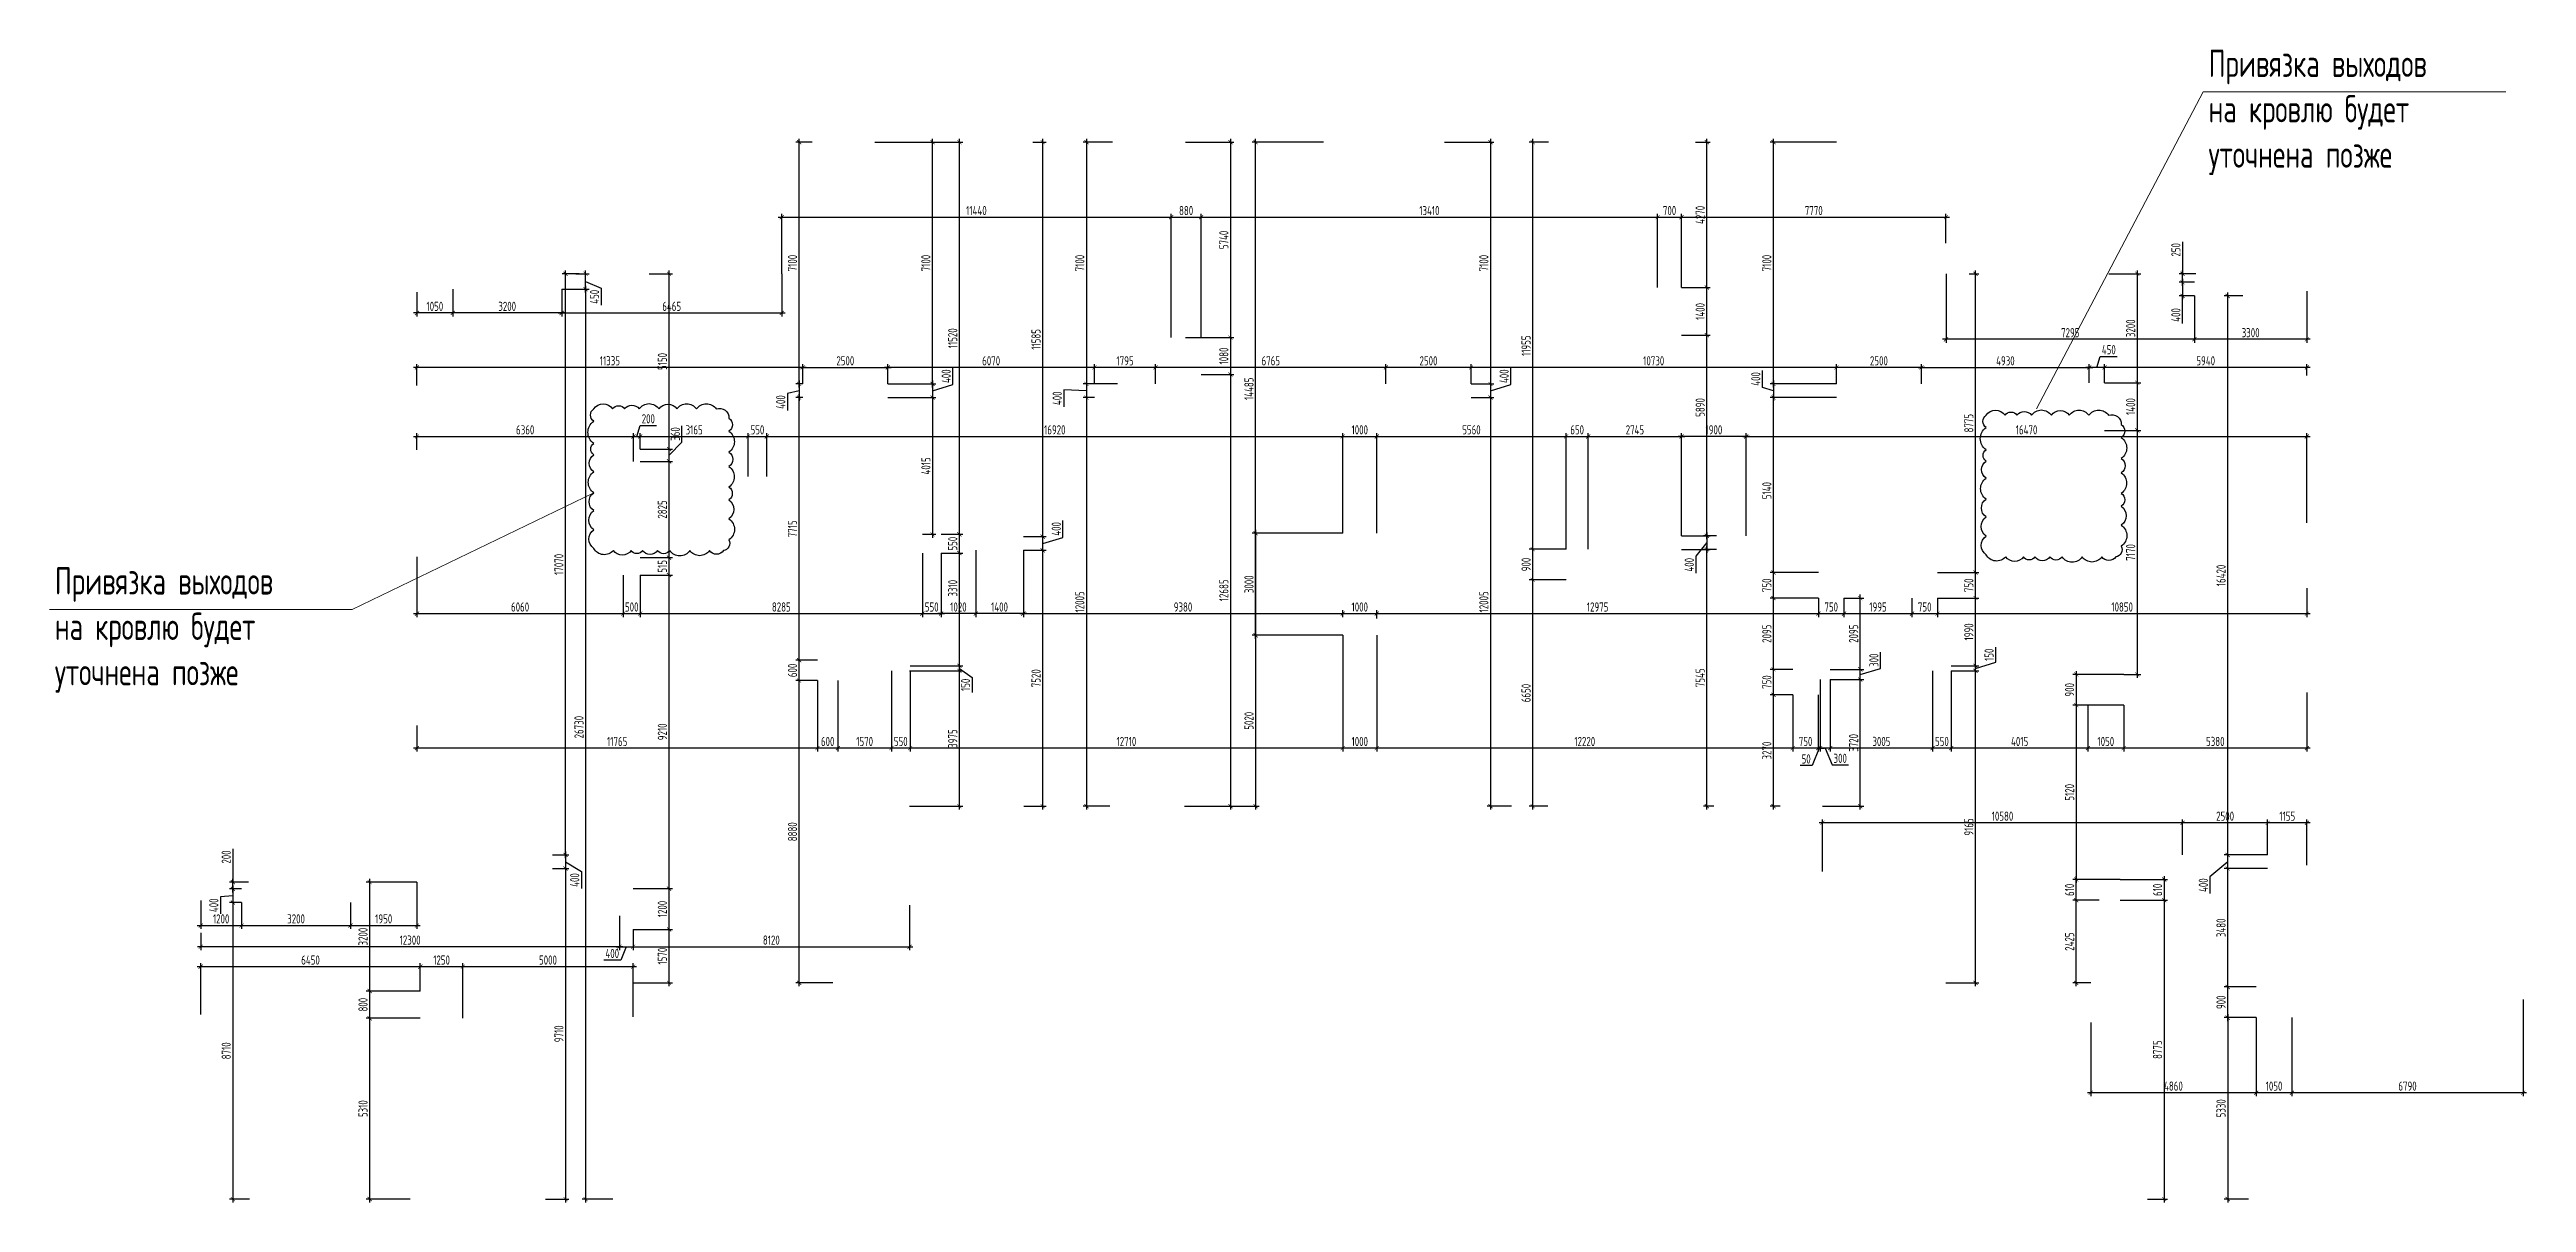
# Model space of a CAD drawing. Header units: millimetres. Extents: x -180271 to 535970, y 55206 to 89074.
# Drawn here: x 463213 to 535970, y 55206 to 89074 of the extents above; entities outside this region: 3.
import ezdxf

# ---------------------------------------------------------------- set-up
doc = ezdxf.new("R2010")
doc.units = ezdxf.units.MM
doc.linetypes.add('ACAD_ISO03W100', pattern=[30, 12, -18])
for name, color, linetype, lineweight in [('АР_Двери', 175, 'Continuous', 18), ('АР_Размеры нов.', 15, 'Continuous', 0), ('Сан.техника', 153, 'Continuous', 9)]:
    doc.layers.add(name, color=color, linetype=linetype, lineweight=lineweight)
doc.layers.add('РАЗМЕРЫ КРОВЛИ ОВ', color=204, linetype='Continuous')
doc.layers.get('АР_Размеры нов.').off()
doc.styles.add('ICOCPEUR', font='isocpeur.ttf')
doc.styles.add('ISOCPEUR', font='isocpeur.ttf', dxfattribs={"width": 0.7})
doc.dimstyles.new('R_100', dxfattribs={"dimtxt": 270, "dimasz": 120, "dimexe": 100, "dimexo": 0, "dimgap": 60, "dimtad": 1, "dimdec": 0, "dimrnd": 5, "dimzin": 0, "dimdsep": 46, "dimtxsty": 'ISOCPEUR', "dimblk": 'ARCHTICK', "dimcen": 0, "dimdle": 100, "dimclrd": 256, "dimclre": 256, "dimclrt": 256, "dimadec": 0, "dimazin": 0, "dimtfac": 2, "dimtdec": 0, "dimtofl": 0, "dimtmove": 1, "dimatfit": 3, "dimfxl": 1, "dimtvp": 3, "dimtolj": 1, "dimtzin": 0, "dimarcsym": 0})

msp = doc.modelspace()

# ---------------------------------------------------------------- texts
at = {"layer": 'РАЗМЕРЫ КРОВЛИ ОВ', "color": 20, "lineweight": 30, "true_color": 0xf63c09, "char_height": 800, "width": 7500, "attachment_point": 4, "style": 'ICOCPEUR'}
for insert in [(526632.8, 87225.8), (463369.9, 72022.3)]:
    msp.add_mtext('{\\W0.7;Привязка выходов на кровлю будет уточнена позже}', dxfattribs=dict(at, insert=insert))

# ---------------------------------------------------------------- blocks, each defined once
blk = doc.blocks.new('_ArchTick')
at = {"color": 0, "linetype": 'ByBlock', "const_width": 0.15}
blk.add_lwpolyline([(-0.5, -0.5), (0.5, 0.5)], dxfattribs=at)
blk = doc.blocks.new('*D13753')
at = {"layer": 'Defpoints', "color": 0, "transparency": 16777216}
for p in [(475354, 62132), (475354, 60616), (480354, 60659)]:
    blk.add_point(p, dxfattribs=at)
at = {"layer": 'РАЗМЕРЫ КРОВЛИ ОВ', "lineweight": -2, "transparency": 16777216}
for p, q in [((480454, 62132), (475254, 62132)), ((475354, 60616), (475354, 62232)), ((480354, 60659), (480354, 62232))]:
    blk.add_line(p, q, dxfattribs=at)
at = {"layer": 'РАЗМЕРЫ КРОВЛИ ОВ', "lineweight": -2, "transparency": 16777216, "xscale": 120, "yscale": 120, "zscale": 120, "rotation": 180}
blk.add_blockref('_ArchTick', (475354, 62132), dxfattribs=at)
at = {"layer": 'РАЗМЕРЫ КРОВЛИ ОВ', "lineweight": -2, "transparency": 16777216, "xscale": 120, "yscale": 120, "zscale": 120}
blk.add_blockref('_ArchTick', (480354, 62132), dxfattribs=at)
at = {"layer": 'РАЗМЕРЫ КРОВЛИ ОВ', "transparency": 16777216, "insert": (477854, 62327), "char_height": 270, "attachment_point": 5, "style": 'ISOCPEUR'}
blk.add_mtext('\\A1;5000', dxfattribs=at)
blk = doc.blocks.new('*D13754')
at = {"layer": 'Defpoints', "color": 0, "transparency": 16777216}
for p in [(474104, 62132), (474104, 61416), (475354, 61416)]:
    blk.add_point(p, dxfattribs=at)
at = {"layer": 'РАЗМЕРЫ КРОВЛИ ОВ', "lineweight": -2, "transparency": 16777216}
for p, q in [((475454, 62132), (474004, 62132)), ((474104, 61416), (474104, 62232)), ((475354, 61416), (475354, 62232))]:
    blk.add_line(p, q, dxfattribs=at)
at = {"layer": 'РАЗМЕРЫ КРОВЛИ ОВ', "lineweight": -2, "transparency": 16777216, "xscale": 120, "yscale": 120, "zscale": 120, "rotation": 180}
blk.add_blockref('_ArchTick', (474104, 62132), dxfattribs=at)
at = {"layer": 'РАЗМЕРЫ КРОВЛИ ОВ', "lineweight": -2, "transparency": 16777216, "xscale": 120, "yscale": 120, "zscale": 120}
blk.add_blockref('_ArchTick', (475354, 62132), dxfattribs=at)
at = {"layer": 'РАЗМЕРЫ КРОВЛИ ОВ', "transparency": 16777216, "insert": (474729, 62327), "char_height": 270, "attachment_point": 5, "style": 'ISOCPEUR'}
blk.add_mtext('\\A1;1250', dxfattribs=at)
blk = doc.blocks.new('*D13755')
at = {"layer": 'Defpoints', "color": 0, "transparency": 16777216}
for p in [(467654, 62132), (474104, 61416), (467654, 60731)]:
    blk.add_point(p, dxfattribs=at)
at = {"layer": 'РАЗМЕРЫ КРОВЛИ ОВ', "lineweight": -2, "transparency": 16777216}
for p, q in [((474204, 62132), (467554, 62132)), ((467654, 60731), (467654, 62232)), ((474104, 61416), (474104, 62232))]:
    blk.add_line(p, q, dxfattribs=at)
at = {"layer": 'РАЗМЕРЫ КРОВЛИ ОВ', "lineweight": -2, "transparency": 16777216, "xscale": 120, "yscale": 120, "zscale": 120, "rotation": 180}
blk.add_blockref('_ArchTick', (467654, 62132), dxfattribs=at)
at = {"layer": 'РАЗМЕРЫ КРОВЛИ ОВ', "lineweight": -2, "transparency": 16777216, "xscale": 120, "yscale": 120, "zscale": 120}
blk.add_blockref('_ArchTick', (474104, 62132), dxfattribs=at)
at = {"layer": 'РАЗМЕРЫ КРОВЛИ ОВ', "transparency": 16777216, "insert": (470879, 62327), "char_height": 270, "attachment_point": 5, "style": 'ISOCPEUR'}
blk.add_mtext('\\A1;6450', dxfattribs=at)
blk = doc.blocks.new('*D13756')
at = {"layer": 'Defpoints', "color": 0, "transparency": 16777216}
for p in [(474006, 64616), (472616, 61416), (474104, 61416)]:
    blk.add_point(p, dxfattribs=at)
at = {"layer": 'РАЗМЕРЫ КРОВЛИ ОВ', "lineweight": -2, "transparency": 16777216}
for p, q in [((474006, 64616), (472516, 64616)), ((472616, 64716), (472616, 61316)), ((474104, 61416), (472516, 61416))]:
    blk.add_line(p, q, dxfattribs=at)
at = {"layer": 'РАЗМЕРЫ КРОВЛИ ОВ', "lineweight": -2, "transparency": 16777216, "xscale": 120, "yscale": 120, "zscale": 120}
for p, rotation in [((472616, 64616), 90), ((472616, 61416), 270)]:
    blk.add_blockref('_ArchTick', p, dxfattribs=dict(at, rotation=rotation))
at = {"layer": 'РАЗМЕРЫ КРОВЛИ ОВ', "transparency": 16777216, "insert": (472421, 63016), "char_height": 270, "attachment_point": 5, "rotation": 90, "style": 'ISOCPEUR'}
blk.add_mtext('\\A1;3200', dxfattribs=at)
blk = doc.blocks.new('*D13757')
at = {"layer": 'Defpoints', "color": 0, "transparency": 16777216}
for p in [(474104, 61416), (472616, 60616), (474104, 60616)]:
    blk.add_point(p, dxfattribs=at)
at = {"layer": 'РАЗМЕРЫ КРОВЛИ ОВ', "lineweight": -2, "transparency": 16777216}
for p, q in [((474104, 61416), (472516, 61416)), ((472616, 61516), (472616, 60516)), ((474104, 60616), (472516, 60616))]:
    blk.add_line(p, q, dxfattribs=at)
at = {"layer": 'РАЗМЕРЫ КРОВЛИ ОВ', "lineweight": -2, "transparency": 16777216, "xscale": 120, "yscale": 120, "zscale": 120}
for p, rotation in [((472616, 61416), 90), ((472616, 60616), 270)]:
    blk.add_blockref('_ArchTick', p, dxfattribs=dict(at, rotation=rotation))
at = {"layer": 'РАЗМЕРЫ КРОВЛИ ОВ', "transparency": 16777216, "insert": (472421, 61016), "char_height": 270, "attachment_point": 5, "rotation": 90, "style": 'ISOCPEUR'}
blk.add_mtext('\\A1;800', dxfattribs=at)
blk = doc.blocks.new('*D13758')
at = {"layer": 'Defpoints', "color": 0, "transparency": 16777216}
for p in [(474104, 60616), (472616, 55306), (473804, 55306)]:
    blk.add_point(p, dxfattribs=at)
at = {"layer": 'РАЗМЕРЫ КРОВЛИ ОВ', "lineweight": -2, "transparency": 16777216}
for p, q in [((474104, 60616), (472516, 60616)), ((472616, 60716), (472616, 55206)), ((473804, 55306), (472516, 55306))]:
    blk.add_line(p, q, dxfattribs=at)
at = {"layer": 'РАЗМЕРЫ КРОВЛИ ОВ', "lineweight": -2, "transparency": 16777216, "xscale": 120, "yscale": 120, "zscale": 120}
for p, rotation in [((472616, 60616), 90), ((472616, 55306), 270)]:
    blk.add_blockref('_ArchTick', p, dxfattribs=dict(at, rotation=rotation))
at = {"layer": 'РАЗМЕРЫ КРОВЛИ ОВ', "transparency": 16777216, "insert": (472421, 57961), "char_height": 270, "attachment_point": 5, "rotation": 90, "style": 'ISOCPEUR'}
blk.add_mtext('\\A1;5310', dxfattribs=at)
blk = doc.blocks.new('*D13770')
at = {"layer": 'Defpoints', "color": 0, "transparency": 16777216}
for p in [(479954, 63630), (480354, 63226), (480354, 62718)]:
    blk.add_point(p, dxfattribs=at)
at = {"layer": 'РАЗМЕРЫ КРОВЛИ ОВ', "lineweight": -2, "transparency": 16777216}
for p, q in [((479954, 63630), (479954, 62618)), ((479854, 62718), (480454, 62718)), ((480154, 62718), (479991, 62326)), ((480354, 63226), (480354, 62618)), ((479991, 62326), (479493, 62326))]:
    blk.add_line(p, q, dxfattribs=at)
at = {"layer": 'РАЗМЕРЫ КРОВЛИ ОВ', "lineweight": -2, "transparency": 16777216, "xscale": 120, "yscale": 120, "zscale": 120, "rotation": 180}
blk.add_blockref('_ArchTick', (479954, 62718), dxfattribs=at)
at = {"layer": 'РАЗМЕРЫ КРОВЛИ ОВ', "lineweight": -2, "transparency": 16777216, "xscale": 120, "yscale": 120, "zscale": 120}
blk.add_blockref('_ArchTick', (480354, 62718), dxfattribs=at)
at = {"layer": 'РАЗМЕРЫ КРОВЛИ ОВ', "transparency": 16777216, "insert": (479742, 62521), "char_height": 270, "attachment_point": 5, "style": 'ISOCPEUR'}
blk.add_mtext('\\A1;400', dxfattribs=at)
blk = doc.blocks.new('*D13771')
at = {"layer": 'Defpoints', "color": 0, "transparency": 16777216}
for p in [(488474, 63936), (480354, 63226), (488474, 62718)]:
    blk.add_point(p, dxfattribs=at)
at = {"layer": 'РАЗМЕРЫ КРОВЛИ ОВ', "lineweight": -2, "transparency": 16777216}
for p, q in [((488474, 63936), (488474, 62618)), ((480254, 62718), (488574, 62718)), ((480354, 63226), (480354, 62618))]:
    blk.add_line(p, q, dxfattribs=at)
at = {"layer": 'РАЗМЕРЫ КРОВЛИ ОВ', "lineweight": -2, "transparency": 16777216, "xscale": 120, "yscale": 120, "zscale": 120, "rotation": 180}
blk.add_blockref('_ArchTick', (480354, 62718), dxfattribs=at)
at = {"layer": 'РАЗМЕРЫ КРОВЛИ ОВ', "lineweight": -2, "transparency": 16777216, "xscale": 120, "yscale": 120, "zscale": 120}
blk.add_blockref('_ArchTick', (488474, 62718), dxfattribs=at)
at = {"layer": 'РАЗМЕРЫ КРОВЛИ ОВ', "transparency": 16777216, "insert": (484414, 62913), "char_height": 270, "attachment_point": 5, "style": 'ISOCPEUR'}
blk.add_mtext('\\A1;8120', dxfattribs=at)
blk = doc.blocks.new('*D13772')
at = {"layer": 'Defpoints', "color": 0, "transparency": 16777216}
for p in [(480354, 63226), (481409, 63226), (480354, 61656)]:
    blk.add_point(p, dxfattribs=at)
at = {"layer": 'РАЗМЕРЫ КРОВЛИ ОВ', "lineweight": -2, "transparency": 16777216}
for p, q in [((481409, 61556), (481409, 63326)), ((480354, 63226), (481509, 63226)), ((480354, 61656), (481509, 61656))]:
    blk.add_line(p, q, dxfattribs=at)
at = {"layer": 'РАЗМЕРЫ КРОВЛИ ОВ', "lineweight": -2, "transparency": 16777216, "xscale": 120, "yscale": 120, "zscale": 120}
for p, rotation in [((481409, 63226), 90), ((481409, 61656), 270)]:
    blk.add_blockref('_ArchTick', p, dxfattribs=dict(at, rotation=rotation))
at = {"layer": 'РАЗМЕРЫ КРОВЛИ ОВ', "transparency": 16777216, "insert": (481214, 62441), "char_height": 270, "attachment_point": 5, "rotation": 90, "style": 'ISOCPEUR'}
blk.add_mtext('\\A1;1570', dxfattribs=at)
blk = doc.blocks.new('*D13773')
at = {"layer": 'Defpoints', "color": 0, "transparency": 16777216}
for p in [(480354, 64426), (481409, 64426), (480354, 63226)]:
    blk.add_point(p, dxfattribs=at)
at = {"layer": 'РАЗМЕРЫ КРОВЛИ ОВ', "lineweight": -2, "transparency": 16777216}
for p, q in [((480354, 64426), (481509, 64426)), ((481409, 63126), (481409, 64526)), ((480354, 63226), (481509, 63226))]:
    blk.add_line(p, q, dxfattribs=at)
at = {"layer": 'РАЗМЕРЫ КРОВЛИ ОВ', "lineweight": -2, "transparency": 16777216, "xscale": 120, "yscale": 120, "zscale": 120}
for p, rotation in [((481409, 64426), 90), ((481409, 63226), 270)]:
    blk.add_blockref('_ArchTick', p, dxfattribs=dict(at, rotation=rotation))
at = {"layer": 'РАЗМЕРЫ КРОВЛИ ОВ', "transparency": 16777216, "insert": (481214, 63826), "char_height": 270, "attachment_point": 5, "rotation": 90, "style": 'ISOCPEUR'}
blk.add_mtext('\\A1;1200', dxfattribs=at)
blk = doc.blocks.new('*D13774')
at = {"layer": 'Defpoints', "color": 0, "transparency": 16777216}
for p in [(480564, 73636), (481409, 73636), (480354, 64426)]:
    blk.add_point(p, dxfattribs=at)
at = {"layer": 'РАЗМЕРЫ КРОВЛИ ОВ', "lineweight": -2, "transparency": 16777216}
for p, q in [((480564, 73636), (481509, 73636)), ((481409, 64326), (481409, 73736)), ((480354, 64426), (481509, 64426))]:
    blk.add_line(p, q, dxfattribs=at)
at = {"layer": 'РАЗМЕРЫ КРОВЛИ ОВ', "lineweight": -2, "transparency": 16777216, "xscale": 120, "yscale": 120, "zscale": 120}
for p, rotation in [((481409, 73636), 90), ((481409, 64426), 270)]:
    blk.add_blockref('_ArchTick', p, dxfattribs=dict(at, rotation=rotation))
at = {"layer": 'РАЗМЕРЫ КРОВЛИ ОВ', "transparency": 16777216, "insert": (481214, 69031), "char_height": 270, "attachment_point": 5, "rotation": 90, "style": 'ISOCPEUR'}
blk.add_mtext('\\A1;9210', dxfattribs=at)
blk = doc.blocks.new('*D13775')
at = {"layer": 'Defpoints', "color": 0, "transparency": 16777216}
for p in [(480564, 74148), (480564, 73636), (481409, 74148)]:
    blk.add_point(p, dxfattribs=at)
at = {"layer": 'РАЗМЕРЫ КРОВЛИ ОВ', "lineweight": -2, "transparency": 16777216}
for p, q in [((481409, 73536), (481409, 74248)), ((480564, 74148), (481509, 74148)), ((480564, 73636), (481509, 73636))]:
    blk.add_line(p, q, dxfattribs=at)
at = {"layer": 'РАЗМЕРЫ КРОВЛИ ОВ', "lineweight": -2, "transparency": 16777216, "xscale": 120, "yscale": 120, "zscale": 120}
for p, rotation in [((481409, 74148), 90), ((481409, 73636), 270)]:
    blk.add_blockref('_ArchTick', p, dxfattribs=dict(at, rotation=rotation))
at = {"layer": 'РАЗМЕРЫ КРОВЛИ ОВ', "transparency": 16777216, "insert": (481214, 73892), "char_height": 270, "attachment_point": 5, "rotation": 90, "style": 'ISOCPEUR'}
blk.add_mtext('\\A1;515', dxfattribs=at)
blk = doc.blocks.new('*D13776')
at = {"layer": 'Defpoints', "color": 0, "transparency": 16777216}
for p in [(480564, 76976), (481409, 76976), (480564, 74148)]:
    blk.add_point(p, dxfattribs=at)
at = {"layer": 'РАЗМЕРЫ КРОВЛИ ОВ', "lineweight": -2, "transparency": 16777216}
for p, q in [((480564, 76976), (481509, 76976)), ((481409, 74048), (481409, 77076)), ((480564, 74148), (481509, 74148))]:
    blk.add_line(p, q, dxfattribs=at)
at = {"layer": 'РАЗМЕРЫ КРОВЛИ ОВ', "lineweight": -2, "transparency": 16777216, "xscale": 120, "yscale": 120, "zscale": 120}
for p, rotation in [((481409, 76976), 90), ((481409, 74148), 270)]:
    blk.add_blockref('_ArchTick', p, dxfattribs=dict(at, rotation=rotation))
at = {"layer": 'РАЗМЕРЫ КРОВЛИ ОВ', "transparency": 16777216, "insert": (481214, 75562), "char_height": 270, "attachment_point": 5, "rotation": 90, "style": 'ISOCPEUR'}
blk.add_mtext('\\A1;2825', dxfattribs=at)
blk = doc.blocks.new('*D13777')
at = {"layer": 'Defpoints', "color": 0, "transparency": 16777216}
for p in [(480564, 77336), (481409, 77336), (480564, 76976)]:
    blk.add_point(p, dxfattribs=at)
at = {"layer": 'РАЗМЕРЫ КРОВЛИ ОВ', "lineweight": -2, "transparency": 16777216}
for p, q in [((481790, 77539), (481790, 78018)), ((480564, 77336), (481509, 77336)), ((481409, 77156), (481790, 77539)), ((481409, 76876), (481409, 77436)), ((480564, 76976), (481509, 76976))]:
    blk.add_line(p, q, dxfattribs=at)
at = {"layer": 'РАЗМЕРЫ КРОВЛИ ОВ', "lineweight": -2, "transparency": 16777216, "xscale": 120, "yscale": 120, "zscale": 120}
for p, rotation in [((481409, 77336), 90), ((481409, 76976), 270)]:
    blk.add_blockref('_ArchTick', p, dxfattribs=dict(at, rotation=rotation))
at = {"layer": 'РАЗМЕРЫ КРОВЛИ ОВ', "transparency": 16777216, "insert": (481595, 77779), "char_height": 270, "attachment_point": 5, "rotation": 90, "style": 'ISOCPEUR'}
blk.add_mtext('\\A1;360', dxfattribs=at)
blk = doc.blocks.new('*D13778')
at = {"layer": 'Defpoints', "color": 0, "transparency": 16777216}
for p in [(480829, 82486), (481409, 82486), (480564, 77336)]:
    blk.add_point(p, dxfattribs=at)
at = {"layer": 'РАЗМЕРЫ КРОВЛИ ОВ', "lineweight": -2, "transparency": 16777216}
for p, q in [((480829, 82486), (481509, 82486)), ((481409, 77236), (481409, 82586)), ((480564, 77336), (481509, 77336))]:
    blk.add_line(p, q, dxfattribs=at)
at = {"layer": 'РАЗМЕРЫ КРОВЛИ ОВ', "lineweight": -2, "transparency": 16777216, "xscale": 120, "yscale": 120, "zscale": 120}
for p, rotation in [((481409, 82486), 90), ((481409, 77336), 270)]:
    blk.add_blockref('_ArchTick', p, dxfattribs=dict(at, rotation=rotation))
at = {"layer": 'РАЗМЕРЫ КРОВЛИ ОВ', "transparency": 16777216, "insert": (481214, 79911), "char_height": 270, "attachment_point": 5, "rotation": 90, "style": 'ISOCPEUR'}
blk.add_mtext('\\A1;5150', dxfattribs=at)
blk = doc.blocks.new('*D13779')
at = {"layer": 'Defpoints', "color": 0, "transparency": 16777216}
for p in [(474006, 77318), (480364, 77707), (480364, 76976)]:
    blk.add_point(p, dxfattribs=at)
at = {"layer": 'РАЗМЕРЫ КРОВЛИ ОВ', "lineweight": -2, "transparency": 16777216}
for p, q in [((473906, 77707), (480464, 77707)), ((474006, 77318), (474006, 77807)), ((480364, 76976), (480364, 77807))]:
    blk.add_line(p, q, dxfattribs=at)
at = {"layer": 'РАЗМЕРЫ КРОВЛИ ОВ', "lineweight": -2, "transparency": 16777216, "xscale": 120, "yscale": 120, "zscale": 120, "rotation": 180}
blk.add_blockref('_ArchTick', (474006, 77707), dxfattribs=at)
at = {"layer": 'РАЗМЕРЫ КРОВЛИ ОВ', "lineweight": -2, "transparency": 16777216, "xscale": 120, "yscale": 120, "zscale": 120}
blk.add_blockref('_ArchTick', (480364, 77707), dxfattribs=at)
at = {"layer": 'РАЗМЕРЫ КРОВЛИ ОВ', "transparency": 16777216, "insert": (477185, 77902), "char_height": 270, "attachment_point": 5, "style": 'ISOCPEUR'}
blk.add_mtext('\\A1;6360', dxfattribs=at)
blk = doc.blocks.new('*D13780')
at = {"layer": 'Defpoints', "color": 0, "transparency": 16777216}
for p in [(480564, 77707), (480564, 77336), (480364, 76976)]:
    blk.add_point(p, dxfattribs=at)
at = {"layer": 'РАЗМЕРЫ КРОВЛИ ОВ', "lineweight": -2, "transparency": 16777216}
for p, q in [((480464, 77707), (480562, 78032)), ((480562, 78032), (481041, 78032)), ((480264, 77707), (480664, 77707)), ((480364, 76976), (480364, 77807)), ((480564, 77336), (480564, 77807))]:
    blk.add_line(p, q, dxfattribs=at)
at = {"layer": 'РАЗМЕРЫ КРОВЛИ ОВ', "lineweight": -2, "transparency": 16777216, "xscale": 120, "yscale": 120, "zscale": 120, "rotation": 180}
blk.add_blockref('_ArchTick', (480364, 77707), dxfattribs=at)
at = {"layer": 'РАЗМЕРЫ КРОВЛИ ОВ', "lineweight": -2, "transparency": 16777216, "xscale": 120, "yscale": 120, "zscale": 120}
blk.add_blockref('_ArchTick', (480564, 77707), dxfattribs=at)
at = {"layer": 'РАЗМЕРЫ КРОВЛИ ОВ', "transparency": 16777216, "insert": (480801, 78227), "char_height": 270, "attachment_point": 5, "style": 'ISOCPEUR'}
blk.add_mtext('\\A1;200', dxfattribs=at)
blk = doc.blocks.new('*D13781')
at = {"layer": 'Defpoints', "color": 0, "transparency": 16777216}
for p in [(480564, 77336), (483731, 77707), (483731, 76535)]:
    blk.add_point(p, dxfattribs=at)
at = {"layer": 'РАЗМЕРЫ КРОВЛИ ОВ', "lineweight": -2, "transparency": 16777216}
for p, q in [((480464, 77707), (483831, 77707)), ((480564, 77336), (480564, 77807)), ((483731, 76535), (483731, 77807))]:
    blk.add_line(p, q, dxfattribs=at)
at = {"layer": 'РАЗМЕРЫ КРОВЛИ ОВ', "lineweight": -2, "transparency": 16777216, "xscale": 120, "yscale": 120, "zscale": 120, "rotation": 180}
blk.add_blockref('_ArchTick', (480564, 77707), dxfattribs=at)
at = {"layer": 'РАЗМЕРЫ КРОВЛИ ОВ', "lineweight": -2, "transparency": 16777216, "xscale": 120, "yscale": 120, "zscale": 120}
blk.add_blockref('_ArchTick', (483731, 77707), dxfattribs=at)
at = {"layer": 'РАЗМЕРЫ КРОВЛИ ОВ', "transparency": 16777216, "insert": (482148, 77902), "char_height": 270, "attachment_point": 5, "style": 'ISOCPEUR'}
blk.add_mtext('\\A1;3165', dxfattribs=at)
blk = doc.blocks.new('*D13782')
at = {"layer": 'Defpoints', "color": 0, "transparency": 16777216}
for p in [(484281, 77707), (483731, 76535), (484281, 76535)]:
    blk.add_point(p, dxfattribs=at)
at = {"layer": 'РАЗМЕРЫ КРОВЛИ ОВ', "lineweight": -2, "transparency": 16777216}
for p, q in [((483631, 77707), (484381, 77707)), ((483731, 76535), (483731, 77807)), ((484281, 76535), (484281, 77807))]:
    blk.add_line(p, q, dxfattribs=at)
at = {"layer": 'РАЗМЕРЫ КРОВЛИ ОВ', "lineweight": -2, "transparency": 16777216, "xscale": 120, "yscale": 120, "zscale": 120, "rotation": 180}
blk.add_blockref('_ArchTick', (483731, 77707), dxfattribs=at)
at = {"layer": 'РАЗМЕРЫ КРОВЛИ ОВ', "lineweight": -2, "transparency": 16777216, "xscale": 120, "yscale": 120, "zscale": 120}
blk.add_blockref('_ArchTick', (484281, 77707), dxfattribs=at)
at = {"layer": 'РАЗМЕРЫ КРОВЛИ ОВ', "transparency": 16777216, "insert": (484006, 77902), "char_height": 270, "attachment_point": 5, "style": 'ISOCPEUR'}
blk.add_mtext('\\A1;550', dxfattribs=at)
blk = doc.blocks.new('*D13783')
at = {"layer": 'Defpoints', "color": 0, "transparency": 16777216}
for p in [(501199, 77707), (484281, 76535), (501199, 74866)]:
    blk.add_point(p, dxfattribs=at)
at = {"layer": 'РАЗМЕРЫ КРОВЛИ ОВ', "lineweight": -2, "transparency": 16777216}
for p, q in [((484181, 77707), (501299, 77707)), ((484281, 76535), (484281, 77807)), ((501199, 74866), (501199, 77807))]:
    blk.add_line(p, q, dxfattribs=at)
at = {"layer": 'РАЗМЕРЫ КРОВЛИ ОВ', "lineweight": -2, "transparency": 16777216, "xscale": 120, "yscale": 120, "zscale": 120, "rotation": 180}
blk.add_blockref('_ArchTick', (484281, 77707), dxfattribs=at)
at = {"layer": 'РАЗМЕРЫ КРОВЛИ ОВ', "lineweight": -2, "transparency": 16777216, "xscale": 120, "yscale": 120, "zscale": 120}
blk.add_blockref('_ArchTick', (501199, 77707), dxfattribs=at)
at = {"layer": 'РАЗМЕРЫ КРОВЛИ ОВ', "transparency": 16777216, "insert": (492740, 77902), "char_height": 270, "attachment_point": 5, "style": 'ISOCPEUR'}
blk.add_mtext('\\A1;16920', dxfattribs=at)
blk = doc.blocks.new('*D13784')
at = {"layer": 'Defpoints', "color": 0, "transparency": 16777216}
for p in [(502199, 77707), (501199, 74866), (502199, 74866)]:
    blk.add_point(p, dxfattribs=at)
at = {"layer": 'РАЗМЕРЫ КРОВЛИ ОВ', "lineweight": -2, "transparency": 16777216}
for p, q in [((501099, 77707), (502299, 77707)), ((501199, 74866), (501199, 77807)), ((502199, 74866), (502199, 77807))]:
    blk.add_line(p, q, dxfattribs=at)
at = {"layer": 'РАЗМЕРЫ КРОВЛИ ОВ', "lineweight": -2, "transparency": 16777216, "xscale": 120, "yscale": 120, "zscale": 120, "rotation": 180}
blk.add_blockref('_ArchTick', (501199, 77707), dxfattribs=at)
at = {"layer": 'РАЗМЕРЫ КРОВЛИ ОВ', "lineweight": -2, "transparency": 16777216, "xscale": 120, "yscale": 120, "zscale": 120}
blk.add_blockref('_ArchTick', (502199, 77707), dxfattribs=at)
at = {"layer": 'РАЗМЕРЫ КРОВЛИ ОВ', "transparency": 16777216, "insert": (501699, 77902), "char_height": 270, "attachment_point": 5, "style": 'ISOCPEUR'}
blk.add_mtext('\\A1;1000', dxfattribs=at)
blk = doc.blocks.new('*D13785')
at = {"layer": 'Defpoints', "color": 0, "transparency": 16777216}
for p in [(507759, 77707), (502199, 74866), (507759, 74396)]:
    blk.add_point(p, dxfattribs=at)
at = {"layer": 'РАЗМЕРЫ КРОВЛИ ОВ', "lineweight": -2, "transparency": 16777216}
for p, q in [((502099, 77707), (507859, 77707)), ((502199, 74866), (502199, 77807)), ((507759, 74396), (507759, 77807))]:
    blk.add_line(p, q, dxfattribs=at)
at = {"layer": 'РАЗМЕРЫ КРОВЛИ ОВ', "lineweight": -2, "transparency": 16777216, "xscale": 120, "yscale": 120, "zscale": 120, "rotation": 180}
blk.add_blockref('_ArchTick', (502199, 77707), dxfattribs=at)
at = {"layer": 'РАЗМЕРЫ КРОВЛИ ОВ', "lineweight": -2, "transparency": 16777216, "xscale": 120, "yscale": 120, "zscale": 120}
blk.add_blockref('_ArchTick', (507759, 77707), dxfattribs=at)
at = {"layer": 'РАЗМЕРЫ КРОВЛИ ОВ', "transparency": 16777216, "insert": (504979, 77902), "char_height": 270, "attachment_point": 5, "style": 'ISOCPEUR'}
blk.add_mtext('\\A1;5560', dxfattribs=at)
blk = doc.blocks.new('*D13786')
at = {"layer": 'Defpoints', "color": 0, "transparency": 16777216}
for p in [(508409, 77707), (507759, 74396), (508409, 74396)]:
    blk.add_point(p, dxfattribs=at)
at = {"layer": 'РАЗМЕРЫ КРОВЛИ ОВ', "lineweight": -2, "transparency": 16777216}
for p, q in [((507659, 77707), (508509, 77707)), ((507759, 74396), (507759, 77807)), ((508409, 74396), (508409, 77807))]:
    blk.add_line(p, q, dxfattribs=at)
at = {"layer": 'РАЗМЕРЫ КРОВЛИ ОВ', "lineweight": -2, "transparency": 16777216, "xscale": 120, "yscale": 120, "zscale": 120, "rotation": 180}
blk.add_blockref('_ArchTick', (507759, 77707), dxfattribs=at)
at = {"layer": 'РАЗМЕРЫ КРОВЛИ ОВ', "lineweight": -2, "transparency": 16777216, "xscale": 120, "yscale": 120, "zscale": 120}
blk.add_blockref('_ArchTick', (508409, 77707), dxfattribs=at)
at = {"layer": 'РАЗМЕРЫ КРОВЛИ ОВ', "transparency": 16777216, "insert": (508084, 77902), "char_height": 270, "attachment_point": 5, "style": 'ISOCPEUR'}
blk.add_mtext('\\A1;650', dxfattribs=at)
blk = doc.blocks.new('*D13787')
at = {"layer": 'Defpoints', "color": 0, "transparency": 16777216}
for p in [(511152, 77707), (508409, 74396), (511152, 74790)]:
    blk.add_point(p, dxfattribs=at)
at = {"layer": 'РАЗМЕРЫ КРОВЛИ ОВ', "lineweight": -2, "transparency": 16777216}
for p, q in [((508309, 77707), (511252, 77707)), ((508409, 74396), (508409, 77807)), ((511152, 74790), (511152, 77807))]:
    blk.add_line(p, q, dxfattribs=at)
at = {"layer": 'РАЗМЕРЫ КРОВЛИ ОВ', "lineweight": -2, "transparency": 16777216, "xscale": 120, "yscale": 120, "zscale": 120, "rotation": 180}
blk.add_blockref('_ArchTick', (508409, 77707), dxfattribs=at)
at = {"layer": 'РАЗМЕРЫ КРОВЛИ ОВ', "lineweight": -2, "transparency": 16777216, "xscale": 120, "yscale": 120, "zscale": 120}
blk.add_blockref('_ArchTick', (511152, 77707), dxfattribs=at)
at = {"layer": 'РАЗМЕРЫ КРОВЛИ ОВ', "transparency": 16777216, "insert": (509781, 77902), "char_height": 270, "attachment_point": 5, "style": 'ISOCPEUR'}
blk.add_mtext('\\A1;2745', dxfattribs=at)
blk = doc.blocks.new('*D13790')
at = {"layer": 'Defpoints', "color": 0, "transparency": 16777216}
for p in [(529519, 77707), (529519, 75166), (513051, 74790)]:
    blk.add_point(p, dxfattribs=at)
at = {"layer": 'РАЗМЕРЫ КРОВЛИ ОВ', "lineweight": -2, "transparency": 16777216}
for p, q in [((512951, 77707), (529619, 77707)), ((513051, 74790), (513051, 77807)), ((529519, 75166), (529519, 77807))]:
    blk.add_line(p, q, dxfattribs=at)
at = {"layer": 'РАЗМЕРЫ КРОВЛИ ОВ', "lineweight": -2, "transparency": 16777216, "xscale": 120, "yscale": 120, "zscale": 120, "rotation": 180}
blk.add_blockref('_ArchTick', (513051, 77707), dxfattribs=at)
at = {"layer": 'РАЗМЕРЫ КРОВЛИ ОВ', "lineweight": -2, "transparency": 16777216, "xscale": 120, "yscale": 120, "zscale": 120}
blk.add_blockref('_ArchTick', (529519, 77707), dxfattribs=at)
at = {"layer": 'РАЗМЕРЫ КРОВЛИ ОВ', "transparency": 16777216, "insert": (521285, 77902), "char_height": 270, "attachment_point": 5, "style": 'ISOCPEUR'}
blk.add_mtext('\\A1;16470', dxfattribs=at)
blk = doc.blocks.new('*D13791')
at = {"layer": 'Defpoints', "color": 0, "transparency": 16777216}
for p in [(501199, 74866), (498640, 71866), (501199, 71866)]:
    blk.add_point(p, dxfattribs=at)
at = {"layer": 'РАЗМЕРЫ КРОВЛИ ОВ', "lineweight": -2, "transparency": 16777216}
for p, q in [((498640, 74966), (498640, 71766)), ((501199, 74866), (498540, 74866)), ((501199, 71866), (498540, 71866))]:
    blk.add_line(p, q, dxfattribs=at)
at = {"layer": 'РАЗМЕРЫ КРОВЛИ ОВ', "lineweight": -2, "transparency": 16777216, "xscale": 120, "yscale": 120, "zscale": 120}
for p, rotation in [((498640, 74866), 90), ((498640, 71866), 270)]:
    blk.add_blockref('_ArchTick', p, dxfattribs=dict(at, rotation=rotation))
at = {"layer": 'РАЗМЕРЫ КРОВЛИ ОВ', "transparency": 16777216, "insert": (498445, 73366), "char_height": 270, "attachment_point": 5, "rotation": 90, "style": 'ISOCPEUR'}
blk.add_mtext('\\A1;3000', dxfattribs=at)
blk = doc.blocks.new('*D13792')
at = {"layer": 'Defpoints', "color": 0, "transparency": 16777216}
for p in [(498640, 86351), (500636, 86351), (501199, 71866)]:
    blk.add_point(p, dxfattribs=at)
at = {"layer": 'РАЗМЕРЫ КРОВЛИ ОВ', "lineweight": -2, "transparency": 16777216}
for p, q in [((500636, 86351), (498540, 86351)), ((498640, 71766), (498640, 86451)), ((501199, 71866), (498540, 71866))]:
    blk.add_line(p, q, dxfattribs=at)
at = {"layer": 'РАЗМЕРЫ КРОВЛИ ОВ', "lineweight": -2, "transparency": 16777216, "xscale": 120, "yscale": 120, "zscale": 120}
for p, rotation in [((498640, 86351), 90), ((498640, 71866), 270)]:
    blk.add_blockref('_ArchTick', p, dxfattribs=dict(at, rotation=rotation))
at = {"layer": 'РАЗМЕРЫ КРОВЛИ ОВ', "transparency": 16777216, "insert": (498445, 79108), "char_height": 270, "attachment_point": 5, "rotation": 90, "style": 'ISOCPEUR'}
blk.add_mtext('\\A1;14485', dxfattribs=at)
blk = doc.blocks.new('*D13793')
at = {"layer": 'Defpoints', "color": 0, "transparency": 16777216}
for p in [(501199, 71866), (497645, 66846), (498640, 66846)]:
    blk.add_point(p, dxfattribs=at)
at = {"layer": 'РАЗМЕРЫ КРОВЛИ ОВ', "lineweight": -2, "transparency": 16777216}
for p, q in [((501199, 71866), (498540, 71866)), ((498640, 71966), (498640, 66746)), ((497645, 66846), (498740, 66846))]:
    blk.add_line(p, q, dxfattribs=at)
at = {"layer": 'РАЗМЕРЫ КРОВЛИ ОВ', "lineweight": -2, "transparency": 16777216, "xscale": 120, "yscale": 120, "zscale": 120}
for p, rotation in [((498640, 71866), 90), ((498640, 66846), 270)]:
    blk.add_blockref('_ArchTick', p, dxfattribs=dict(at, rotation=rotation))
at = {"layer": 'РАЗМЕРЫ КРОВЛИ ОВ', "transparency": 16777216, "insert": (498445, 69356), "char_height": 270, "attachment_point": 5, "rotation": 90, "style": 'ISOCPEUR'}
blk.add_mtext('\\A1;5020', dxfattribs=at)
blk = doc.blocks.new('*D13794')
at = {"layer": 'Defpoints', "color": 0, "transparency": 16777216}
for p in [(496580, 86351), (496580, 80611), (497901, 80611)]:
    blk.add_point(p, dxfattribs=at)
at = {"layer": 'РАЗМЕРЫ КРОВЛИ ОВ', "lineweight": -2, "transparency": 16777216}
for p, q in [((496580, 86351), (498001, 86351)), ((497901, 86451), (497901, 80511)), ((496580, 80611), (498001, 80611))]:
    blk.add_line(p, q, dxfattribs=at)
at = {"layer": 'РАЗМЕРЫ КРОВЛИ ОВ', "lineweight": -2, "transparency": 16777216, "xscale": 120, "yscale": 120, "zscale": 120}
for p, rotation in [((497901, 86351), 90), ((497901, 80611), 270)]:
    blk.add_blockref('_ArchTick', p, dxfattribs=dict(at, rotation=rotation))
at = {"layer": 'РАЗМЕРЫ КРОВЛИ ОВ', "transparency": 16777216, "insert": (497706, 83481), "char_height": 270, "attachment_point": 5, "rotation": 90, "style": 'ISOCPEUR'}
blk.add_mtext('\\A1;5740', dxfattribs=at)
blk = doc.blocks.new('*D13795')
at = {"layer": 'Defpoints', "color": 0, "transparency": 16777216}
for p in [(496580, 80611), (497039, 79531), (497901, 79531)]:
    blk.add_point(p, dxfattribs=at)
at = {"layer": 'РАЗМЕРЫ КРОВЛИ ОВ', "lineweight": -2, "transparency": 16777216}
for p, q in [((496580, 80611), (498001, 80611)), ((497901, 80711), (497901, 79431)), ((497039, 79531), (498001, 79531))]:
    blk.add_line(p, q, dxfattribs=at)
at = {"layer": 'РАЗМЕРЫ КРОВЛИ ОВ', "lineweight": -2, "transparency": 16777216, "xscale": 120, "yscale": 120, "zscale": 120}
for p, rotation in [((497901, 80611), 90), ((497901, 79531), 270)]:
    blk.add_blockref('_ArchTick', p, dxfattribs=dict(at, rotation=rotation))
at = {"layer": 'РАЗМЕРЫ КРОВЛИ ОВ', "transparency": 16777216, "insert": (497706, 80071), "char_height": 270, "attachment_point": 5, "rotation": 90, "style": 'ISOCPEUR'}
blk.add_mtext('\\A1;1080', dxfattribs=at)
blk = doc.blocks.new('*D13796')
at = {"layer": 'Defpoints', "color": 0, "transparency": 16777216}
for p in [(497039, 79531), (496554, 66846), (497901, 66846)]:
    blk.add_point(p, dxfattribs=at)
at = {"layer": 'РАЗМЕРЫ КРОВЛИ ОВ', "lineweight": -2, "transparency": 16777216}
for p, q in [((497039, 79531), (498001, 79531)), ((497901, 79631), (497901, 66746)), ((496554, 66846), (498001, 66846))]:
    blk.add_line(p, q, dxfattribs=at)
at = {"layer": 'РАЗМЕРЫ КРОВЛИ ОВ', "lineweight": -2, "transparency": 16777216, "xscale": 120, "yscale": 120, "zscale": 120}
for p, rotation in [((497901, 79531), 90), ((497901, 66846), 270)]:
    blk.add_blockref('_ArchTick', p, dxfattribs=dict(at, rotation=rotation))
at = {"layer": 'РАЗМЕРЫ КРОВЛИ ОВ', "transparency": 16777216, "insert": (497706, 73188), "char_height": 270, "attachment_point": 5, "rotation": 90, "style": 'ISOCPEUR'}
blk.add_mtext('\\A1;12685', dxfattribs=at)
blk = doc.blocks.new('*D13797')
at = {"layer": 'Defpoints', "color": 0, "transparency": 16777216}
for p in [(496159, 84148), (484719, 82486), (496159, 80611)]:
    blk.add_point(p, dxfattribs=at)
at = {"layer": 'РАЗМЕРЫ КРОВЛИ ОВ', "lineweight": -2, "transparency": 16777216}
for p, q in [((484619, 84148), (496259, 84148)), ((484719, 82486), (484719, 84248)), ((496159, 80611), (496159, 84248))]:
    blk.add_line(p, q, dxfattribs=at)
at = {"layer": 'РАЗМЕРЫ КРОВЛИ ОВ', "lineweight": -2, "transparency": 16777216, "xscale": 120, "yscale": 120, "zscale": 120, "rotation": 180}
blk.add_blockref('_ArchTick', (484719, 84148), dxfattribs=at)
at = {"layer": 'РАЗМЕРЫ КРОВЛИ ОВ', "lineweight": -2, "transparency": 16777216, "xscale": 120, "yscale": 120, "zscale": 120}
blk.add_blockref('_ArchTick', (496159, 84148), dxfattribs=at)
at = {"layer": 'РАЗМЕРЫ КРОВЛИ ОВ', "transparency": 16777216, "insert": (490439, 84343), "char_height": 270, "attachment_point": 5, "style": 'ISOCPEUR'}
blk.add_mtext('\\A1;11440', dxfattribs=at)
blk = doc.blocks.new('*D13798')
at = {"layer": 'Defpoints', "color": 0, "transparency": 16777216}
for p in [(497039, 84148), (496159, 80611), (497039, 80611)]:
    blk.add_point(p, dxfattribs=at)
at = {"layer": 'РАЗМЕРЫ КРОВЛИ ОВ', "lineweight": -2, "transparency": 16777216}
for p, q in [((496059, 84148), (497139, 84148)), ((496159, 80611), (496159, 84248)), ((497039, 80611), (497039, 84248))]:
    blk.add_line(p, q, dxfattribs=at)
at = {"layer": 'РАЗМЕРЫ КРОВЛИ ОВ', "lineweight": -2, "transparency": 16777216, "xscale": 120, "yscale": 120, "zscale": 120, "rotation": 180}
blk.add_blockref('_ArchTick', (496159, 84148), dxfattribs=at)
at = {"layer": 'РАЗМЕРЫ КРОВЛИ ОВ', "lineweight": -2, "transparency": 16777216, "xscale": 120, "yscale": 120, "zscale": 120}
blk.add_blockref('_ArchTick', (497039, 84148), dxfattribs=at)
at = {"layer": 'РАЗМЕРЫ КРОВЛИ ОВ', "transparency": 16777216, "insert": (496599, 84343), "char_height": 270, "attachment_point": 5, "style": 'ISOCPEUR'}
blk.add_mtext('\\A1;880', dxfattribs=at)
blk = doc.blocks.new('*D13799')
at = {"layer": 'Defpoints', "color": 0, "transparency": 16777216}
for p in [(510449, 84148), (510449, 82081), (497039, 80611)]:
    blk.add_point(p, dxfattribs=at)
at = {"layer": 'РАЗМЕРЫ КРОВЛИ ОВ', "lineweight": -2, "transparency": 16777216}
for p, q in [((496939, 84148), (510549, 84148)), ((497039, 80611), (497039, 84248)), ((510449, 82081), (510449, 84248))]:
    blk.add_line(p, q, dxfattribs=at)
at = {"layer": 'РАЗМЕРЫ КРОВЛИ ОВ', "lineweight": -2, "transparency": 16777216, "xscale": 120, "yscale": 120, "zscale": 120, "rotation": 180}
blk.add_blockref('_ArchTick', (497039, 84148), dxfattribs=at)
at = {"layer": 'РАЗМЕРЫ КРОВЛИ ОВ', "lineweight": -2, "transparency": 16777216, "xscale": 120, "yscale": 120, "zscale": 120}
blk.add_blockref('_ArchTick', (510449, 84148), dxfattribs=at)
at = {"layer": 'РАЗМЕРЫ КРОВЛИ ОВ', "transparency": 16777216, "insert": (503744, 84343), "char_height": 270, "attachment_point": 5, "style": 'ISOCPEUR'}
blk.add_mtext('\\A1;13410', dxfattribs=at)
blk = doc.blocks.new('*D13800')
at = {"layer": 'Defpoints', "color": 0, "transparency": 16777216}
for p in [(511149, 84148), (510449, 82081), (511149, 82081)]:
    blk.add_point(p, dxfattribs=at)
at = {"layer": 'РАЗМЕРЫ КРОВЛИ ОВ', "lineweight": -2, "transparency": 16777216}
for p, q in [((510349, 84148), (511249, 84148)), ((510449, 82081), (510449, 84248)), ((511149, 82081), (511149, 84248))]:
    blk.add_line(p, q, dxfattribs=at)
at = {"layer": 'РАЗМЕРЫ КРОВЛИ ОВ', "lineweight": -2, "transparency": 16777216, "xscale": 120, "yscale": 120, "zscale": 120, "rotation": 180}
blk.add_blockref('_ArchTick', (510449, 84148), dxfattribs=at)
at = {"layer": 'РАЗМЕРЫ КРОВЛИ ОВ', "lineweight": -2, "transparency": 16777216, "xscale": 120, "yscale": 120, "zscale": 120}
blk.add_blockref('_ArchTick', (511149, 84148), dxfattribs=at)
at = {"layer": 'РАЗМЕРЫ КРОВЛИ ОВ', "transparency": 16777216, "insert": (510799, 84343), "char_height": 270, "attachment_point": 5, "style": 'ISOCPEUR'}
blk.add_mtext('\\A1;700', dxfattribs=at)
blk = doc.blocks.new('*D13801')
at = {"layer": 'Defpoints', "color": 0, "transparency": 16777216}
for p in [(518919, 84148), (518919, 83381), (511149, 82081)]:
    blk.add_point(p, dxfattribs=at)
at = {"layer": 'РАЗМЕРЫ КРОВЛИ ОВ', "lineweight": -2, "transparency": 16777216}
for p, q in [((511049, 84148), (519019, 84148)), ((511149, 82081), (511149, 84248)), ((518919, 83381), (518919, 84248))]:
    blk.add_line(p, q, dxfattribs=at)
at = {"layer": 'РАЗМЕРЫ КРОВЛИ ОВ', "lineweight": -2, "transparency": 16777216, "xscale": 120, "yscale": 120, "zscale": 120, "rotation": 180}
blk.add_blockref('_ArchTick', (511149, 84148), dxfattribs=at)
at = {"layer": 'РАЗМЕРЫ КРОВЛИ ОВ', "lineweight": -2, "transparency": 16777216, "xscale": 120, "yscale": 120, "zscale": 120}
blk.add_blockref('_ArchTick', (518919, 84148), dxfattribs=at)
at = {"layer": 'РАЗМЕРЫ КРОВЛИ ОВ', "transparency": 16777216, "insert": (515034, 84343), "char_height": 270, "attachment_point": 5, "style": 'ISOCPEUR'}
blk.add_mtext('\\A1;7770', dxfattribs=at)
blk = doc.blocks.new('*D13802')
at = {"layer": 'Defpoints', "color": 0, "transparency": 16777216}
for p in [(526217, 81836), (529519, 81973), (526217, 80561)]:
    blk.add_point(p, dxfattribs=at)
at = {"layer": 'РАЗМЕРЫ КРОВЛИ ОВ', "lineweight": -2, "transparency": 16777216}
for p, q in [((526217, 81836), (526217, 80461)), ((529519, 81973), (529519, 80461)), ((529619, 80561), (526117, 80561))]:
    blk.add_line(p, q, dxfattribs=at)
at = {"layer": 'РАЗМЕРЫ КРОВЛИ ОВ', "lineweight": -2, "transparency": 16777216, "xscale": 120, "yscale": 120, "zscale": 120, "rotation": 180}
blk.add_blockref('_ArchTick', (526217, 80561), dxfattribs=at)
at = {"layer": 'РАЗМЕРЫ КРОВЛИ ОВ', "lineweight": -2, "transparency": 16777216, "xscale": 120, "yscale": 120, "zscale": 120}
blk.add_blockref('_ArchTick', (529519, 80561), dxfattribs=at)
at = {"layer": 'РАЗМЕРЫ КРОВЛИ ОВ', "transparency": 16777216, "insert": (527868, 80756), "char_height": 270, "attachment_point": 5, "style": 'ISOCPEUR'}
blk.add_mtext('\\A1;3300', dxfattribs=at)
blk = doc.blocks.new('*D13807')
at = {"layer": 'Defpoints', "color": 0, "transparency": 16777216}
for p in [(518921, 82486), (526217, 81836), (518921, 80561)]:
    blk.add_point(p, dxfattribs=at)
at = {"layer": 'РАЗМЕРЫ КРОВЛИ ОВ', "lineweight": -2, "transparency": 16777216}
for p, q in [((518921, 82486), (518921, 80461)), ((526217, 81836), (526217, 80461)), ((526317, 80561), (518821, 80561))]:
    blk.add_line(p, q, dxfattribs=at)
at = {"layer": 'РАЗМЕРЫ КРОВЛИ ОВ', "lineweight": -2, "transparency": 16777216, "xscale": 120, "yscale": 120, "zscale": 120, "rotation": 180}
blk.add_blockref('_ArchTick', (518921, 80561), dxfattribs=at)
at = {"layer": 'РАЗМЕРЫ КРОВЛИ ОВ', "lineweight": -2, "transparency": 16777216, "xscale": 120, "yscale": 120, "zscale": 120}
blk.add_blockref('_ArchTick', (526217, 80561), dxfattribs=at)
at = {"layer": 'РАЗМЕРЫ КРОВЛИ ОВ', "transparency": 16777216, "insert": (522569, 80756), "char_height": 270, "attachment_point": 5, "style": 'ISOCPEUR'}
blk.add_mtext('\\A1;7295', dxfattribs=at)
blk = doc.blocks.new('*D13809')
at = {"layer": 'Defpoints', "color": 0, "transparency": 16777216}
for p in [(523579, 79736), (529519, 79501), (523579, 79286)]:
    blk.add_point(p, dxfattribs=at)
at = {"layer": 'РАЗМЕРЫ КРОВЛИ ОВ', "lineweight": -2, "transparency": 16777216}
for p, q in [((529619, 79736), (523479, 79736)), ((523579, 79286), (523579, 79836)), ((529519, 79501), (529519, 79836))]:
    blk.add_line(p, q, dxfattribs=at)
at = {"layer": 'РАЗМЕРЫ КРОВЛИ ОВ', "lineweight": -2, "transparency": 16777216, "xscale": 120, "yscale": 120, "zscale": 120, "rotation": 180}
blk.add_blockref('_ArchTick', (523579, 79736), dxfattribs=at)
at = {"layer": 'РАЗМЕРЫ КРОВЛИ ОВ', "lineweight": -2, "transparency": 16777216, "xscale": 120, "yscale": 120, "zscale": 120}
blk.add_blockref('_ArchTick', (529519, 79736), dxfattribs=at)
at = {"layer": 'РАЗМЕРЫ КРОВЛИ ОВ', "transparency": 16777216, "insert": (526549, 79931), "char_height": 270, "attachment_point": 5, "style": 'ISOCPEUR'}
blk.add_mtext('\\A1;5940', dxfattribs=at)
blk = doc.blocks.new('*D13810')
at = {"layer": 'Defpoints', "color": 0, "transparency": 16777216}
for p in [(523129, 79736), (523129, 79286), (523579, 79286)]:
    blk.add_point(p, dxfattribs=at)
at = {"layer": 'РАЗМЕРЫ КРОВЛИ ОВ', "lineweight": -2, "transparency": 16777216}
for p, q in [((523354, 79736), (523452, 80061)), ((523452, 80061), (523950, 80061)), ((523679, 79736), (523029, 79736)), ((523129, 79286), (523129, 79836)), ((523579, 79286), (523579, 79836))]:
    blk.add_line(p, q, dxfattribs=at)
at = {"layer": 'РАЗМЕРЫ КРОВЛИ ОВ', "lineweight": -2, "transparency": 16777216, "xscale": 120, "yscale": 120, "zscale": 120, "rotation": 180}
blk.add_blockref('_ArchTick', (523129, 79736), dxfattribs=at)
at = {"layer": 'РАЗМЕРЫ КРОВЛИ ОВ', "lineweight": -2, "transparency": 16777216, "xscale": 120, "yscale": 120, "zscale": 120}
blk.add_blockref('_ArchTick', (523579, 79736), dxfattribs=at)
at = {"layer": 'РАЗМЕРЫ КРОВЛИ ОВ', "transparency": 16777216, "insert": (523701, 80256), "char_height": 270, "attachment_point": 5, "style": 'ISOCPEUR'}
blk.add_mtext('\\A1;450', dxfattribs=at)
blk = doc.blocks.new('*D13829')
at = {"layer": 'Defpoints', "color": 0, "transparency": 16777216}
for p in [(474004, 79736), (474004, 79204), (485339, 79250)]:
    blk.add_point(p, dxfattribs=at)
at = {"layer": 'РАЗМЕРЫ КРОВЛИ ОВ', "lineweight": -2, "transparency": 16777216}
for p, q in [((485439, 79736), (473904, 79736)), ((474004, 79204), (474004, 79836)), ((485339, 79250), (485339, 79836))]:
    blk.add_line(p, q, dxfattribs=at)
at = {"layer": 'РАЗМЕРЫ КРОВЛИ ОВ', "lineweight": -2, "transparency": 16777216, "xscale": 120, "yscale": 120, "zscale": 120, "rotation": 180}
blk.add_blockref('_ArchTick', (474004, 79736), dxfattribs=at)
at = {"layer": 'РАЗМЕРЫ КРОВЛИ ОВ', "lineweight": -2, "transparency": 16777216, "xscale": 120, "yscale": 120, "zscale": 120}
blk.add_blockref('_ArchTick', (485339, 79736), dxfattribs=at)
at = {"layer": 'РАЗМЕРЫ КРОВЛИ ОВ', "transparency": 16777216, "insert": (479672, 79931), "char_height": 270, "attachment_point": 5, "style": 'ISOCPEUR'}
blk.add_mtext('\\A1;11335', dxfattribs=at)
blk = doc.blocks.new('*D13830')
at = {"layer": 'Defpoints', "color": 0, "transparency": 16777216}
for p in [(523698, 82486), (523579, 79286), (524538, 79286)]:
    blk.add_point(p, dxfattribs=at)
at = {"layer": 'РАЗМЕРЫ КРОВЛИ ОВ', "lineweight": -2, "transparency": 16777216}
for p, q in [((523698, 82486), (524638, 82486)), ((524538, 82586), (524538, 79186)), ((523579, 79286), (524638, 79286))]:
    blk.add_line(p, q, dxfattribs=at)
at = {"layer": 'РАЗМЕРЫ КРОВЛИ ОВ', "lineweight": -2, "transparency": 16777216, "xscale": 120, "yscale": 120, "zscale": 120}
for p, rotation in [((524538, 82486), 90), ((524538, 79286), 270)]:
    blk.add_blockref('_ArchTick', p, dxfattribs=dict(at, rotation=rotation))
at = {"layer": 'РАЗМЕРЫ КРОВЛИ ОВ', "transparency": 16777216, "insert": (524343, 80886), "char_height": 270, "attachment_point": 5, "rotation": 90, "style": 'ISOCPEUR'}
blk.add_mtext('\\A1;3200', dxfattribs=at)
blk = doc.blocks.new('*D13831')
at = {"layer": 'Defpoints', "color": 0, "transparency": 16777216}
for p in [(523579, 79286), (523579, 77886), (524538, 77886)]:
    blk.add_point(p, dxfattribs=at)
at = {"layer": 'РАЗМЕРЫ КРОВЛИ ОВ', "lineweight": -2, "transparency": 16777216}
for p, q in [((524538, 79386), (524538, 77786)), ((523579, 79286), (524638, 79286)), ((523579, 77886), (524638, 77886))]:
    blk.add_line(p, q, dxfattribs=at)
at = {"layer": 'РАЗМЕРЫ КРОВЛИ ОВ', "lineweight": -2, "transparency": 16777216, "xscale": 120, "yscale": 120, "zscale": 120}
for p, rotation in [((524538, 79286), 90), ((524538, 77886), 270)]:
    blk.add_blockref('_ArchTick', p, dxfattribs=dict(at, rotation=rotation))
at = {"layer": 'РАЗМЕРЫ КРОВЛИ ОВ', "transparency": 16777216, "insert": (524343, 78586), "char_height": 270, "attachment_point": 5, "rotation": 90, "style": 'ISOCPEUR'}
blk.add_mtext('\\A1;1400', dxfattribs=at)
blk = doc.blocks.new('*D13832')
at = {"layer": 'Defpoints', "color": 0, "transparency": 16777216}
for p in [(523579, 77886), (524139, 70716), (524538, 70716)]:
    blk.add_point(p, dxfattribs=at)
at = {"layer": 'РАЗМЕРЫ КРОВЛИ ОВ', "lineweight": -2, "transparency": 16777216}
for p, q in [((523579, 77886), (524638, 77886)), ((524538, 77986), (524538, 70616)), ((524139, 70716), (524638, 70716))]:
    blk.add_line(p, q, dxfattribs=at)
at = {"layer": 'РАЗМЕРЫ КРОВЛИ ОВ', "lineweight": -2, "transparency": 16777216, "xscale": 120, "yscale": 120, "zscale": 120}
for p, rotation in [((524538, 77886), 90), ((524538, 70716), 270)]:
    blk.add_blockref('_ArchTick', p, dxfattribs=dict(at, rotation=rotation))
at = {"layer": 'РАЗМЕРЫ КРОВЛИ ОВ', "transparency": 16777216, "insert": (524343, 74301), "char_height": 270, "attachment_point": 5, "rotation": 90, "style": 'ISOCPEUR'}
blk.add_mtext('\\A1;7170', dxfattribs=at)
blk = doc.blocks.new('*D13833')
at = {"layer": 'Defpoints', "color": 0, "transparency": 16777216}
for p in [(524139, 70716), (522745, 69816), (524139, 69816)]:
    blk.add_point(p, dxfattribs=at)
at = {"layer": 'РАЗМЕРЫ КРОВЛИ ОВ', "lineweight": -2, "transparency": 16777216}
for p, q in [((524139, 70716), (522645, 70716)), ((522745, 70816), (522745, 69716)), ((524139, 69816), (522645, 69816))]:
    blk.add_line(p, q, dxfattribs=at)
at = {"layer": 'РАЗМЕРЫ КРОВЛИ ОВ', "lineweight": -2, "transparency": 16777216, "xscale": 120, "yscale": 120, "zscale": 120}
for p, rotation in [((522745, 70716), 90), ((522745, 69816), 270)]:
    blk.add_blockref('_ArchTick', p, dxfattribs=dict(at, rotation=rotation))
at = {"layer": 'РАЗМЕРЫ КРОВЛИ ОВ', "transparency": 16777216, "insert": (522550, 70266), "char_height": 270, "attachment_point": 5, "rotation": 90, "style": 'ISOCPEUR'}
blk.add_mtext('\\A1;900', dxfattribs=at)
blk = doc.blocks.new('*D13834')
at = {"layer": 'Defpoints', "color": 0, "transparency": 16777216}
for p in [(524139, 69816), (522745, 64695), (524035, 64695)]:
    blk.add_point(p, dxfattribs=at)
at = {"layer": 'РАЗМЕРЫ КРОВЛИ ОВ', "lineweight": -2, "transparency": 16777216}
for p, q in [((522745, 69916), (522745, 64595)), ((524139, 69816), (522645, 69816)), ((524035, 64695), (522645, 64695))]:
    blk.add_line(p, q, dxfattribs=at)
at = {"layer": 'РАЗМЕРЫ КРОВЛИ ОВ', "lineweight": -2, "transparency": 16777216, "xscale": 120, "yscale": 120, "zscale": 120}
for p, rotation in [((522745, 69816), 90), ((522745, 64695), 270)]:
    blk.add_blockref('_ArchTick', p, dxfattribs=dict(at, rotation=rotation))
at = {"layer": 'РАЗМЕРЫ КРОВЛИ ОВ', "transparency": 16777216, "insert": (522550, 67255), "char_height": 270, "attachment_point": 5, "rotation": 90, "style": 'ISOCPEUR'}
blk.add_mtext('\\A1;5120', dxfattribs=at)
blk = doc.blocks.new('*D13835')
at = {"layer": 'Defpoints', "color": 0, "transparency": 16777216}
for p in [(524035, 64695), (524035, 64083), (525328, 64083)]:
    blk.add_point(p, dxfattribs=at)
at = {"layer": 'РАЗМЕРЫ КРОВЛИ ОВ', "lineweight": -2, "transparency": 16777216}
for p, q in [((525328, 64795), (525328, 63983)), ((524035, 64695), (525428, 64695)), ((524035, 64083), (525428, 64083))]:
    blk.add_line(p, q, dxfattribs=at)
at = {"layer": 'РАЗМЕРЫ КРОВЛИ ОВ', "lineweight": -2, "transparency": 16777216, "xscale": 120, "yscale": 120, "zscale": 120}
for p, rotation in [((525328, 64695), 90), ((525328, 64083), 270)]:
    blk.add_blockref('_ArchTick', p, dxfattribs=dict(at, rotation=rotation))
at = {"layer": 'РАЗМЕРЫ КРОВЛИ ОВ', "transparency": 16777216, "insert": (525133, 64389), "char_height": 270, "attachment_point": 5, "rotation": 90, "style": 'ISOCPEUR'}
blk.add_mtext('\\A1;610', dxfattribs=at)
blk = doc.blocks.new('*D13836')
at = {"layer": 'Defpoints', "color": 0, "transparency": 16777216}
for p in [(524035, 64083), (524842, 55306), (525328, 55306)]:
    blk.add_point(p, dxfattribs=at)
at = {"layer": 'РАЗМЕРЫ КРОВЛИ ОВ', "lineweight": -2, "transparency": 16777216}
for p, q in [((524035, 64083), (525428, 64083)), ((525328, 64183), (525328, 55206)), ((524842, 55306), (525428, 55306))]:
    blk.add_line(p, q, dxfattribs=at)
at = {"layer": 'РАЗМЕРЫ КРОВЛИ ОВ', "lineweight": -2, "transparency": 16777216, "xscale": 120, "yscale": 120, "zscale": 120}
for p, rotation in [((525328, 64083), 90), ((525328, 55306), 270)]:
    blk.add_blockref('_ArchTick', p, dxfattribs=dict(at, rotation=rotation))
at = {"layer": 'РАЗМЕРЫ КРОВЛИ ОВ', "transparency": 16777216, "insert": (525133, 59694), "char_height": 270, "attachment_point": 5, "rotation": 90, "style": 'ISOCPEUR'}
blk.add_mtext('\\A1;8775', dxfattribs=at)
blk = doc.blocks.new('*D13837')
at = {"layer": 'Defpoints', "color": 0, "transparency": 16777216}
for p in [(522745, 64083), (523423, 64083), (523171, 61656)]:
    blk.add_point(p, dxfattribs=at)
at = {"layer": 'РАЗМЕРЫ КРОВЛИ ОВ', "lineweight": -2, "transparency": 16777216}
for p, q in [((523423, 64083), (522645, 64083)), ((522745, 61556), (522745, 64183)), ((523171, 61656), (522645, 61656))]:
    blk.add_line(p, q, dxfattribs=at)
at = {"layer": 'РАЗМЕРЫ КРОВЛИ ОВ', "lineweight": -2, "transparency": 16777216, "xscale": 120, "yscale": 120, "zscale": 120}
for p, rotation in [((522745, 64083), 90), ((522745, 61656), 270)]:
    blk.add_blockref('_ArchTick', p, dxfattribs=dict(at, rotation=rotation))
at = {"layer": 'РАЗМЕРЫ КРОВЛИ ОВ', "transparency": 16777216, "insert": (522550, 62869), "char_height": 270, "attachment_point": 5, "rotation": 90, "style": 'ISOCPEUR'}
blk.add_mtext('\\A1;2425', dxfattribs=at)
blk = doc.blocks.new('*D13838')
at = {"layer": 'Defpoints', "color": 0, "transparency": 16777216}
for p in [(522745, 64695), (523423, 64695), (523423, 64083)]:
    blk.add_point(p, dxfattribs=at)
at = {"layer": 'РАЗМЕРЫ КРОВЛИ ОВ', "lineweight": -2, "transparency": 16777216}
for p, q in [((522745, 63983), (522745, 64795)), ((523423, 64695), (522645, 64695)), ((523423, 64083), (522645, 64083))]:
    blk.add_line(p, q, dxfattribs=at)
at = {"layer": 'РАЗМЕРЫ КРОВЛИ ОВ', "lineweight": -2, "transparency": 16777216, "xscale": 120, "yscale": 120, "zscale": 120}
for p, rotation in [((522745, 64695), 90), ((522745, 64083), 270)]:
    blk.add_blockref('_ArchTick', p, dxfattribs=dict(at, rotation=rotation))
at = {"layer": 'РАЗМЕРЫ КРОВЛИ ОВ', "transparency": 16777216, "insert": (522550, 64389), "char_height": 270, "attachment_point": 5, "rotation": 90, "style": 'ISOCPEUR'}
blk.add_mtext('\\A1;610', dxfattribs=at)
blk = doc.blocks.new('*D13839')
at = {"layer": 'Defpoints', "color": 0, "transparency": 16777216}
for p in [(535870, 61164), (529080, 60636), (529080, 58429)]:
    blk.add_point(p, dxfattribs=at)
at = {"layer": 'РАЗМЕРЫ КРОВЛИ ОВ', "lineweight": -2, "transparency": 16777216}
for p, q in [((535870, 61164), (535870, 58329)), ((529080, 60636), (529080, 58329)), ((535970, 58429), (528980, 58429))]:
    blk.add_line(p, q, dxfattribs=at)
at = {"layer": 'РАЗМЕРЫ КРОВЛИ ОВ', "lineweight": -2, "transparency": 16777216, "xscale": 120, "yscale": 120, "zscale": 120, "rotation": 180}
blk.add_blockref('_ArchTick', (529080, 58429), dxfattribs=at)
at = {"layer": 'РАЗМЕРЫ КРОВЛИ ОВ', "lineweight": -2, "transparency": 16777216, "xscale": 120, "yscale": 120, "zscale": 120}
blk.add_blockref('_ArchTick', (535870, 58429), dxfattribs=at)
at = {"layer": 'РАЗМЕРЫ КРОВЛИ ОВ', "transparency": 16777216, "insert": (532475, 58624), "char_height": 270, "attachment_point": 5, "style": 'ISOCPEUR'}
blk.add_mtext('\\A1;6790', dxfattribs=at)
blk = doc.blocks.new('*D13840')
at = {"layer": 'Defpoints', "color": 0, "transparency": 16777216}
for p in [(528030, 60636), (529080, 60636), (528030, 58429)]:
    blk.add_point(p, dxfattribs=at)
at = {"layer": 'РАЗМЕРЫ КРОВЛИ ОВ', "lineweight": -2, "transparency": 16777216}
for p, q in [((528030, 60636), (528030, 58329)), ((529080, 60636), (529080, 58329)), ((529180, 58429), (527930, 58429))]:
    blk.add_line(p, q, dxfattribs=at)
at = {"layer": 'РАЗМЕРЫ КРОВЛИ ОВ', "lineweight": -2, "transparency": 16777216, "xscale": 120, "yscale": 120, "zscale": 120, "rotation": 180}
blk.add_blockref('_ArchTick', (528030, 58429), dxfattribs=at)
at = {"layer": 'РАЗМЕРЫ КРОВЛИ ОВ', "lineweight": -2, "transparency": 16777216, "xscale": 120, "yscale": 120, "zscale": 120}
blk.add_blockref('_ArchTick', (529080, 58429), dxfattribs=at)
at = {"layer": 'РАЗМЕРЫ КРОВЛИ ОВ', "transparency": 16777216, "insert": (528555, 58624), "char_height": 270, "attachment_point": 5, "style": 'ISOCPEUR'}
blk.add_mtext('\\A1;1050', dxfattribs=at)
blk = doc.blocks.new('*D13841')
at = {"layer": 'Defpoints', "color": 0, "transparency": 16777216}
for p in [(523171, 60496), (528030, 60636), (523171, 58429)]:
    blk.add_point(p, dxfattribs=at)
at = {"layer": 'РАЗМЕРЫ КРОВЛИ ОВ', "lineweight": -2, "transparency": 16777216}
for p, q in [((523171, 60496), (523171, 58329)), ((528030, 60636), (528030, 58329)), ((528130, 58429), (523071, 58429))]:
    blk.add_line(p, q, dxfattribs=at)
at = {"layer": 'РАЗМЕРЫ КРОВЛИ ОВ', "lineweight": -2, "transparency": 16777216, "xscale": 120, "yscale": 120, "zscale": 120, "rotation": 180}
blk.add_blockref('_ArchTick', (523171, 58429), dxfattribs=at)
at = {"layer": 'РАЗМЕРЫ КРОВЛИ ОВ', "lineweight": -2, "transparency": 16777216, "xscale": 120, "yscale": 120, "zscale": 120}
blk.add_blockref('_ArchTick', (528030, 58429), dxfattribs=at)
at = {"layer": 'РАЗМЕРЫ КРОВЛИ ОВ', "transparency": 16777216, "insert": (525600, 58624), "char_height": 270, "attachment_point": 5, "style": 'ISOCPEUR'}
blk.add_mtext('\\A1;4860', dxfattribs=at)
blk = doc.blocks.new('*D13842')
at = {"layer": 'Defpoints', "color": 0, "transparency": 16777216}
for p in [(528367, 66358), (528367, 65415), (529521, 65118)]:
    blk.add_point(p, dxfattribs=at)
at = {"layer": 'РАЗМЕРЫ КРОВЛИ ОВ', "lineweight": -2, "transparency": 16777216}
for p, q in [((529621, 66358), (528267, 66358)), ((528367, 65415), (528367, 66458)), ((529521, 65118), (529521, 66458))]:
    blk.add_line(p, q, dxfattribs=at)
at = {"layer": 'РАЗМЕРЫ КРОВЛИ ОВ', "lineweight": -2, "transparency": 16777216, "xscale": 120, "yscale": 120, "zscale": 120, "rotation": 180}
blk.add_blockref('_ArchTick', (528367, 66358), dxfattribs=at)
at = {"layer": 'РАЗМЕРЫ КРОВЛИ ОВ', "lineweight": -2, "transparency": 16777216, "xscale": 120, "yscale": 120, "zscale": 120}
blk.add_blockref('_ArchTick', (529521, 66358), dxfattribs=at)
at = {"layer": 'РАЗМЕРЫ КРОВЛИ ОВ', "transparency": 16777216, "insert": (528944, 66553), "char_height": 270, "attachment_point": 5, "style": 'ISOCPEUR'}
blk.add_mtext('\\A1;1155', dxfattribs=at)
blk = doc.blocks.new('*D13846')
at = {"layer": 'Defpoints', "color": 0, "transparency": 16777216}
for p in [(515289, 66358), (515289, 64929), (525869, 65415)]:
    blk.add_point(p, dxfattribs=at)
at = {"layer": 'РАЗМЕРЫ КРОВЛИ ОВ', "lineweight": -2, "transparency": 16777216}
for p, q in [((525969, 66358), (515189, 66358)), ((515289, 64929), (515289, 66458)), ((525869, 65415), (525869, 66458))]:
    blk.add_line(p, q, dxfattribs=at)
at = {"layer": 'РАЗМЕРЫ КРОВЛИ ОВ', "lineweight": -2, "transparency": 16777216, "xscale": 120, "yscale": 120, "zscale": 120, "rotation": 180}
blk.add_blockref('_ArchTick', (515289, 66358), dxfattribs=at)
at = {"layer": 'РАЗМЕРЫ КРОВЛИ ОВ', "lineweight": -2, "transparency": 16777216, "xscale": 120, "yscale": 120, "zscale": 120}
blk.add_blockref('_ArchTick', (525869, 66358), dxfattribs=at)
at = {"layer": 'РАЗМЕРЫ КРОВЛИ ОВ', "transparency": 16777216, "insert": (520579, 66553), "char_height": 270, "attachment_point": 5, "style": 'ISOCPEUR'}
blk.add_mtext('\\A1;10580', dxfattribs=at)
blk = doc.blocks.new('*D13847')
at = {"layer": 'Defpoints', "color": 0, "transparency": 16777216}
for p in [(529519, 70183), (524139, 69816), (524139, 68553)]:
    blk.add_point(p, dxfattribs=at)
at = {"layer": 'РАЗМЕРЫ КРОВЛИ ОВ', "lineweight": -2, "transparency": 16777216}
for p, q in [((529519, 70183), (529519, 68453)), ((524139, 69816), (524139, 68453)), ((529619, 68553), (524039, 68553))]:
    blk.add_line(p, q, dxfattribs=at)
at = {"layer": 'РАЗМЕРЫ КРОВЛИ ОВ', "lineweight": -2, "transparency": 16777216, "xscale": 120, "yscale": 120, "zscale": 120, "rotation": 180}
blk.add_blockref('_ArchTick', (524139, 68553), dxfattribs=at)
at = {"layer": 'РАЗМЕРЫ КРОВЛИ ОВ', "lineweight": -2, "transparency": 16777216, "xscale": 120, "yscale": 120, "zscale": 120}
blk.add_blockref('_ArchTick', (529519, 68553), dxfattribs=at)
at = {"layer": 'РАЗМЕРЫ КРОВЛИ ОВ', "transparency": 16777216, "insert": (526829, 68748), "char_height": 270, "attachment_point": 5, "style": 'ISOCPEUR'}
blk.add_mtext('\\A1;5380', dxfattribs=at)
blk = doc.blocks.new('*D13848')
at = {"layer": 'Defpoints', "color": 0, "transparency": 16777216}
for p in [(523089, 69816), (524139, 69816), (523089, 68553)]:
    blk.add_point(p, dxfattribs=at)
at = {"layer": 'РАЗМЕРЫ КРОВЛИ ОВ', "lineweight": -2, "transparency": 16777216}
for p, q in [((523089, 69816), (523089, 68453)), ((524139, 69816), (524139, 68453)), ((524239, 68553), (522989, 68553))]:
    blk.add_line(p, q, dxfattribs=at)
at = {"layer": 'РАЗМЕРЫ КРОВЛИ ОВ', "lineweight": -2, "transparency": 16777216, "xscale": 120, "yscale": 120, "zscale": 120, "rotation": 180}
blk.add_blockref('_ArchTick', (523089, 68553), dxfattribs=at)
at = {"layer": 'РАЗМЕРЫ КРОВЛИ ОВ', "lineweight": -2, "transparency": 16777216, "xscale": 120, "yscale": 120, "zscale": 120}
blk.add_blockref('_ArchTick', (524139, 68553), dxfattribs=at)
at = {"layer": 'РАЗМЕРЫ КРОВЛИ ОВ', "transparency": 16777216, "insert": (523614, 68748), "char_height": 270, "attachment_point": 5, "style": 'ISOCPEUR'}
blk.add_mtext('\\A1;1050', dxfattribs=at)
blk = doc.blocks.new('*D13849')
at = {"layer": 'Defpoints', "color": 0, "transparency": 16777216}
for p in [(519074, 70821), (523089, 69816), (519074, 68553)]:
    blk.add_point(p, dxfattribs=at)
at = {"layer": 'РАЗМЕРЫ КРОВЛИ ОВ', "lineweight": -2, "transparency": 16777216}
for p, q in [((519074, 70821), (519074, 68453)), ((523089, 69816), (523089, 68453)), ((523189, 68553), (518974, 68553))]:
    blk.add_line(p, q, dxfattribs=at)
at = {"layer": 'РАЗМЕРЫ КРОВЛИ ОВ', "lineweight": -2, "transparency": 16777216, "xscale": 120, "yscale": 120, "zscale": 120, "rotation": 180}
blk.add_blockref('_ArchTick', (519074, 68553), dxfattribs=at)
at = {"layer": 'РАЗМЕРЫ КРОВЛИ ОВ', "lineweight": -2, "transparency": 16777216, "xscale": 120, "yscale": 120, "zscale": 120}
blk.add_blockref('_ArchTick', (523089, 68553), dxfattribs=at)
at = {"layer": 'РАЗМЕРЫ КРОВЛИ ОВ', "transparency": 16777216, "insert": (521082, 68748), "char_height": 270, "attachment_point": 5, "style": 'ISOCPEUR'}
blk.add_mtext('\\A1;4015', dxfattribs=at)
blk = doc.blocks.new('*D13850')
at = {"layer": 'Defpoints', "color": 0, "transparency": 16777216}
for p in [(518524, 70821), (519074, 70821), (518524, 68553)]:
    blk.add_point(p, dxfattribs=at)
at = {"layer": 'РАЗМЕРЫ КРОВЛИ ОВ', "lineweight": -2, "transparency": 16777216}
for p, q in [((518524, 70821), (518524, 68453)), ((519074, 70821), (519074, 68453)), ((519174, 68553), (518424, 68553))]:
    blk.add_line(p, q, dxfattribs=at)
at = {"layer": 'РАЗМЕРЫ КРОВЛИ ОВ', "lineweight": -2, "transparency": 16777216, "xscale": 120, "yscale": 120, "zscale": 120, "rotation": 180}
blk.add_blockref('_ArchTick', (518524, 68553), dxfattribs=at)
at = {"layer": 'РАЗМЕРЫ КРОВЛИ ОВ', "lineweight": -2, "transparency": 16777216, "xscale": 120, "yscale": 120, "zscale": 120}
blk.add_blockref('_ArchTick', (519074, 68553), dxfattribs=at)
at = {"layer": 'РАЗМЕРЫ КРОВЛИ ОВ', "transparency": 16777216, "insert": (518799, 68748), "char_height": 270, "attachment_point": 5, "style": 'ISOCPEUR'}
blk.add_mtext('\\A1;550', dxfattribs=at)
blk = doc.blocks.new('*D13851')
at = {"layer": 'Defpoints', "color": 0, "transparency": 16777216}
for p in [(518524, 70821), (515519, 70566), (515519, 68553)]:
    blk.add_point(p, dxfattribs=at)
at = {"layer": 'РАЗМЕРЫ КРОВЛИ ОВ', "lineweight": -2, "transparency": 16777216}
for p, q in [((518524, 70821), (518524, 68453)), ((515519, 70566), (515519, 68453)), ((518624, 68553), (515419, 68553))]:
    blk.add_line(p, q, dxfattribs=at)
at = {"layer": 'РАЗМЕРЫ КРОВЛИ ОВ', "lineweight": -2, "transparency": 16777216, "xscale": 120, "yscale": 120, "zscale": 120, "rotation": 180}
blk.add_blockref('_ArchTick', (515519, 68553), dxfattribs=at)
at = {"layer": 'РАЗМЕРЫ КРОВЛИ ОВ', "lineweight": -2, "transparency": 16777216, "xscale": 120, "yscale": 120, "zscale": 120}
blk.add_blockref('_ArchTick', (518524, 68553), dxfattribs=at)
at = {"layer": 'РАЗМЕРЫ КРОВЛИ ОВ', "transparency": 16777216, "insert": (517022, 68748), "char_height": 270, "attachment_point": 5, "style": 'ISOCPEUR'}
blk.add_mtext('\\A1;3005', dxfattribs=at)
blk = doc.blocks.new('*D13852')
at = {"layer": 'Defpoints', "color": 0, "transparency": 16777216}
for p in [(515219, 70566), (515519, 70566), (515219, 68553)]:
    blk.add_point(p, dxfattribs=at)
at = {"layer": 'РАЗМЕРЫ КРОВЛИ ОВ', "lineweight": -2, "transparency": 16777216}
for p, q in [((515219, 70566), (515219, 68453)), ((515519, 70566), (515519, 68453)), ((515619, 68553), (515119, 68553)), ((515369, 68553), (515572, 68058)), ((515572, 68058), (516051, 68058))]:
    blk.add_line(p, q, dxfattribs=at)
at = {"layer": 'РАЗМЕРЫ КРОВЛИ ОВ', "lineweight": -2, "transparency": 16777216, "xscale": 120, "yscale": 120, "zscale": 120, "rotation": 180}
blk.add_blockref('_ArchTick', (515219, 68553), dxfattribs=at)
at = {"layer": 'РАЗМЕРЫ КРОВЛИ ОВ', "lineweight": -2, "transparency": 16777216, "xscale": 120, "yscale": 120, "zscale": 120}
blk.add_blockref('_ArchTick', (515519, 68553), dxfattribs=at)
at = {"layer": 'РАЗМЕРЫ КРОВЛИ ОВ', "transparency": 16777216, "insert": (515812, 68253), "char_height": 270, "attachment_point": 5, "style": 'ISOCPEUR'}
blk.add_mtext('\\A1;300', dxfattribs=at)
blk = doc.blocks.new('*D13853')
at = {"layer": 'Defpoints', "color": 0, "transparency": 16777216}
for p in [(515169, 70116), (515219, 70566), (515169, 68553)]:
    blk.add_point(p, dxfattribs=at)
at = {"layer": 'РАЗМЕРЫ КРОВЛИ ОВ', "lineweight": -2, "transparency": 16777216}
for p, q in [((515169, 70116), (515169, 68453)), ((515219, 70566), (515219, 68453)), ((515194, 68553), (514984, 68039)), ((515169, 68553), (515049, 68553)), ((515219, 68553), (515169, 68553)), ((515219, 68553), (515339, 68553)), ((514984, 68039), (514638, 68039))]:
    blk.add_line(p, q, dxfattribs=at)
at = {"layer": 'РАЗМЕРЫ КРОВЛИ ОВ', "lineweight": -2, "transparency": 16777216, "xscale": 120, "yscale": 120, "zscale": 120}
blk.add_blockref('_ArchTick', (515169, 68553), dxfattribs=at)
at = {"layer": 'РАЗМЕРЫ КРОВЛИ ОВ', "lineweight": -2, "transparency": 16777216, "xscale": 120, "yscale": 120, "zscale": 120, "rotation": 180}
blk.add_blockref('_ArchTick', (515219, 68553), dxfattribs=at)
at = {"layer": 'РАЗМЕРЫ КРОВЛИ ОВ', "transparency": 16777216, "insert": (514811, 68234), "char_height": 270, "attachment_point": 5, "style": 'ISOCPEUR'}
blk.add_mtext('\\A1;50', dxfattribs=at)
blk = doc.blocks.new('*D13854')
at = {"layer": 'Defpoints', "color": 0, "transparency": 16777216}
for p in [(514419, 70116), (515169, 70116), (514419, 68553)]:
    blk.add_point(p, dxfattribs=at)
at = {"layer": 'РАЗМЕРЫ КРОВЛИ ОВ', "lineweight": -2, "transparency": 16777216}
for p, q in [((514419, 70116), (514419, 68453)), ((515169, 70116), (515169, 68453)), ((515269, 68553), (514319, 68553))]:
    blk.add_line(p, q, dxfattribs=at)
at = {"layer": 'РАЗМЕРЫ КРОВЛИ ОВ', "lineweight": -2, "transparency": 16777216, "xscale": 120, "yscale": 120, "zscale": 120, "rotation": 180}
blk.add_blockref('_ArchTick', (514419, 68553), dxfattribs=at)
at = {"layer": 'РАЗМЕРЫ КРОВЛИ ОВ', "lineweight": -2, "transparency": 16777216, "xscale": 120, "yscale": 120, "zscale": 120}
blk.add_blockref('_ArchTick', (515169, 68553), dxfattribs=at)
at = {"layer": 'РАЗМЕРЫ КРОВЛИ ОВ', "transparency": 16777216, "insert": (514794, 68748), "char_height": 270, "attachment_point": 5, "style": 'ISOCPEUR'}
blk.add_mtext('\\A1;750', dxfattribs=at)
blk = doc.blocks.new('*D13855')
at = {"layer": 'Defpoints', "color": 0, "transparency": 16777216}
for p in [(502199, 71866), (514419, 70116), (502199, 68553)]:
    blk.add_point(p, dxfattribs=at)
at = {"layer": 'РАЗМЕРЫ КРОВЛИ ОВ', "lineweight": -2, "transparency": 16777216}
for p, q in [((502199, 71866), (502199, 68453)), ((514419, 70116), (514419, 68453)), ((514519, 68553), (502099, 68553))]:
    blk.add_line(p, q, dxfattribs=at)
at = {"layer": 'РАЗМЕРЫ КРОВЛИ ОВ', "lineweight": -2, "transparency": 16777216, "xscale": 120, "yscale": 120, "zscale": 120, "rotation": 180}
blk.add_blockref('_ArchTick', (502199, 68553), dxfattribs=at)
at = {"layer": 'РАЗМЕРЫ КРОВЛИ ОВ', "lineweight": -2, "transparency": 16777216, "xscale": 120, "yscale": 120, "zscale": 120}
blk.add_blockref('_ArchTick', (514419, 68553), dxfattribs=at)
at = {"layer": 'РАЗМЕРЫ КРОВЛИ ОВ', "transparency": 16777216, "insert": (508309, 68748), "char_height": 270, "attachment_point": 5, "style": 'ISOCPEUR'}
blk.add_mtext('\\A1;12220', dxfattribs=at)
blk = doc.blocks.new('*D13856')
at = {"layer": 'Defpoints', "color": 0, "transparency": 16777216}
for p in [(501199, 71866), (502199, 71866), (501199, 68553)]:
    blk.add_point(p, dxfattribs=at)
at = {"layer": 'РАЗМЕРЫ КРОВЛИ ОВ', "lineweight": -2, "transparency": 16777216}
for p, q in [((501199, 71866), (501199, 68453)), ((502199, 71866), (502199, 68453)), ((502299, 68553), (501099, 68553))]:
    blk.add_line(p, q, dxfattribs=at)
at = {"layer": 'РАЗМЕРЫ КРОВЛИ ОВ', "lineweight": -2, "transparency": 16777216, "xscale": 120, "yscale": 120, "zscale": 120, "rotation": 180}
blk.add_blockref('_ArchTick', (501199, 68553), dxfattribs=at)
at = {"layer": 'РАЗМЕРЫ КРОВЛИ ОВ', "lineweight": -2, "transparency": 16777216, "xscale": 120, "yscale": 120, "zscale": 120}
blk.add_blockref('_ArchTick', (502199, 68553), dxfattribs=at)
at = {"layer": 'РАЗМЕРЫ КРОВЛИ ОВ', "transparency": 16777216, "insert": (501699, 68748), "char_height": 270, "attachment_point": 5, "style": 'ISOCPEUR'}
blk.add_mtext('\\A1;1000', dxfattribs=at)
blk = doc.blocks.new('*D13857')
at = {"layer": 'Defpoints', "color": 0, "transparency": 16777216}
for p in [(501199, 71866), (488491, 70821), (488491, 68553)]:
    blk.add_point(p, dxfattribs=at)
at = {"layer": 'РАЗМЕРЫ КРОВЛИ ОВ', "lineweight": -2, "transparency": 16777216}
for p, q in [((501199, 71866), (501199, 68453)), ((488491, 70821), (488491, 68453)), ((501299, 68553), (488391, 68553))]:
    blk.add_line(p, q, dxfattribs=at)
at = {"layer": 'РАЗМЕРЫ КРОВЛИ ОВ', "lineweight": -2, "transparency": 16777216, "xscale": 120, "yscale": 120, "zscale": 120, "rotation": 180}
blk.add_blockref('_ArchTick', (488491, 68553), dxfattribs=at)
at = {"layer": 'РАЗМЕРЫ КРОВЛИ ОВ', "lineweight": -2, "transparency": 16777216, "xscale": 120, "yscale": 120, "zscale": 120}
blk.add_blockref('_ArchTick', (501199, 68553), dxfattribs=at)
at = {"layer": 'РАЗМЕРЫ КРОВЛИ ОВ', "transparency": 16777216, "insert": (494845, 68748), "char_height": 270, "attachment_point": 5, "style": 'ISOCPEUR'}
blk.add_mtext('\\A1;12710', dxfattribs=at)
blk = doc.blocks.new('*D13858')
at = {"layer": 'Defpoints', "color": 0, "transparency": 16777216}
for p in [(487941, 70821), (488491, 70821), (487941, 68553)]:
    blk.add_point(p, dxfattribs=at)
at = {"layer": 'РАЗМЕРЫ КРОВЛИ ОВ', "lineweight": -2, "transparency": 16777216}
for p, q in [((487941, 70821), (487941, 68453)), ((488491, 70821), (488491, 68453)), ((488591, 68553), (487841, 68553))]:
    blk.add_line(p, q, dxfattribs=at)
at = {"layer": 'РАЗМЕРЫ КРОВЛИ ОВ', "lineweight": -2, "transparency": 16777216, "xscale": 120, "yscale": 120, "zscale": 120, "rotation": 180}
blk.add_blockref('_ArchTick', (487941, 68553), dxfattribs=at)
at = {"layer": 'РАЗМЕРЫ КРОВЛИ ОВ', "lineweight": -2, "transparency": 16777216, "xscale": 120, "yscale": 120, "zscale": 120}
blk.add_blockref('_ArchTick', (488491, 68553), dxfattribs=at)
at = {"layer": 'РАЗМЕРЫ КРОВЛИ ОВ', "transparency": 16777216, "insert": (488216, 68748), "char_height": 270, "attachment_point": 5, "style": 'ISOCPEUR'}
blk.add_mtext('\\A1;550', dxfattribs=at)
blk = doc.blocks.new('*D13859')
at = {"layer": 'Defpoints', "color": 0, "transparency": 16777216}
for p in [(487941, 70821), (486370, 70535), (486370, 68553)]:
    blk.add_point(p, dxfattribs=at)
at = {"layer": 'РАЗМЕРЫ КРОВЛИ ОВ', "lineweight": -2, "transparency": 16777216}
for p, q in [((487941, 70821), (487941, 68453)), ((486370, 70535), (486370, 68453)), ((488041, 68553), (486270, 68553))]:
    blk.add_line(p, q, dxfattribs=at)
at = {"layer": 'РАЗМЕРЫ КРОВЛИ ОВ', "lineweight": -2, "transparency": 16777216, "xscale": 120, "yscale": 120, "zscale": 120, "rotation": 180}
blk.add_blockref('_ArchTick', (486370, 68553), dxfattribs=at)
at = {"layer": 'РАЗМЕРЫ КРОВЛИ ОВ', "lineweight": -2, "transparency": 16777216, "xscale": 120, "yscale": 120, "zscale": 120}
blk.add_blockref('_ArchTick', (487941, 68553), dxfattribs=at)
at = {"layer": 'РАЗМЕРЫ КРОВЛИ ОВ', "transparency": 16777216, "insert": (487156, 68748), "char_height": 270, "attachment_point": 5, "style": 'ISOCPEUR'}
blk.add_mtext('\\A1;1570', dxfattribs=at)
blk = doc.blocks.new('*D13860')
at = {"layer": 'Defpoints', "color": 0, "transparency": 16777216}
for p in [(485768, 70535), (486370, 70535), (485768, 68553)]:
    blk.add_point(p, dxfattribs=at)
at = {"layer": 'РАЗМЕРЫ КРОВЛИ ОВ', "lineweight": -2, "transparency": 16777216}
for p, q in [((485768, 70535), (485768, 68453)), ((486370, 70535), (486370, 68453)), ((486470, 68553), (485668, 68553))]:
    blk.add_line(p, q, dxfattribs=at)
at = {"layer": 'РАЗМЕРЫ КРОВЛИ ОВ', "lineweight": -2, "transparency": 16777216, "xscale": 120, "yscale": 120, "zscale": 120, "rotation": 180}
blk.add_blockref('_ArchTick', (485768, 68553), dxfattribs=at)
at = {"layer": 'РАЗМЕРЫ КРОВЛИ ОВ', "lineweight": -2, "transparency": 16777216, "xscale": 120, "yscale": 120, "zscale": 120}
blk.add_blockref('_ArchTick', (486370, 68553), dxfattribs=at)
at = {"layer": 'РАЗМЕРЫ КРОВЛИ ОВ', "transparency": 16777216, "insert": (486069, 68748), "char_height": 270, "attachment_point": 5, "style": 'ISOCPEUR'}
blk.add_mtext('\\A1;600', dxfattribs=at)
blk = doc.blocks.new('*D13861')
at = {"layer": 'Defpoints', "color": 0, "transparency": 16777216}
for p in [(485768, 70535), (474004, 69215), (474004, 68553)]:
    blk.add_point(p, dxfattribs=at)
at = {"layer": 'РАЗМЕРЫ КРОВЛИ ОВ', "lineweight": -2, "transparency": 16777216}
for p, q in [((485768, 70535), (485768, 68453)), ((474004, 69215), (474004, 68453)), ((485868, 68553), (473904, 68553))]:
    blk.add_line(p, q, dxfattribs=at)
at = {"layer": 'РАЗМЕРЫ КРОВЛИ ОВ', "lineweight": -2, "transparency": 16777216, "xscale": 120, "yscale": 120, "zscale": 120, "rotation": 180}
blk.add_blockref('_ArchTick', (474004, 68553), dxfattribs=at)
at = {"layer": 'РАЗМЕРЫ КРОВЛИ ОВ', "lineweight": -2, "transparency": 16777216, "xscale": 120, "yscale": 120, "zscale": 120}
blk.add_blockref('_ArchTick', (485768, 68553), dxfattribs=at)
at = {"layer": 'РАЗМЕРЫ КРОВЛИ ОВ', "transparency": 16777216, "insert": (479886, 68748), "char_height": 270, "attachment_point": 5, "style": 'ISOCPEUR'}
blk.add_mtext('\\A1;11765', dxfattribs=at)
blk = doc.blocks.new('*D13862')
at = {"layer": 'Defpoints', "color": 0, "transparency": 16777216}
for p in [(488474, 70821), (489938, 70821), (488474, 66846)]:
    blk.add_point(p, dxfattribs=at)
at = {"layer": 'РАЗМЕРЫ КРОВЛИ ОВ', "lineweight": -2, "transparency": 16777216}
for p, q in [((488474, 70821), (490038, 70821)), ((489938, 66746), (489938, 70921)), ((488474, 66846), (490038, 66846))]:
    blk.add_line(p, q, dxfattribs=at)
at = {"layer": 'РАЗМЕРЫ КРОВЛИ ОВ', "lineweight": -2, "transparency": 16777216, "xscale": 120, "yscale": 120, "zscale": 120}
for p, rotation in [((489938, 70821), 90), ((489938, 66846), 270)]:
    blk.add_blockref('_ArchTick', p, dxfattribs=dict(at, rotation=rotation))
at = {"layer": 'РАЗМЕРЫ КРОВЛИ ОВ', "transparency": 16777216, "insert": (489743, 68833), "char_height": 270, "attachment_point": 5, "rotation": 90, "style": 'ISOCPEUR'}
blk.add_mtext('\\A1;3975', dxfattribs=at)
blk = doc.blocks.new('*D13863')
at = {"layer": 'Defpoints', "color": 0, "transparency": 16777216}
for p in [(488474, 70821), (488491, 70971), (489938, 70971)]:
    blk.add_point(p, dxfattribs=at)
at = {"layer": 'РАЗМЕРЫ КРОВЛИ ОВ', "lineweight": -2, "transparency": 16777216}
for p, q in [((488474, 70821), (490038, 70821)), ((488491, 70971), (490038, 70971)), ((489938, 70721), (489938, 71071)), ((489938, 70896), (490312, 70631)), ((490312, 70631), (490312, 70190))]:
    blk.add_line(p, q, dxfattribs=at)
at = {"layer": 'РАЗМЕРЫ КРОВЛИ ОВ', "lineweight": -2, "transparency": 16777216, "xscale": 120, "yscale": 120, "zscale": 120}
for p, rotation in [((489938, 70971), 90), ((489938, 70821), 270)]:
    blk.add_blockref('_ArchTick', p, dxfattribs=dict(at, rotation=rotation))
at = {"layer": 'РАЗМЕРЫ КРОВЛИ ОВ', "transparency": 16777216, "insert": (490117, 70411), "char_height": 270, "attachment_point": 5, "rotation": 90, "style": 'ISOCPEUR'}
blk.add_mtext('\\A1;150', dxfattribs=at)
blk = doc.blocks.new('*D13864')
at = {"layer": 'Defpoints', "color": 0, "transparency": 16777216}
for p in [(489401, 74283), (489938, 74283), (488491, 70971)]:
    blk.add_point(p, dxfattribs=at)
at = {"layer": 'РАЗМЕРЫ КРОВЛИ ОВ', "lineweight": -2, "transparency": 16777216}
for p, q in [((489401, 74283), (490038, 74283)), ((489938, 70871), (489938, 74383)), ((488491, 70971), (490038, 70971))]:
    blk.add_line(p, q, dxfattribs=at)
at = {"layer": 'РАЗМЕРЫ КРОВЛИ ОВ', "lineweight": -2, "transparency": 16777216, "xscale": 120, "yscale": 120, "zscale": 120}
for p, rotation in [((489938, 74283), 90), ((489938, 70971), 270)]:
    blk.add_blockref('_ArchTick', p, dxfattribs=dict(at, rotation=rotation))
at = {"layer": 'РАЗМЕРЫ КРОВЛИ ОВ', "transparency": 16777216, "insert": (489743, 73250), "char_height": 270, "attachment_point": 5, "rotation": 90, "style": 'ISOCPEUR'}
blk.add_mtext('\\A1;3310', dxfattribs=at)
blk = doc.blocks.new('*D13865')
at = {"layer": 'Defpoints', "color": 0, "transparency": 16777216}
for p in [(489401, 74833), (489401, 74283), (489938, 74833)]:
    blk.add_point(p, dxfattribs=at)
at = {"layer": 'РАЗМЕРЫ КРОВЛИ ОВ', "lineweight": -2, "transparency": 16777216}
for p, q in [((489401, 74833), (490038, 74833)), ((489401, 74283), (490038, 74283)), ((489938, 74183), (489938, 74933))]:
    blk.add_line(p, q, dxfattribs=at)
at = {"layer": 'РАЗМЕРЫ КРОВЛИ ОВ', "lineweight": -2, "transparency": 16777216, "xscale": 120, "yscale": 120, "zscale": 120}
for p, rotation in [((489938, 74833), 90), ((489938, 74283), 270)]:
    blk.add_blockref('_ArchTick', p, dxfattribs=dict(at, rotation=rotation))
at = {"layer": 'РАЗМЕРЫ КРОВЛИ ОВ', "transparency": 16777216, "insert": (489743, 74558), "char_height": 270, "attachment_point": 5, "rotation": 90, "style": 'ISOCPEUR'}
blk.add_mtext('\\A1;550', dxfattribs=at)
blk = doc.blocks.new('*D13866')
at = {"layer": 'Defpoints', "color": 0, "transparency": 16777216}
for p in [(489086, 86351), (489938, 86351), (489401, 74833)]:
    blk.add_point(p, dxfattribs=at)
at = {"layer": 'РАЗМЕРЫ КРОВЛИ ОВ', "lineweight": -2, "transparency": 16777216}
for p, q in [((489086, 86351), (490038, 86351)), ((489938, 74733), (489938, 86451)), ((489401, 74833), (490038, 74833))]:
    blk.add_line(p, q, dxfattribs=at)
at = {"layer": 'РАЗМЕРЫ КРОВЛИ ОВ', "lineweight": -2, "transparency": 16777216, "xscale": 120, "yscale": 120, "zscale": 120}
for p, rotation in [((489938, 86351), 90), ((489938, 74833), 270)]:
    blk.add_blockref('_ArchTick', p, dxfattribs=dict(at, rotation=rotation))
at = {"layer": 'РАЗМЕРЫ КРОВЛИ ОВ', "transparency": 16777216, "insert": (489743, 80592), "char_height": 270, "attachment_point": 5, "rotation": 90, "style": 'ISOCPEUR'}
blk.add_mtext('\\A1;11520', dxfattribs=at)
blk = doc.blocks.new('*D13869')
at = {"layer": 'Defpoints', "color": 0, "transparency": 16777216}
for p in [(487453, 86351), (489150, 86351), (487837, 79250)]:
    blk.add_point(p, dxfattribs=at)
at = {"layer": 'РАЗМЕРЫ КРОВЛИ ОВ', "lineweight": -2, "transparency": 16777216}
for p, q in [((487453, 86351), (489250, 86351)), ((489150, 79150), (489150, 86451)), ((487837, 79250), (489250, 79250))]:
    blk.add_line(p, q, dxfattribs=at)
at = {"layer": 'РАЗМЕРЫ КРОВЛИ ОВ', "lineweight": -2, "transparency": 16777216, "xscale": 120, "yscale": 120, "zscale": 120}
for p, rotation in [((489150, 86351), 90), ((489150, 79250), 270)]:
    blk.add_blockref('_ArchTick', p, dxfattribs=dict(at, rotation=rotation))
at = {"layer": 'РАЗМЕРЫ КРОВЛИ ОВ', "transparency": 16777216, "insert": (488955, 82801), "char_height": 270, "attachment_point": 5, "rotation": 90, "style": 'ISOCPEUR'}
blk.add_mtext('\\A1;7100', dxfattribs=at)
blk = doc.blocks.new('*D13870')
at = {"layer": 'Defpoints', "color": 0, "transparency": 16777216}
for p in [(485231, 70535), (485768, 70535), (486218, 61656)]:
    blk.add_point(p, dxfattribs=at)
at = {"layer": 'РАЗМЕРЫ КРОВЛИ ОВ', "lineweight": -2, "transparency": 16777216}
for p, q in [((485231, 61556), (485231, 70635)), ((485768, 70535), (485131, 70535)), ((486218, 61656), (485131, 61656))]:
    blk.add_line(p, q, dxfattribs=at)
at = {"layer": 'РАЗМЕРЫ КРОВЛИ ОВ', "lineweight": -2, "transparency": 16777216, "xscale": 120, "yscale": 120, "zscale": 120}
for p, rotation in [((485231, 70535), 90), ((485231, 61656), 270)]:
    blk.add_blockref('_ArchTick', p, dxfattribs=dict(at, rotation=rotation))
at = {"layer": 'РАЗМЕРЫ КРОВЛИ ОВ', "transparency": 16777216, "insert": (485036, 66095), "char_height": 270, "attachment_point": 5, "rotation": 90, "style": 'ISOCPEUR'}
blk.add_mtext('\\A1;8880', dxfattribs=at)
blk = doc.blocks.new('*D13871')
at = {"layer": 'Defpoints', "color": 0, "transparency": 16777216}
for p in [(485231, 71137), (485768, 71137), (485768, 70535)]:
    blk.add_point(p, dxfattribs=at)
at = {"layer": 'РАЗМЕРЫ КРОВЛИ ОВ', "lineweight": -2, "transparency": 16777216}
for p, q in [((485768, 71137), (485131, 71137)), ((485231, 70435), (485231, 71237)), ((485768, 70535), (485131, 70535))]:
    blk.add_line(p, q, dxfattribs=at)
at = {"layer": 'РАЗМЕРЫ КРОВЛИ ОВ', "lineweight": -2, "transparency": 16777216, "xscale": 120, "yscale": 120, "zscale": 120}
for p, rotation in [((485231, 71137), 90), ((485231, 70535), 270)]:
    blk.add_blockref('_ArchTick', p, dxfattribs=dict(at, rotation=rotation))
at = {"layer": 'РАЗМЕРЫ КРОВЛИ ОВ', "transparency": 16777216, "insert": (485036, 70836), "char_height": 270, "attachment_point": 5, "rotation": 90, "style": 'ISOCPEUR'}
blk.add_mtext('\\A1;600', dxfattribs=at)
blk = doc.blocks.new('*D13872')
at = {"layer": 'Defpoints', "color": 0, "transparency": 16777216}
for p in [(485231, 78850), (485339, 78850), (485768, 71137)]:
    blk.add_point(p, dxfattribs=at)
at = {"layer": 'РАЗМЕРЫ КРОВЛИ ОВ', "lineweight": -2, "transparency": 16777216}
for p, q in [((485339, 78850), (485131, 78850)), ((485231, 71037), (485231, 78950)), ((485768, 71137), (485131, 71137))]:
    blk.add_line(p, q, dxfattribs=at)
at = {"layer": 'РАЗМЕРЫ КРОВЛИ ОВ', "lineweight": -2, "transparency": 16777216, "xscale": 120, "yscale": 120, "zscale": 120}
for p, rotation in [((485231, 78850), 90), ((485231, 71137), 270)]:
    blk.add_blockref('_ArchTick', p, dxfattribs=dict(at, rotation=rotation))
at = {"layer": 'РАЗМЕРЫ КРОВЛИ ОВ', "transparency": 16777216, "insert": (485036, 74994), "char_height": 270, "attachment_point": 5, "rotation": 90, "style": 'ISOCPEUR'}
blk.add_mtext('\\A1;7715', dxfattribs=at)
blk = doc.blocks.new('*D13873')
at = {"layer": 'Defpoints', "color": 0, "transparency": 16777216}
for p in [(485231, 86351), (485613, 86351), (485339, 79250)]:
    blk.add_point(p, dxfattribs=at)
at = {"layer": 'РАЗМЕРЫ КРОВЛИ ОВ', "lineweight": -2, "transparency": 16777216}
for p, q in [((485613, 86351), (485131, 86351)), ((485231, 79150), (485231, 86451)), ((485339, 79250), (485131, 79250))]:
    blk.add_line(p, q, dxfattribs=at)
at = {"layer": 'РАЗМЕРЫ КРОВЛИ ОВ', "lineweight": -2, "transparency": 16777216, "xscale": 120, "yscale": 120, "zscale": 120}
for p, rotation in [((485231, 86351), 90), ((485231, 79250), 270)]:
    blk.add_blockref('_ArchTick', p, dxfattribs=dict(at, rotation=rotation))
at = {"layer": 'РАЗМЕРЫ КРОВЛИ ОВ', "transparency": 16777216, "insert": (485036, 82801), "char_height": 270, "attachment_point": 5, "rotation": 90, "style": 'ISOCPEUR'}
blk.add_mtext('\\A1;7100', dxfattribs=at)
blk = doc.blocks.new('*D13874')
at = {"layer": 'Defpoints', "color": 0, "transparency": 16777216}
for p in [(474006, 74175), (480064, 73636), (480064, 72503)]:
    blk.add_point(p, dxfattribs=at)
at = {"layer": 'РАЗМЕРЫ КРОВЛИ ОВ', "lineweight": -2, "transparency": 16777216}
for p, q in [((474006, 74175), (474006, 72403)), ((480064, 73636), (480064, 72403)), ((473906, 72503), (480164, 72503))]:
    blk.add_line(p, q, dxfattribs=at)
at = {"layer": 'РАЗМЕРЫ КРОВЛИ ОВ', "lineweight": -2, "transparency": 16777216, "xscale": 120, "yscale": 120, "zscale": 120, "rotation": 180}
blk.add_blockref('_ArchTick', (474006, 72503), dxfattribs=at)
at = {"layer": 'РАЗМЕРЫ КРОВЛИ ОВ', "lineweight": -2, "transparency": 16777216, "xscale": 120, "yscale": 120, "zscale": 120}
blk.add_blockref('_ArchTick', (480064, 72503), dxfattribs=at)
at = {"layer": 'РАЗМЕРЫ КРОВЛИ ОВ', "transparency": 16777216, "insert": (477035, 72698), "char_height": 270, "attachment_point": 5, "style": 'ISOCPEUR'}
blk.add_mtext('\\A1;6060', dxfattribs=at)
blk = doc.blocks.new('*D13875')
at = {"layer": 'Defpoints', "color": 0, "transparency": 16777216}
for p in [(480064, 73636), (480564, 73636), (480564, 72503)]:
    blk.add_point(p, dxfattribs=at)
at = {"layer": 'РАЗМЕРЫ КРОВЛИ ОВ', "lineweight": -2, "transparency": 16777216}
for p, q in [((480064, 73636), (480064, 72403)), ((480564, 73636), (480564, 72403)), ((479964, 72503), (480664, 72503))]:
    blk.add_line(p, q, dxfattribs=at)
at = {"layer": 'РАЗМЕРЫ КРОВЛИ ОВ', "lineweight": -2, "transparency": 16777216, "xscale": 120, "yscale": 120, "zscale": 120, "rotation": 180}
blk.add_blockref('_ArchTick', (480064, 72503), dxfattribs=at)
at = {"layer": 'РАЗМЕРЫ КРОВЛИ ОВ', "lineweight": -2, "transparency": 16777216, "xscale": 120, "yscale": 120, "zscale": 120}
blk.add_blockref('_ArchTick', (480564, 72503), dxfattribs=at)
at = {"layer": 'РАЗМЕРЫ КРОВЛИ ОВ', "transparency": 16777216, "insert": (480314, 72698), "char_height": 270, "attachment_point": 5, "style": 'ISOCPEUR'}
blk.add_mtext('\\A1;500', dxfattribs=at)
blk = doc.blocks.new('*D13876')
at = {"layer": 'Defpoints', "color": 0, "transparency": 16777216}
for p in [(488851, 74283), (480564, 73636), (488851, 72503)]:
    blk.add_point(p, dxfattribs=at)
at = {"layer": 'РАЗМЕРЫ КРОВЛИ ОВ', "lineweight": -2, "transparency": 16777216}
for p, q in [((488851, 74283), (488851, 72403)), ((480564, 73636), (480564, 72403)), ((480464, 72503), (488951, 72503))]:
    blk.add_line(p, q, dxfattribs=at)
at = {"layer": 'РАЗМЕРЫ КРОВЛИ ОВ', "lineweight": -2, "transparency": 16777216, "xscale": 120, "yscale": 120, "zscale": 120, "rotation": 180}
blk.add_blockref('_ArchTick', (480564, 72503), dxfattribs=at)
at = {"layer": 'РАЗМЕРЫ КРОВЛИ ОВ', "lineweight": -2, "transparency": 16777216, "xscale": 120, "yscale": 120, "zscale": 120}
blk.add_blockref('_ArchTick', (488851, 72503), dxfattribs=at)
at = {"layer": 'РАЗМЕРЫ КРОВЛИ ОВ', "transparency": 16777216, "insert": (484707, 72698), "char_height": 270, "attachment_point": 5, "style": 'ISOCPEUR'}
blk.add_mtext('\\A1;8285', dxfattribs=at)
blk = doc.blocks.new('*D13877')
at = {"layer": 'Defpoints', "color": 0, "transparency": 16777216}
for p in [(488851, 74283), (489401, 74283), (489401, 72503)]:
    blk.add_point(p, dxfattribs=at)
at = {"layer": 'РАЗМЕРЫ КРОВЛИ ОВ', "lineweight": -2, "transparency": 16777216}
for p, q in [((488851, 74283), (488851, 72403)), ((489401, 74283), (489401, 72403)), ((488751, 72503), (489501, 72503))]:
    blk.add_line(p, q, dxfattribs=at)
at = {"layer": 'РАЗМЕРЫ КРОВЛИ ОВ', "lineweight": -2, "transparency": 16777216, "xscale": 120, "yscale": 120, "zscale": 120, "rotation": 180}
blk.add_blockref('_ArchTick', (488851, 72503), dxfattribs=at)
at = {"layer": 'РАЗМЕРЫ КРОВЛИ ОВ', "lineweight": -2, "transparency": 16777216, "xscale": 120, "yscale": 120, "zscale": 120}
blk.add_blockref('_ArchTick', (489401, 72503), dxfattribs=at)
at = {"layer": 'РАЗМЕРЫ КРОВЛИ ОВ', "transparency": 16777216, "insert": (489126, 72698), "char_height": 270, "attachment_point": 5, "style": 'ISOCPEUR'}
blk.add_mtext('\\A1;550', dxfattribs=at)
blk = doc.blocks.new('*D13878')
at = {"layer": 'Defpoints', "color": 0, "transparency": 16777216}
for p in [(491817, 74365), (501199, 72503), (501199, 72397)]:
    blk.add_point(p, dxfattribs=at)
at = {"layer": 'РАЗМЕРЫ КРОВЛИ ОВ', "lineweight": -2, "transparency": 16777216}
for p, q in [((491817, 74365), (491817, 72403)), ((491717, 72503), (501299, 72503)), ((501199, 72397), (501199, 72603))]:
    blk.add_line(p, q, dxfattribs=at)
at = {"layer": 'РАЗМЕРЫ КРОВЛИ ОВ', "lineweight": -2, "transparency": 16777216, "xscale": 120, "yscale": 120, "zscale": 120, "rotation": 180}
blk.add_blockref('_ArchTick', (491817, 72503), dxfattribs=at)
at = {"layer": 'РАЗМЕРЫ КРОВЛИ ОВ', "lineweight": -2, "transparency": 16777216, "xscale": 120, "yscale": 120, "zscale": 120}
blk.add_blockref('_ArchTick', (501199, 72503), dxfattribs=at)
at = {"layer": 'РАЗМЕРЫ КРОВЛИ ОВ', "transparency": 16777216, "insert": (496508, 72698), "char_height": 270, "attachment_point": 5, "style": 'ISOCPEUR'}
blk.add_mtext('\\A1;9380', dxfattribs=at)
blk = doc.blocks.new('*D13879')
at = {"layer": 'Defpoints', "color": 0, "transparency": 16777216}
for p in [(501199, 72397), (502199, 72503), (502199, 72362)]:
    blk.add_point(p, dxfattribs=at)
at = {"layer": 'РАЗМЕРЫ КРОВЛИ ОВ', "lineweight": -2, "transparency": 16777216}
for p, q in [((501099, 72503), (502299, 72503)), ((501199, 72397), (501199, 72603)), ((502199, 72362), (502199, 72603))]:
    blk.add_line(p, q, dxfattribs=at)
at = {"layer": 'РАЗМЕРЫ КРОВЛИ ОВ', "lineweight": -2, "transparency": 16777216, "xscale": 120, "yscale": 120, "zscale": 120, "rotation": 180}
blk.add_blockref('_ArchTick', (501199, 72503), dxfattribs=at)
at = {"layer": 'РАЗМЕРЫ КРОВЛИ ОВ', "lineweight": -2, "transparency": 16777216, "xscale": 120, "yscale": 120, "zscale": 120}
blk.add_blockref('_ArchTick', (502199, 72503), dxfattribs=at)
at = {"layer": 'РАЗМЕРЫ КРОВЛИ ОВ', "transparency": 16777216, "insert": (501699, 72698), "char_height": 270, "attachment_point": 5, "style": 'ISOCPEUR'}
blk.add_mtext('\\A1;1000', dxfattribs=at)
blk = doc.blocks.new('*D13880')
at = {"layer": 'Defpoints', "color": 0, "transparency": 16777216}
for p in [(515172, 72961), (502199, 72362), (515172, 72503)]:
    blk.add_point(p, dxfattribs=at)
at = {"layer": 'РАЗМЕРЫ КРОВЛИ ОВ', "lineweight": -2, "transparency": 16777216}
for p, q in [((515172, 72961), (515172, 72403)), ((502099, 72503), (515272, 72503)), ((502199, 72362), (502199, 72603))]:
    blk.add_line(p, q, dxfattribs=at)
at = {"layer": 'РАЗМЕРЫ КРОВЛИ ОВ', "lineweight": -2, "transparency": 16777216, "xscale": 120, "yscale": 120, "zscale": 120, "rotation": 180}
blk.add_blockref('_ArchTick', (502199, 72503), dxfattribs=at)
at = {"layer": 'РАЗМЕРЫ КРОВЛИ ОВ', "lineweight": -2, "transparency": 16777216, "xscale": 120, "yscale": 120, "zscale": 120}
blk.add_blockref('_ArchTick', (515172, 72503), dxfattribs=at)
at = {"layer": 'РАЗМЕРЫ КРОВЛИ ОВ', "transparency": 16777216, "insert": (508686, 72698), "char_height": 270, "attachment_point": 5, "style": 'ISOCPEUR'}
blk.add_mtext('\\A1;12975', dxfattribs=at)
blk = doc.blocks.new('*D13881')
at = {"layer": 'Defpoints', "color": 0, "transparency": 16777216}
for p in [(515172, 72961), (515922, 72961), (515922, 72503)]:
    blk.add_point(p, dxfattribs=at)
at = {"layer": 'РАЗМЕРЫ КРОВЛИ ОВ', "lineweight": -2, "transparency": 16777216}
for p, q in [((515172, 72961), (515172, 72403)), ((515922, 72961), (515922, 72403)), ((515072, 72503), (516022, 72503))]:
    blk.add_line(p, q, dxfattribs=at)
at = {"layer": 'РАЗМЕРЫ КРОВЛИ ОВ', "lineweight": -2, "transparency": 16777216, "xscale": 120, "yscale": 120, "zscale": 120, "rotation": 180}
blk.add_blockref('_ArchTick', (515172, 72503), dxfattribs=at)
at = {"layer": 'РАЗМЕРЫ КРОВЛИ ОВ', "lineweight": -2, "transparency": 16777216, "xscale": 120, "yscale": 120, "zscale": 120}
blk.add_blockref('_ArchTick', (515922, 72503), dxfattribs=at)
at = {"layer": 'РАЗМЕРЫ КРОВЛИ ОВ', "transparency": 16777216, "insert": (515547, 72698), "char_height": 270, "attachment_point": 5, "style": 'ISOCPEUR'}
blk.add_mtext('\\A1;750', dxfattribs=at)
blk = doc.blocks.new('*D13882')
at = {"layer": 'Defpoints', "color": 0, "transparency": 16777216}
for p in [(515922, 72961), (517919, 72961), (517919, 72503)]:
    blk.add_point(p, dxfattribs=at)
at = {"layer": 'РАЗМЕРЫ КРОВЛИ ОВ', "lineweight": -2, "transparency": 16777216}
for p, q in [((515922, 72961), (515922, 72403)), ((517919, 72961), (517919, 72403)), ((515822, 72503), (518019, 72503))]:
    blk.add_line(p, q, dxfattribs=at)
at = {"layer": 'РАЗМЕРЫ КРОВЛИ ОВ', "lineweight": -2, "transparency": 16777216, "xscale": 120, "yscale": 120, "zscale": 120, "rotation": 180}
blk.add_blockref('_ArchTick', (515922, 72503), dxfattribs=at)
at = {"layer": 'РАЗМЕРЫ КРОВЛИ ОВ', "lineweight": -2, "transparency": 16777216, "xscale": 120, "yscale": 120, "zscale": 120}
blk.add_blockref('_ArchTick', (517919, 72503), dxfattribs=at)
at = {"layer": 'РАЗМЕРЫ КРОВЛИ ОВ', "transparency": 16777216, "insert": (516921, 72698), "char_height": 270, "attachment_point": 5, "style": 'ISOCPEUR'}
blk.add_mtext('\\A1;1995', dxfattribs=at)
blk = doc.blocks.new('*D13883')
at = {"layer": 'Defpoints', "color": 0, "transparency": 16777216}
for p in [(517919, 72961), (518669, 72961), (518669, 72503)]:
    blk.add_point(p, dxfattribs=at)
at = {"layer": 'РАЗМЕРЫ КРОВЛИ ОВ', "lineweight": -2, "transparency": 16777216}
for p, q in [((517919, 72961), (517919, 72403)), ((518669, 72961), (518669, 72403)), ((517819, 72503), (518769, 72503))]:
    blk.add_line(p, q, dxfattribs=at)
at = {"layer": 'РАЗМЕРЫ КРОВЛИ ОВ', "lineweight": -2, "transparency": 16777216, "xscale": 120, "yscale": 120, "zscale": 120, "rotation": 180}
blk.add_blockref('_ArchTick', (517919, 72503), dxfattribs=at)
at = {"layer": 'РАЗМЕРЫ КРОВЛИ ОВ', "lineweight": -2, "transparency": 16777216, "xscale": 120, "yscale": 120, "zscale": 120}
blk.add_blockref('_ArchTick', (518669, 72503), dxfattribs=at)
at = {"layer": 'РАЗМЕРЫ КРОВЛИ ОВ', "transparency": 16777216, "insert": (518294, 72698), "char_height": 270, "attachment_point": 5, "style": 'ISOCPEUR'}
blk.add_mtext('\\A1;750', dxfattribs=at)
blk = doc.blocks.new('*D13884')
at = {"layer": 'Defpoints', "color": 0, "transparency": 16777216}
for p in [(518669, 72961), (529519, 73251), (529519, 72503)]:
    blk.add_point(p, dxfattribs=at)
at = {"layer": 'РАЗМЕРЫ КРОВЛИ ОВ', "lineweight": -2, "transparency": 16777216}
for p, q in [((518669, 72961), (518669, 72403)), ((529519, 73251), (529519, 72403)), ((518569, 72503), (529619, 72503))]:
    blk.add_line(p, q, dxfattribs=at)
at = {"layer": 'РАЗМЕРЫ КРОВЛИ ОВ', "lineweight": -2, "transparency": 16777216, "xscale": 120, "yscale": 120, "zscale": 120, "rotation": 180}
blk.add_blockref('_ArchTick', (518669, 72503), dxfattribs=at)
at = {"layer": 'РАЗМЕРЫ КРОВЛИ ОВ', "lineweight": -2, "transparency": 16777216, "xscale": 120, "yscale": 120, "zscale": 120}
blk.add_blockref('_ArchTick', (529519, 72503), dxfattribs=at)
at = {"layer": 'РАЗМЕРЫ КРОВЛИ ОВ', "transparency": 16777216, "insert": (524094, 72698), "char_height": 270, "attachment_point": 5, "style": 'ISOCPEUR'}
blk.add_mtext('\\A1;10850', dxfattribs=at)
blk = doc.blocks.new('*D13885')
at = {"layer": 'Defpoints', "color": 0, "transparency": 16777216}
for p in [(519074, 70821), (519785, 70821), (518919, 61656)]:
    blk.add_point(p, dxfattribs=at)
at = {"layer": 'РАЗМЕРЫ КРОВЛИ ОВ', "lineweight": -2, "transparency": 16777216}
for p, q in [((519074, 70821), (519885, 70821)), ((519785, 61556), (519785, 70921)), ((518919, 61656), (519885, 61656))]:
    blk.add_line(p, q, dxfattribs=at)
at = {"layer": 'РАЗМЕРЫ КРОВЛИ ОВ', "lineweight": -2, "transparency": 16777216, "xscale": 120, "yscale": 120, "zscale": 120}
for p, rotation in [((519785, 70821), 90), ((519785, 61656), 270)]:
    blk.add_blockref('_ArchTick', p, dxfattribs=dict(at, rotation=rotation))
at = {"layer": 'РАЗМЕРЫ КРОВЛИ ОВ', "transparency": 16777216, "insert": (519590, 66238), "char_height": 270, "attachment_point": 5, "rotation": 90, "style": 'ISOCPEUR'}
blk.add_mtext('\\A1;9165', dxfattribs=at)
blk = doc.blocks.new('*D13886')
at = {"layer": 'Defpoints', "color": 0, "transparency": 16777216}
for p in [(519074, 70971), (519074, 70821), (519785, 70971)]:
    blk.add_point(p, dxfattribs=at)
at = {"layer": 'РАЗМЕРЫ КРОВЛИ ОВ', "lineweight": -2, "transparency": 16777216}
for p, q in [((520380, 71075), (520380, 71516)), ((519074, 70971), (519885, 70971)), ((519074, 70821), (519885, 70821)), ((519785, 70896), (520380, 71075)), ((519785, 70721), (519785, 71071))]:
    blk.add_line(p, q, dxfattribs=at)
at = {"layer": 'РАЗМЕРЫ КРОВЛИ ОВ', "lineweight": -2, "transparency": 16777216, "xscale": 120, "yscale": 120, "zscale": 120}
for p, rotation in [((519785, 70971), 90), ((519785, 70821), 270)]:
    blk.add_blockref('_ArchTick', p, dxfattribs=dict(at, rotation=rotation))
at = {"layer": 'РАЗМЕРЫ КРОВЛИ ОВ', "transparency": 16777216, "insert": (520185, 71295), "char_height": 270, "attachment_point": 5, "rotation": 90, "style": 'ISOCPEUR'}
blk.add_mtext('\\A1;150', dxfattribs=at)
blk = doc.blocks.new('*D13887')
at = {"layer": 'Defpoints', "color": 0, "transparency": 16777216}
for p in [(518669, 72961), (519785, 72961), (519074, 70971)]:
    blk.add_point(p, dxfattribs=at)
at = {"layer": 'РАЗМЕРЫ КРОВЛИ ОВ', "lineweight": -2, "transparency": 16777216}
for p, q in [((518669, 72961), (519885, 72961)), ((519785, 70871), (519785, 73061)), ((519074, 70971), (519885, 70971))]:
    blk.add_line(p, q, dxfattribs=at)
at = {"layer": 'РАЗМЕРЫ КРОВЛИ ОВ', "lineweight": -2, "transparency": 16777216, "xscale": 120, "yscale": 120, "zscale": 120}
for p, rotation in [((519785, 72961), 90), ((519785, 70971), 270)]:
    blk.add_blockref('_ArchTick', p, dxfattribs=dict(at, rotation=rotation))
at = {"layer": 'РАЗМЕРЫ КРОВЛИ ОВ', "transparency": 16777216, "insert": (519590, 71966), "char_height": 270, "attachment_point": 5, "rotation": 90, "style": 'ISOCPEUR'}
blk.add_mtext('\\A1;1990', dxfattribs=at)
blk = doc.blocks.new('*D13888')
at = {"layer": 'Defpoints', "color": 0, "transparency": 16777216}
for p in [(518669, 73711), (519785, 73711), (518669, 72961)]:
    blk.add_point(p, dxfattribs=at)
at = {"layer": 'РАЗМЕРЫ КРОВЛИ ОВ', "lineweight": -2, "transparency": 16777216}
for p, q in [((518669, 73711), (519885, 73711)), ((519785, 72861), (519785, 73811)), ((518669, 72961), (519885, 72961))]:
    blk.add_line(p, q, dxfattribs=at)
at = {"layer": 'РАЗМЕРЫ КРОВЛИ ОВ', "lineweight": -2, "transparency": 16777216, "xscale": 120, "yscale": 120, "zscale": 120}
for p, rotation in [((519785, 73711), 90), ((519785, 72961), 270)]:
    blk.add_blockref('_ArchTick', p, dxfattribs=dict(at, rotation=rotation))
at = {"layer": 'РАЗМЕРЫ КРОВЛИ ОВ', "transparency": 16777216, "insert": (519590, 73336), "char_height": 270, "attachment_point": 5, "rotation": 90, "style": 'ISOCPEUR'}
blk.add_mtext('\\A1;750', dxfattribs=at)
blk = doc.blocks.new('*D13889')
at = {"layer": 'Defpoints', "color": 0, "transparency": 16777216}
for p in [(519601, 82486), (519785, 82486), (518669, 73711)]:
    blk.add_point(p, dxfattribs=at)
at = {"layer": 'РАЗМЕРЫ КРОВЛИ ОВ', "lineweight": -2, "transparency": 16777216}
for p, q in [((519601, 82486), (519885, 82486)), ((519785, 73611), (519785, 82586)), ((518669, 73711), (519885, 73711))]:
    blk.add_line(p, q, dxfattribs=at)
at = {"layer": 'РАЗМЕРЫ КРОВЛИ ОВ', "lineweight": -2, "transparency": 16777216, "xscale": 120, "yscale": 120, "zscale": 120}
for p, rotation in [((519785, 82486), 90), ((519785, 73711), 270)]:
    blk.add_blockref('_ArchTick', p, dxfattribs=dict(at, rotation=rotation))
at = {"layer": 'РАЗМЕРЫ КРОВЛИ ОВ', "transparency": 16777216, "insert": (519590, 78098), "char_height": 270, "attachment_point": 5, "rotation": 90, "style": 'ISOCPEUR'}
blk.add_mtext('\\A1;8775', dxfattribs=at)
blk = doc.blocks.new('*D13890')
at = {"layer": 'Defpoints', "color": 0, "transparency": 16777216}
for p in [(513851, 70116), (514419, 70116), (514047, 66846)]:
    blk.add_point(p, dxfattribs=at)
at = {"layer": 'РАЗМЕРЫ КРОВЛИ ОВ', "lineweight": -2, "transparency": 16777216}
for p, q in [((514419, 70116), (513751, 70116)), ((513851, 66746), (513851, 70216)), ((514047, 66846), (513751, 66846))]:
    blk.add_line(p, q, dxfattribs=at)
at = {"layer": 'РАЗМЕРЫ КРОВЛИ ОВ', "lineweight": -2, "transparency": 16777216, "xscale": 120, "yscale": 120, "zscale": 120}
for p, rotation in [((513851, 70116), 90), ((513851, 66846), 270)]:
    blk.add_blockref('_ArchTick', p, dxfattribs=dict(at, rotation=rotation))
at = {"layer": 'РАЗМЕРЫ КРОВЛИ ОВ', "transparency": 16777216, "insert": (513656, 68481), "char_height": 270, "attachment_point": 5, "rotation": 90, "style": 'ISOCPEUR'}
blk.add_mtext('\\A1;3270', dxfattribs=at)
blk = doc.blocks.new('*D13891')
at = {"layer": 'Defpoints', "color": 0, "transparency": 16777216}
for p in [(513851, 70866), (514419, 70866), (514419, 70116)]:
    blk.add_point(p, dxfattribs=at)
at = {"layer": 'РАЗМЕРЫ КРОВЛИ ОВ', "lineweight": -2, "transparency": 16777216}
for p, q in [((514419, 70866), (513751, 70866)), ((513851, 70016), (513851, 70966)), ((514419, 70116), (513751, 70116))]:
    blk.add_line(p, q, dxfattribs=at)
at = {"layer": 'РАЗМЕРЫ КРОВЛИ ОВ', "lineweight": -2, "transparency": 16777216, "xscale": 120, "yscale": 120, "zscale": 120}
for p, rotation in [((513851, 70866), 90), ((513851, 70116), 270)]:
    blk.add_blockref('_ArchTick', p, dxfattribs=dict(at, rotation=rotation))
at = {"layer": 'РАЗМЕРЫ КРОВЛИ ОВ', "transparency": 16777216, "insert": (513656, 70491), "char_height": 270, "attachment_point": 5, "rotation": 90, "style": 'ISOCPEUR'}
blk.add_mtext('\\A1;750', dxfattribs=at)
blk = doc.blocks.new('*D13892')
at = {"layer": 'Defpoints', "color": 0, "transparency": 16777216}
for p in [(513851, 72961), (515172, 72961), (514419, 70866)]:
    blk.add_point(p, dxfattribs=at)
at = {"layer": 'РАЗМЕРЫ КРОВЛИ ОВ', "lineweight": -2, "transparency": 16777216}
for p, q in [((515172, 72961), (513751, 72961)), ((513851, 70766), (513851, 73061)), ((514419, 70866), (513751, 70866))]:
    blk.add_line(p, q, dxfattribs=at)
at = {"layer": 'РАЗМЕРЫ КРОВЛИ ОВ', "lineweight": -2, "transparency": 16777216, "xscale": 120, "yscale": 120, "zscale": 120}
for p, rotation in [((513851, 72961), 90), ((513851, 70866), 270)]:
    blk.add_blockref('_ArchTick', p, dxfattribs=dict(at, rotation=rotation))
at = {"layer": 'РАЗМЕРЫ КРОВЛИ ОВ', "transparency": 16777216, "insert": (513656, 71913), "char_height": 270, "attachment_point": 5, "rotation": 90, "style": 'ISOCPEUR'}
blk.add_mtext('\\A1;2095', dxfattribs=at)
blk = doc.blocks.new('*D13893')
at = {"layer": 'Defpoints', "color": 0, "transparency": 16777216}
for p in [(513851, 73711), (515172, 73711), (515172, 72961)]:
    blk.add_point(p, dxfattribs=at)
at = {"layer": 'РАЗМЕРЫ КРОВЛИ ОВ', "lineweight": -2, "transparency": 16777216}
for p, q in [((515172, 73711), (513751, 73711)), ((513851, 72861), (513851, 73811)), ((515172, 72961), (513751, 72961))]:
    blk.add_line(p, q, dxfattribs=at)
at = {"layer": 'РАЗМЕРЫ КРОВЛИ ОВ', "lineweight": -2, "transparency": 16777216, "xscale": 120, "yscale": 120, "zscale": 120}
for p, rotation in [((513851, 73711), 90), ((513851, 72961), 270)]:
    blk.add_blockref('_ArchTick', p, dxfattribs=dict(at, rotation=rotation))
at = {"layer": 'РАЗМЕРЫ КРОВЛИ ОВ', "transparency": 16777216, "insert": (513656, 73336), "char_height": 270, "attachment_point": 5, "rotation": 90, "style": 'ISOCPEUR'}
blk.add_mtext('\\A1;750', dxfattribs=at)
blk = doc.blocks.new('*D13894')
at = {"layer": 'Defpoints', "color": 0, "transparency": 16777216}
for p in [(513851, 78850), (515700, 78850), (515172, 73711)]:
    blk.add_point(p, dxfattribs=at)
at = {"layer": 'РАЗМЕРЫ КРОВЛИ ОВ', "lineweight": -2, "transparency": 16777216}
for p, q in [((515700, 78850), (513751, 78850)), ((513851, 73611), (513851, 78950)), ((515172, 73711), (513751, 73711))]:
    blk.add_line(p, q, dxfattribs=at)
at = {"layer": 'РАЗМЕРЫ КРОВЛИ ОВ', "lineweight": -2, "transparency": 16777216, "xscale": 120, "yscale": 120, "zscale": 120}
for p, rotation in [((513851, 78850), 90), ((513851, 73711), 270)]:
    blk.add_blockref('_ArchTick', p, dxfattribs=dict(at, rotation=rotation))
at = {"layer": 'РАЗМЕРЫ КРОВЛИ ОВ', "transparency": 16777216, "insert": (513656, 76117), "char_height": 270, "attachment_point": 5, "rotation": 90, "style": 'ISOCPEUR'}
blk.add_mtext('\\A1;5140', dxfattribs=at)
blk = doc.blocks.new('*D13896')
at = {"layer": 'Defpoints', "color": 0, "transparency": 16777216}
for p in [(506779, 73496), (507759, 73496), (507226, 66846)]:
    blk.add_point(p, dxfattribs=at)
at = {"layer": 'РАЗМЕРЫ КРОВЛИ ОВ', "lineweight": -2, "transparency": 16777216}
for p, q in [((507759, 73496), (506679, 73496)), ((506779, 66746), (506779, 73596)), ((507226, 66846), (506679, 66846))]:
    blk.add_line(p, q, dxfattribs=at)
at = {"layer": 'РАЗМЕРЫ КРОВЛИ ОВ', "lineweight": -2, "transparency": 16777216, "xscale": 120, "yscale": 120, "zscale": 120}
for p, rotation in [((506779, 73496), 90), ((506779, 66846), 270)]:
    blk.add_blockref('_ArchTick', p, dxfattribs=dict(at, rotation=rotation))
at = {"layer": 'РАЗМЕРЫ КРОВЛИ ОВ', "transparency": 16777216, "insert": (506584, 70171), "char_height": 270, "attachment_point": 5, "rotation": 90, "style": 'ISOCPEUR'}
blk.add_mtext('\\A1;6650', dxfattribs=at)
blk = doc.blocks.new('*D13897')
at = {"layer": 'Defpoints', "color": 0, "transparency": 16777216}
for p in [(506779, 74396), (507759, 74396), (507759, 73496)]:
    blk.add_point(p, dxfattribs=at)
at = {"layer": 'РАЗМЕРЫ КРОВЛИ ОВ', "lineweight": -2, "transparency": 16777216}
for p, q in [((507759, 74396), (506679, 74396)), ((506779, 73396), (506779, 74496)), ((507759, 73496), (506679, 73496))]:
    blk.add_line(p, q, dxfattribs=at)
at = {"layer": 'РАЗМЕРЫ КРОВЛИ ОВ', "lineweight": -2, "transparency": 16777216, "xscale": 120, "yscale": 120, "zscale": 120}
for p, rotation in [((506779, 74396), 90), ((506779, 73496), 270)]:
    blk.add_blockref('_ArchTick', p, dxfattribs=dict(at, rotation=rotation))
at = {"layer": 'РАЗМЕРЫ КРОВЛИ ОВ', "transparency": 16777216, "insert": (506584, 73946), "char_height": 270, "attachment_point": 5, "rotation": 90, "style": 'ISOCPEUR'}
blk.add_mtext('\\A1;900', dxfattribs=at)
blk = doc.blocks.new('*D13898')
at = {"layer": 'Defpoints', "color": 0, "transparency": 16777216}
for p in [(506779, 86351), (507243, 86351), (507759, 74396)]:
    blk.add_point(p, dxfattribs=at)
at = {"layer": 'РАЗМЕРЫ КРОВЛИ ОВ', "lineweight": -2, "transparency": 16777216}
for p, q in [((507243, 86351), (506679, 86351)), ((506779, 74296), (506779, 86451)), ((507759, 74396), (506679, 74396))]:
    blk.add_line(p, q, dxfattribs=at)
at = {"layer": 'РАЗМЕРЫ КРОВЛИ ОВ', "lineweight": -2, "transparency": 16777216, "xscale": 120, "yscale": 120, "zscale": 120}
for p, rotation in [((506779, 86351), 90), ((506779, 74396), 270)]:
    blk.add_blockref('_ArchTick', p, dxfattribs=dict(at, rotation=rotation))
at = {"layer": 'РАЗМЕРЫ КРОВЛИ ОВ', "transparency": 16777216, "insert": (506584, 80373), "char_height": 270, "attachment_point": 5, "rotation": 90, "style": 'ISOCPEUR'}
blk.add_mtext('\\A1;11955', dxfattribs=at)
blk = doc.blocks.new('*D13899')
at = {"layer": 'Defpoints', "color": 0, "transparency": 16777216}
for p in [(511152, 74390), (511894, 74390), (512095, 66846)]:
    blk.add_point(p, dxfattribs=at)
at = {"layer": 'РАЗМЕРЫ КРОВЛИ ОВ', "lineweight": -2, "transparency": 16777216}
for p, q in [((511152, 74390), (511994, 74390)), ((511894, 66746), (511894, 74490)), ((512095, 66846), (511794, 66846))]:
    blk.add_line(p, q, dxfattribs=at)
at = {"layer": 'РАЗМЕРЫ КРОВЛИ ОВ', "lineweight": -2, "transparency": 16777216, "xscale": 120, "yscale": 120, "zscale": 120}
for p, rotation in [((511894, 74390), 90), ((511894, 66846), 270)]:
    blk.add_blockref('_ArchTick', p, dxfattribs=dict(at, rotation=rotation))
at = {"layer": 'РАЗМЕРЫ КРОВЛИ ОВ', "transparency": 16777216, "insert": (511699, 70618), "char_height": 270, "attachment_point": 5, "rotation": 90, "style": 'ISOCPEUR'}
blk.add_mtext('\\A1;7545', dxfattribs=at)
blk = doc.blocks.new('*D13900')
at = {"layer": 'Defpoints', "color": 0, "transparency": 16777216}
for p in [(511149, 80681), (511894, 80681), (511152, 74790)]:
    blk.add_point(p, dxfattribs=at)
at = {"layer": 'РАЗМЕРЫ КРОВЛИ ОВ', "lineweight": -2, "transparency": 16777216}
for p, q in [((511894, 74690), (511894, 80781)), ((511149, 80681), (511994, 80681)), ((511152, 74790), (511994, 74790))]:
    blk.add_line(p, q, dxfattribs=at)
at = {"layer": 'РАЗМЕРЫ КРОВЛИ ОВ', "lineweight": -2, "transparency": 16777216, "xscale": 120, "yscale": 120, "zscale": 120}
for p, rotation in [((511894, 80681), 90), ((511894, 74790), 270)]:
    blk.add_blockref('_ArchTick', p, dxfattribs=dict(at, rotation=rotation))
at = {"layer": 'РАЗМЕРЫ КРОВЛИ ОВ', "transparency": 16777216, "insert": (511699, 78560), "char_height": 270, "attachment_point": 5, "rotation": 90, "style": 'ISOCPEUR'}
blk.add_mtext('\\A1;5890', dxfattribs=at)
blk = doc.blocks.new('*D13901')
at = {"layer": 'Defpoints', "color": 0, "transparency": 16777216}
for p in [(511149, 82081), (511894, 82081), (511149, 80681)]:
    blk.add_point(p, dxfattribs=at)
at = {"layer": 'РАЗМЕРЫ КРОВЛИ ОВ', "lineweight": -2, "transparency": 16777216}
for p, q in [((511149, 82081), (511994, 82081)), ((511894, 80581), (511894, 82181)), ((511149, 80681), (511994, 80681))]:
    blk.add_line(p, q, dxfattribs=at)
at = {"layer": 'РАЗМЕРЫ КРОВЛИ ОВ', "lineweight": -2, "transparency": 16777216, "xscale": 120, "yscale": 120, "zscale": 120}
for p, rotation in [((511894, 82081), 90), ((511894, 80681), 270)]:
    blk.add_blockref('_ArchTick', p, dxfattribs=dict(at, rotation=rotation))
at = {"layer": 'РАЗМЕРЫ КРОВЛИ ОВ', "transparency": 16777216, "insert": (511699, 81381), "char_height": 270, "attachment_point": 5, "rotation": 90, "style": 'ISOCPEUR'}
blk.add_mtext('\\A1;1400', dxfattribs=at)
blk = doc.blocks.new('*D13902')
at = {"layer": 'Defpoints', "color": 0, "transparency": 16777216}
for p in [(511562, 86351), (511894, 86351), (511149, 82081)]:
    blk.add_point(p, dxfattribs=at)
at = {"layer": 'РАЗМЕРЫ КРОВЛИ ОВ', "lineweight": -2, "transparency": 16777216}
for p, q in [((511562, 86351), (511994, 86351)), ((511894, 81981), (511894, 86451)), ((511149, 82081), (511994, 82081))]:
    blk.add_line(p, q, dxfattribs=at)
at = {"layer": 'РАЗМЕРЫ КРОВЛИ ОВ', "lineweight": -2, "transparency": 16777216, "xscale": 120, "yscale": 120, "zscale": 120}
for p, rotation in [((511894, 86351), 90), ((511894, 82081), 270)]:
    blk.add_blockref('_ArchTick', p, dxfattribs=dict(at, rotation=rotation))
at = {"layer": 'РАЗМЕРЫ КРОВЛИ ОВ', "transparency": 16777216, "insert": (511699, 84216), "char_height": 270, "attachment_point": 5, "rotation": 90, "style": 'ISOCPEUR'}
blk.add_mtext('\\A1;4270', dxfattribs=at)
blk = doc.blocks.new('*D13905')
at = {"layer": 'Defpoints', "color": 0, "transparency": 16777216}
for p in [(527193, 61536), (528030, 61536), (528030, 60636)]:
    blk.add_point(p, dxfattribs=at)
at = {"layer": 'РАЗМЕРЫ КРОВЛИ ОВ', "lineweight": -2, "transparency": 16777216}
for p, q in [((528030, 61536), (527093, 61536)), ((527193, 60536), (527193, 61636)), ((528030, 60636), (527093, 60636))]:
    blk.add_line(p, q, dxfattribs=at)
at = {"layer": 'РАЗМЕРЫ КРОВЛИ ОВ', "lineweight": -2, "transparency": 16777216, "xscale": 120, "yscale": 120, "zscale": 120}
for p, rotation in [((527193, 61536), 90), ((527193, 60636), 270)]:
    blk.add_blockref('_ArchTick', p, dxfattribs=dict(at, rotation=rotation))
at = {"layer": 'РАЗМЕРЫ КРОВЛИ ОВ', "transparency": 16777216, "insert": (526998, 61086), "char_height": 270, "attachment_point": 5, "rotation": 90, "style": 'ISOCPEUR'}
blk.add_mtext('\\A1;900', dxfattribs=at)
blk = doc.blocks.new('*D13906')
at = {"layer": 'Defpoints', "color": 0, "transparency": 16777216}
for p in [(528030, 60636), (527193, 55306), (527800, 55306)]:
    blk.add_point(p, dxfattribs=at)
at = {"layer": 'РАЗМЕРЫ КРОВЛИ ОВ', "lineweight": -2, "transparency": 16777216}
for p, q in [((528030, 60636), (527093, 60636)), ((527193, 60736), (527193, 55206)), ((527800, 55306), (527093, 55306))]:
    blk.add_line(p, q, dxfattribs=at)
at = {"layer": 'РАЗМЕРЫ КРОВЛИ ОВ', "lineweight": -2, "transparency": 16777216, "xscale": 120, "yscale": 120, "zscale": 120}
for p, rotation in [((527193, 60636), 90), ((527193, 55306), 270)]:
    blk.add_blockref('_ArchTick', p, dxfattribs=dict(at, rotation=rotation))
at = {"layer": 'РАЗМЕРЫ КРОВЛИ ОВ', "transparency": 16777216, "insert": (526998, 57971), "char_height": 270, "attachment_point": 5, "rotation": 90, "style": 'ISOCPEUR'}
blk.add_mtext('\\A1;5330', dxfattribs=at)
blk = doc.blocks.new('*D13907')
at = {"layer": 'Defpoints', "color": 0, "transparency": 16777216}
for p in [(468598, 64616), (468854, 64415), (469054, 64616)]:
    blk.add_point(p, dxfattribs=at)
at = {"layer": 'РАЗМЕРЫ КРОВЛИ ОВ', "lineweight": -2, "transparency": 16777216}
for p, q in [((468598, 65594), (468598, 64616)), ((469054, 64616), (468498, 64616)), ((468854, 64415), (468498, 64415)), ((468598, 64315), (468598, 64716))]:
    blk.add_line(p, q, dxfattribs=at)
at = {"layer": 'РАЗМЕРЫ КРОВЛИ ОВ', "lineweight": -2, "transparency": 16777216, "xscale": 120, "yscale": 120, "zscale": 120}
for p, rotation in [((468598, 64616), 90), ((468598, 64415), 270)]:
    blk.add_blockref('_ArchTick', p, dxfattribs=dict(at, rotation=rotation))
at = {"layer": 'РАЗМЕРЫ КРОВЛИ ОВ', "transparency": 16777216, "insert": (468403, 65354), "char_height": 270, "attachment_point": 5, "rotation": 90, "style": 'ISOCPEUR'}
blk.add_mtext('\\A1;200', dxfattribs=at)
blk = doc.blocks.new('*D13908')
at = {"layer": 'Defpoints', "color": 0, "transparency": 16777216}
for p in [(468854, 64015), (468598, 55306), (469084, 55306)]:
    blk.add_point(p, dxfattribs=at)
at = {"layer": 'РАЗМЕРЫ КРОВЛИ ОВ', "lineweight": -2, "transparency": 16777216}
for p, q in [((468598, 64115), (468598, 55206)), ((468854, 64015), (468498, 64015)), ((469084, 55306), (468498, 55306))]:
    blk.add_line(p, q, dxfattribs=at)
at = {"layer": 'РАЗМЕРЫ КРОВЛИ ОВ', "lineweight": -2, "transparency": 16777216, "xscale": 120, "yscale": 120, "zscale": 120}
for p, rotation in [((468598, 64015), 90), ((468598, 55306), 270)]:
    blk.add_blockref('_ArchTick', p, dxfattribs=dict(at, rotation=rotation))
at = {"layer": 'РАЗМЕРЫ КРОВЛИ ОВ', "transparency": 16777216, "insert": (468403, 59660), "char_height": 270, "attachment_point": 5, "rotation": 90, "style": 'ISOCPEUR'}
blk.add_mtext('\\A1;8710', dxfattribs=at)
blk = doc.blocks.new('*D13909')
at = {"layer": 'Defpoints', "color": 0, "transparency": 16777216}
for p in [(477985, 65015), (477785, 55306), (478370, 55306)]:
    blk.add_point(p, dxfattribs=at)
at = {"layer": 'РАЗМЕРЫ КРОВЛИ ОВ', "lineweight": -2, "transparency": 16777216}
for p, q in [((477985, 65015), (478470, 65015)), ((478370, 65115), (478370, 55206)), ((477785, 55306), (478470, 55306))]:
    blk.add_line(p, q, dxfattribs=at)
at = {"layer": 'РАЗМЕРЫ КРОВЛИ ОВ', "lineweight": -2, "transparency": 16777216, "xscale": 120, "yscale": 120, "zscale": 120}
for p, rotation in [((478370, 65015), 90), ((478370, 55306), 270)]:
    blk.add_blockref('_ArchTick', p, dxfattribs=dict(at, rotation=rotation))
at = {"layer": 'РАЗМЕРЫ КРОВЛИ ОВ', "transparency": 16777216, "insert": (478175, 60160), "char_height": 270, "attachment_point": 5, "rotation": 90, "style": 'ISOCPEUR'}
blk.add_mtext('\\A1;9710', dxfattribs=at)
blk = doc.blocks.new('*D13910')
at = {"layer": 'Defpoints', "color": 0, "transparency": 16777216}
for p in [(478370, 82486), (478768, 82486), (477985, 65415)]:
    blk.add_point(p, dxfattribs=at)
at = {"layer": 'РАЗМЕРЫ КРОВЛИ ОВ', "lineweight": -2, "transparency": 16777216}
for p, q in [((478768, 82486), (478270, 82486)), ((478370, 65315), (478370, 82586)), ((477985, 65415), (478470, 65415))]:
    blk.add_line(p, q, dxfattribs=at)
at = {"layer": 'РАЗМЕРЫ КРОВЛИ ОВ', "lineweight": -2, "transparency": 16777216, "xscale": 120, "yscale": 120, "zscale": 120}
for p, rotation in [((478370, 82486), 90), ((478370, 65415), 270)]:
    blk.add_blockref('_ArchTick', p, dxfattribs=dict(at, rotation=rotation))
at = {"layer": 'РАЗМЕРЫ КРОВЛИ ОВ', "transparency": 16777216, "insert": (478175, 73950), "char_height": 270, "attachment_point": 5, "rotation": 90, "style": 'ISOCPEUR'}
blk.add_mtext('\\A1;17070', dxfattribs=at)
blk = doc.blocks.new('*D13915')
at = {"layer": 'Defpoints', "color": 0, "transparency": 16777216}
for p in [(484721, 82486), (478256, 82033), (484721, 81335)]:
    blk.add_point(p, dxfattribs=at)
at = {"layer": 'РАЗМЕРЫ КРОВЛИ ОВ', "lineweight": -2, "transparency": 16777216}
for p, q in [((484721, 82486), (484721, 81235)), ((478256, 82033), (478256, 81235)), ((478156, 81335), (484821, 81335))]:
    blk.add_line(p, q, dxfattribs=at)
at = {"layer": 'РАЗМЕРЫ КРОВЛИ ОВ', "lineweight": -2, "transparency": 16777216, "xscale": 120, "yscale": 120, "zscale": 120, "rotation": 180}
blk.add_blockref('_ArchTick', (478256, 81335), dxfattribs=at)
at = {"layer": 'РАЗМЕРЫ КРОВЛИ ОВ', "lineweight": -2, "transparency": 16777216, "xscale": 120, "yscale": 120, "zscale": 120}
blk.add_blockref('_ArchTick', (484721, 81335), dxfattribs=at)
at = {"layer": 'РАЗМЕРЫ КРОВЛИ ОВ', "transparency": 16777216, "insert": (481488, 81530), "char_height": 270, "attachment_point": 5, "style": 'ISOCPEUR'}
blk.add_mtext('\\A1;6465', dxfattribs=at)
blk = doc.blocks.new('*D13916')
at = {"layer": 'Defpoints', "color": 0, "transparency": 16777216}
for p in [(478670, 82486), (478959, 82486), (478256, 82033)]:
    blk.add_point(p, dxfattribs=at)
at = {"layer": 'РАЗМЕРЫ КРОВЛИ ОВ', "lineweight": -2, "transparency": 16777216}
for p, q in [((478670, 82486), (479059, 82486)), ((478959, 81933), (478959, 82586)), ((478959, 82260), (479414, 82060)), ((478256, 82033), (479059, 82033)), ((479414, 82060), (479414, 81562))]:
    blk.add_line(p, q, dxfattribs=at)
at = {"layer": 'РАЗМЕРЫ КРОВЛИ ОВ', "lineweight": -2, "transparency": 16777216, "xscale": 120, "yscale": 120, "zscale": 120}
for p, rotation in [((478959, 82486), 90), ((478959, 82033), 270)]:
    blk.add_blockref('_ArchTick', p, dxfattribs=dict(at, rotation=rotation))
at = {"layer": 'РАЗМЕРЫ КРОВЛИ ОВ', "transparency": 16777216, "insert": (479219, 81811), "char_height": 270, "attachment_point": 5, "rotation": 90, "style": 'ISOCPEUR'}
blk.add_mtext('\\A1;450', dxfattribs=at)
blk = doc.blocks.new('*D13917')
at = {"layer": 'Defpoints', "color": 0, "transparency": 16777216}
for p in [(478256, 82033), (478959, 55306), (479756, 55306)]:
    blk.add_point(p, dxfattribs=at)
at = {"layer": 'РАЗМЕРЫ КРОВЛИ ОВ', "lineweight": -2, "transparency": 16777216}
for p, q in [((478256, 82033), (479059, 82033)), ((478959, 82133), (478959, 55206)), ((479756, 55306), (478859, 55306))]:
    blk.add_line(p, q, dxfattribs=at)
at = {"layer": 'РАЗМЕРЫ КРОВЛИ ОВ', "lineweight": -2, "transparency": 16777216, "xscale": 120, "yscale": 120, "zscale": 120}
for p, rotation in [((478959, 82033), 90), ((478959, 55306), 270)]:
    blk.add_blockref('_ArchTick', p, dxfattribs=dict(at, rotation=rotation))
at = {"layer": 'РАЗМЕРЫ КРОВЛИ ОВ', "transparency": 16777216, "insert": (478764, 69169), "char_height": 270, "attachment_point": 5, "rotation": 90, "style": 'ISOCPEUR'}
blk.add_mtext('\\A1;26730', dxfattribs=at)
blk = doc.blocks.new('*D21775')
at = {"layer": 'Defpoints', "color": 0, "transparency": 16777216}
for p in [(475056, 82033), (478256, 82033), (475056, 81335)]:
    blk.add_point(p, dxfattribs=at)
at = {"layer": 'РАЗМЕРЫ КРОВЛИ ОВ', "lineweight": -2, "transparency": 16777216}
for p, q in [((475056, 82033), (475056, 81235)), ((478256, 82033), (478256, 81235)), ((478356, 81335), (474956, 81335))]:
    blk.add_line(p, q, dxfattribs=at)
at = {"layer": 'РАЗМЕРЫ КРОВЛИ ОВ', "lineweight": -2, "transparency": 16777216, "xscale": 120, "yscale": 120, "zscale": 120, "rotation": 180}
blk.add_blockref('_ArchTick', (475056, 81335), dxfattribs=at)
at = {"layer": 'РАЗМЕРЫ КРОВЛИ ОВ', "lineweight": -2, "transparency": 16777216, "xscale": 120, "yscale": 120, "zscale": 120}
blk.add_blockref('_ArchTick', (478256, 81335), dxfattribs=at)
at = {"layer": 'РАЗМЕРЫ КРОВЛИ ОВ', "transparency": 16777216, "insert": (476656, 81530), "char_height": 270, "attachment_point": 5, "style": 'ISOCPEUR'}
blk.add_mtext('\\A1;3200', dxfattribs=at)
blk = doc.blocks.new('*D21776')
at = {"layer": 'Defpoints', "color": 0, "transparency": 16777216}
for p in [(474006, 81949), (475056, 82033), (474006, 81335)]:
    blk.add_point(p, dxfattribs=at)
at = {"layer": 'РАЗМЕРЫ КРОВЛИ ОВ', "lineweight": -2, "transparency": 16777216}
for p, q in [((474006, 81949), (474006, 81235)), ((475056, 82033), (475056, 81235)), ((475156, 81335), (473906, 81335))]:
    blk.add_line(p, q, dxfattribs=at)
at = {"layer": 'РАЗМЕРЫ КРОВЛИ ОВ', "lineweight": -2, "transparency": 16777216, "xscale": 120, "yscale": 120, "zscale": 120, "rotation": 180}
blk.add_blockref('_ArchTick', (474006, 81335), dxfattribs=at)
at = {"layer": 'РАЗМЕРЫ КРОВЛИ ОВ', "lineweight": -2, "transparency": 16777216, "xscale": 120, "yscale": 120, "zscale": 120}
blk.add_blockref('_ArchTick', (475056, 81335), dxfattribs=at)
at = {"layer": 'РАЗМЕРЫ КРОВЛИ ОВ', "transparency": 16777216, "insert": (474531, 81530), "char_height": 270, "attachment_point": 5, "style": 'ISOCPEUR'}
blk.add_mtext('\\A1;1050', dxfattribs=at)
blk = doc.blocks.new('*D21777')
at = {"layer": 'Defpoints', "color": 0, "transparency": 16777216}
for p in [(485231, 78850), (485339, 79250), (485339, 78850)]:
    blk.add_point(p, dxfattribs=at)
at = {"layer": 'РАЗМЕРЫ КРОВЛИ ОВ', "lineweight": -2, "transparency": 16777216}
for p, q in [((485231, 79350), (485231, 78750)), ((485231, 79050), (484885, 78967)), ((484885, 78967), (484885, 78469)), ((485339, 79250), (485131, 79250)), ((485339, 78850), (485131, 78850))]:
    blk.add_line(p, q, dxfattribs=at)
at = {"layer": 'РАЗМЕРЫ КРОВЛИ ОВ', "lineweight": -2, "transparency": 16777216, "xscale": 120, "yscale": 120, "zscale": 120}
for p, rotation in [((485231, 79250), 90), ((485231, 78850), 270)]:
    blk.add_blockref('_ArchTick', p, dxfattribs=dict(at, rotation=rotation))
at = {"layer": 'РАЗМЕРЫ КРОВЛИ ОВ', "transparency": 16777216, "insert": (484690, 78718), "char_height": 270, "attachment_point": 5, "rotation": 90, "style": 'ISOCPEUR'}
blk.add_mtext('\\A1;400', dxfattribs=at)
blk = doc.blocks.new('*D21778')
at = {"layer": 'Defpoints', "color": 0, "transparency": 16777216}
for p in [(487837, 79736), (485339, 79250), (487837, 79250)]:
    blk.add_point(p, dxfattribs=at)
at = {"layer": 'РАЗМЕРЫ КРОВЛИ ОВ', "lineweight": -2, "transparency": 16777216}
for p, q in [((485239, 79736), (487937, 79736)), ((485339, 79250), (485339, 79836)), ((487837, 79250), (487837, 79836))]:
    blk.add_line(p, q, dxfattribs=at)
at = {"layer": 'РАЗМЕРЫ КРОВЛИ ОВ', "lineweight": -2, "transparency": 16777216, "xscale": 120, "yscale": 120, "zscale": 120, "rotation": 180}
blk.add_blockref('_ArchTick', (485339, 79736), dxfattribs=at)
at = {"layer": 'РАЗМЕРЫ КРОВЛИ ОВ', "lineweight": -2, "transparency": 16777216, "xscale": 120, "yscale": 120, "zscale": 120}
blk.add_blockref('_ArchTick', (487837, 79736), dxfattribs=at)
at = {"layer": 'РАЗМЕРЫ КРОВЛИ ОВ', "transparency": 16777216, "insert": (486588, 79931), "char_height": 270, "attachment_point": 5, "style": 'ISOCPEUR'}
blk.add_mtext('\\A1;2500', dxfattribs=at)
blk = doc.blocks.new('*D21779')
at = {"layer": 'Defpoints', "color": 0, "transparency": 16777216}
for p in [(487837, 79250), (487837, 78850), (489150, 78850)]:
    blk.add_point(p, dxfattribs=at)
at = {"layer": 'РАЗМЕРЫ КРОВЛИ ОВ', "lineweight": -2, "transparency": 16777216}
for p, q in [((489150, 79350), (489150, 78750)), ((489745, 79229), (489745, 79727)), ((487837, 79250), (489250, 79250)), ((487837, 78850), (489250, 78850)), ((489150, 79050), (489745, 79229))]:
    blk.add_line(p, q, dxfattribs=at)
at = {"layer": 'РАЗМЕРЫ КРОВЛИ ОВ', "lineweight": -2, "transparency": 16777216, "xscale": 120, "yscale": 120, "zscale": 120}
for p, rotation in [((489150, 79250), 90), ((489150, 78850), 270)]:
    blk.add_blockref('_ArchTick', p, dxfattribs=dict(at, rotation=rotation))
at = {"layer": 'РАЗМЕРЫ КРОВЛИ ОВ', "transparency": 16777216, "insert": (489550, 79478), "char_height": 270, "attachment_point": 5, "rotation": 90, "style": 'ISOCPEUR'}
blk.add_mtext('\\A1;400', dxfattribs=at)
blk = doc.blocks.new('*D21780')
at = {"layer": 'Defpoints', "color": 0, "transparency": 16777216}
for p in [(487837, 78850), (488851, 74833), (489150, 74833)]:
    blk.add_point(p, dxfattribs=at)
at = {"layer": 'РАЗМЕРЫ КРОВЛИ ОВ', "lineweight": -2, "transparency": 16777216}
for p, q in [((487837, 78850), (489250, 78850)), ((489150, 78950), (489150, 74733)), ((488851, 74833), (489250, 74833))]:
    blk.add_line(p, q, dxfattribs=at)
at = {"layer": 'РАЗМЕРЫ КРОВЛИ ОВ', "lineweight": -2, "transparency": 16777216, "xscale": 120, "yscale": 120, "zscale": 120}
for p, rotation in [((489150, 78850), 90), ((489150, 74833), 270)]:
    blk.add_blockref('_ArchTick', p, dxfattribs=dict(at, rotation=rotation))
at = {"layer": 'РАЗМЕРЫ КРОВЛИ ОВ', "transparency": 16777216, "insert": (488955, 76842), "char_height": 270, "attachment_point": 5, "rotation": 90, "style": 'ISOCPEUR'}
blk.add_mtext('\\A1;4015', dxfattribs=at)
blk = doc.blocks.new('*D21781')
at = {"layer": 'Defpoints', "color": 0, "transparency": 16777216}
for p in [(477985, 65415), (477985, 65015), (478370, 65015)]:
    blk.add_point(p, dxfattribs=at)
at = {"layer": 'РАЗМЕРЫ КРОВЛИ ОВ', "lineweight": -2, "transparency": 16777216}
for p, q in [((478370, 65515), (478370, 64915)), ((477985, 65415), (478470, 65415)), ((477985, 65015), (478470, 65015)), ((478370, 65215), (478834, 64927)), ((478834, 64927), (478834, 64429))]:
    blk.add_line(p, q, dxfattribs=at)
at = {"layer": 'РАЗМЕРЫ КРОВЛИ ОВ', "lineweight": -2, "transparency": 16777216, "xscale": 120, "yscale": 120, "zscale": 120}
for p, rotation in [((478370, 65415), 90), ((478370, 65015), 270)]:
    blk.add_blockref('_ArchTick', p, dxfattribs=dict(at, rotation=rotation))
at = {"layer": 'РАЗМЕРЫ КРОВЛИ ОВ', "transparency": 16777216, "insert": (478639, 64678), "char_height": 270, "attachment_point": 5, "rotation": 90, "style": 'ISOCPEUR'}
blk.add_mtext('\\A1;400', dxfattribs=at)
blk = doc.blocks.new('*D21782')
at = {"layer": 'Defpoints', "color": 0, "transparency": 16777216}
for p in [(479954, 63630), (467655, 63123), (467655, 62718)]:
    blk.add_point(p, dxfattribs=at)
at = {"layer": 'РАЗМЕРЫ КРОВЛИ ОВ', "lineweight": -2, "transparency": 16777216}
for p, q in [((479954, 63630), (479954, 62618)), ((480054, 62718), (467555, 62718)), ((467655, 63123), (467655, 62618))]:
    blk.add_line(p, q, dxfattribs=at)
at = {"layer": 'РАЗМЕРЫ КРОВЛИ ОВ', "lineweight": -2, "transparency": 16777216, "xscale": 120, "yscale": 120, "zscale": 120, "rotation": 180}
blk.add_blockref('_ArchTick', (467655, 62718), dxfattribs=at)
at = {"layer": 'РАЗМЕРЫ КРОВЛИ ОВ', "lineweight": -2, "transparency": 16777216, "xscale": 120, "yscale": 120, "zscale": 120}
blk.add_blockref('_ArchTick', (479954, 62718), dxfattribs=at)
at = {"layer": 'РАЗМЕРЫ КРОВЛИ ОВ', "transparency": 16777216, "insert": (473805, 62913), "char_height": 270, "attachment_point": 5, "style": 'ISOCPEUR'}
blk.add_mtext('\\A1;12300', dxfattribs=at)
blk = doc.blocks.new('*D21783')
at = {"layer": 'Defpoints', "color": 0, "transparency": 16777216}
for p in [(468854, 64415), (468598, 64015), (468854, 64015)]:
    blk.add_point(p, dxfattribs=at)
at = {"layer": 'РАЗМЕРЫ КРОВЛИ ОВ', "lineweight": -2, "transparency": 16777216}
for p, q in [((468598, 64215), (468231, 64185)), ((468231, 64185), (468231, 63687)), ((468854, 64415), (468498, 64415)), ((468598, 64515), (468598, 63915)), ((468854, 64015), (468498, 64015))]:
    blk.add_line(p, q, dxfattribs=at)
at = {"layer": 'РАЗМЕРЫ КРОВЛИ ОВ', "lineweight": -2, "transparency": 16777216, "xscale": 120, "yscale": 120, "zscale": 120}
for p, rotation in [((468598, 64415), 90), ((468598, 64015), 270)]:
    blk.add_blockref('_ArchTick', p, dxfattribs=dict(at, rotation=rotation))
at = {"layer": 'РАЗМЕРЫ КРОВЛИ ОВ', "transparency": 16777216, "insert": (468036, 63936), "char_height": 270, "attachment_point": 5, "rotation": 90, "style": 'ISOCPEUR'}
blk.add_mtext('\\A1;400', dxfattribs=at)
blk = doc.blocks.new('*D21784')
at = {"layer": 'Defpoints', "color": 0, "transparency": 16777216}
for p in [(467654, 64075), (468854, 64015), (468854, 63341)]:
    blk.add_point(p, dxfattribs=at)
at = {"layer": 'РАЗМЕРЫ КРОВЛИ ОВ', "lineweight": -2, "transparency": 16777216}
for p, q in [((467654, 64075), (467654, 63241)), ((467554, 63341), (468954, 63341)), ((468854, 64015), (468854, 63241))]:
    blk.add_line(p, q, dxfattribs=at)
at = {"layer": 'РАЗМЕРЫ КРОВЛИ ОВ', "lineweight": -2, "transparency": 16777216, "xscale": 120, "yscale": 120, "zscale": 120, "rotation": 180}
blk.add_blockref('_ArchTick', (467654, 63341), dxfattribs=at)
at = {"layer": 'РАЗМЕРЫ КРОВЛИ ОВ', "lineweight": -2, "transparency": 16777216, "xscale": 120, "yscale": 120, "zscale": 120}
blk.add_blockref('_ArchTick', (468854, 63341), dxfattribs=at)
at = {"layer": 'РАЗМЕРЫ КРОВЛИ ОВ', "transparency": 16777216, "insert": (468254, 63536), "char_height": 270, "attachment_point": 5, "style": 'ISOCPEUR'}
blk.add_mtext('\\A1;1200', dxfattribs=at)
blk = doc.blocks.new('*D21785')
at = {"layer": 'Defpoints', "color": 0, "transparency": 16777216}
for p in [(468854, 64015), (472054, 64015), (472054, 63341)]:
    blk.add_point(p, dxfattribs=at)
at = {"layer": 'РАЗМЕРЫ КРОВЛИ ОВ', "lineweight": -2, "transparency": 16777216}
for p, q in [((468754, 63341), (472154, 63341)), ((468854, 64015), (468854, 63241)), ((472054, 64015), (472054, 63241))]:
    blk.add_line(p, q, dxfattribs=at)
at = {"layer": 'РАЗМЕРЫ КРОВЛИ ОВ', "lineweight": -2, "transparency": 16777216, "xscale": 120, "yscale": 120, "zscale": 120, "rotation": 180}
blk.add_blockref('_ArchTick', (468854, 63341), dxfattribs=at)
at = {"layer": 'РАЗМЕРЫ КРОВЛИ ОВ', "lineweight": -2, "transparency": 16777216, "xscale": 120, "yscale": 120, "zscale": 120}
blk.add_blockref('_ArchTick', (472054, 63341), dxfattribs=at)
at = {"layer": 'РАЗМЕРЫ КРОВЛИ ОВ', "transparency": 16777216, "insert": (470454, 63536), "char_height": 270, "attachment_point": 5, "style": 'ISOCPEUR'}
blk.add_mtext('\\A1;3200', dxfattribs=at)
blk = doc.blocks.new('*D21786')
at = {"layer": 'Defpoints', "color": 0, "transparency": 16777216}
for p in [(474004, 64616), (472054, 64015), (474004, 63341)]:
    blk.add_point(p, dxfattribs=at)
at = {"layer": 'РАЗМЕРЫ КРОВЛИ ОВ', "lineweight": -2, "transparency": 16777216}
for p, q in [((474004, 64616), (474004, 63241)), ((471954, 63341), (474104, 63341)), ((472054, 64015), (472054, 63241))]:
    blk.add_line(p, q, dxfattribs=at)
at = {"layer": 'РАЗМЕРЫ КРОВЛИ ОВ', "lineweight": -2, "transparency": 16777216, "xscale": 120, "yscale": 120, "zscale": 120, "rotation": 180}
blk.add_blockref('_ArchTick', (472054, 63341), dxfattribs=at)
at = {"layer": 'РАЗМЕРЫ КРОВЛИ ОВ', "lineweight": -2, "transparency": 16777216, "xscale": 120, "yscale": 120, "zscale": 120}
blk.add_blockref('_ArchTick', (474004, 63341), dxfattribs=at)
at = {"layer": 'РАЗМЕРЫ КРОВЛИ ОВ', "transparency": 16777216, "insert": (473029, 63536), "char_height": 270, "attachment_point": 5, "style": 'ISOCPEUR'}
blk.add_mtext('\\A1;1950', dxfattribs=at)
blk = doc.blocks.new('*D5944')
at = {"layer": 'Defpoints', "color": 0, "transparency": 16777216}
for p in [(526217, 82236), (525867, 81836), (526217, 81836)]:
    blk.add_point(p, dxfattribs=at)
at = {"layer": 'РАЗМЕРЫ КРОВЛИ ОВ', "lineweight": -2, "transparency": 16777216}
for p, q in [((526217, 82236), (525767, 82236)), ((525867, 82336), (525867, 81736)), ((526217, 81836), (525767, 81836)), ((525867, 81027), (525867, 81836))]:
    blk.add_line(p, q, dxfattribs=at)
at = {"layer": 'РАЗМЕРЫ КРОВЛИ ОВ', "lineweight": -2, "transparency": 16777216, "xscale": 120, "yscale": 120, "zscale": 120}
for p, rotation in [((525867, 82236), 90), ((525867, 81836), 270)]:
    blk.add_blockref('_ArchTick', p, dxfattribs=dict(at, rotation=rotation))
at = {"layer": 'РАЗМЕРЫ КРОВЛИ ОВ', "transparency": 16777216, "insert": (525672, 81276), "char_height": 270, "attachment_point": 5, "rotation": 90, "style": 'ISOCPEUR'}
blk.add_mtext('\\A1;400', dxfattribs=at)
blk = doc.blocks.new('*D5945')
at = {"layer": 'Defpoints', "color": 0, "transparency": 16777216}
for p in [(525867, 82486), (526217, 82236), (526259, 82486)]:
    blk.add_point(p, dxfattribs=at)
at = {"layer": 'РАЗМЕРЫ КРОВЛИ ОВ', "lineweight": -2, "transparency": 16777216}
for p, q in [((525867, 83429), (525867, 82486)), ((526259, 82486), (525767, 82486)), ((526217, 82236), (525767, 82236)), ((525867, 82136), (525867, 82586))]:
    blk.add_line(p, q, dxfattribs=at)
at = {"layer": 'РАЗМЕРЫ КРОВЛИ ОВ', "lineweight": -2, "transparency": 16777216, "xscale": 120, "yscale": 120, "zscale": 120}
for p, rotation in [((525867, 82486), 90), ((525867, 82236), 270)]:
    blk.add_blockref('_ArchTick', p, dxfattribs=dict(at, rotation=rotation))
at = {"layer": 'РАЗМЕРЫ КРОВЛИ ОВ', "transparency": 16777216, "insert": (525672, 83190), "char_height": 270, "attachment_point": 5, "rotation": 90, "style": 'ISOCPEUR'}
blk.add_mtext('\\A1;250', dxfattribs=at)
blk = doc.blocks.new('*D5946')
at = {"layer": 'Defpoints', "color": 0, "transparency": 16777216}
for p in [(525869, 66358), (525869, 65415), (528367, 65415)]:
    blk.add_point(p, dxfattribs=at)
at = {"layer": 'РАЗМЕРЫ КРОВЛИ ОВ', "lineweight": -2, "transparency": 16777216}
for p, q in [((528467, 66358), (525769, 66358)), ((525869, 65415), (525869, 66458)), ((528367, 65415), (528367, 66458))]:
    blk.add_line(p, q, dxfattribs=at)
at = {"layer": 'РАЗМЕРЫ КРОВЛИ ОВ', "lineweight": -2, "transparency": 16777216, "xscale": 120, "yscale": 120, "zscale": 120, "rotation": 180}
blk.add_blockref('_ArchTick', (525869, 66358), dxfattribs=at)
at = {"layer": 'РАЗМЕРЫ КРОВЛИ ОВ', "lineweight": -2, "transparency": 16777216, "xscale": 120, "yscale": 120, "zscale": 120}
blk.add_blockref('_ArchTick', (528367, 66358), dxfattribs=at)
at = {"layer": 'РАЗМЕРЫ КРОВЛИ ОВ', "transparency": 16777216, "insert": (527118, 66553), "char_height": 270, "attachment_point": 5, "style": 'ISOCPEUR'}
blk.add_mtext('\\A1;2500', dxfattribs=at)
blk = doc.blocks.new('*D5947')
at = {"layer": 'Defpoints', "color": 0, "transparency": 16777216}
for p in [(527193, 65015), (528030, 65015), (528030, 61536)]:
    blk.add_point(p, dxfattribs=at)
at = {"layer": 'РАЗМЕРЫ КРОВЛИ ОВ', "lineweight": -2, "transparency": 16777216}
for p, q in [((528030, 65015), (527093, 65015)), ((527193, 61436), (527193, 65115)), ((528030, 61536), (527093, 61536))]:
    blk.add_line(p, q, dxfattribs=at)
at = {"layer": 'РАЗМЕРЫ КРОВЛИ ОВ', "lineweight": -2, "transparency": 16777216, "xscale": 120, "yscale": 120, "zscale": 120}
for p, rotation in [((527193, 65015), 90), ((527193, 61536), 270)]:
    blk.add_blockref('_ArchTick', p, dxfattribs=dict(at, rotation=rotation))
at = {"layer": 'РАЗМЕРЫ КРОВЛИ ОВ', "transparency": 16777216, "insert": (526998, 63275), "char_height": 270, "attachment_point": 5, "rotation": 90, "style": 'ISOCPEUR'}
blk.add_mtext('\\A1;3480', dxfattribs=at)
blk = doc.blocks.new('*D5948')
at = {"layer": 'Defpoints', "color": 0, "transparency": 16777216}
for p in [(527193, 65415), (528367, 65415), (528367, 65015)]:
    blk.add_point(p, dxfattribs=at)
at = {"layer": 'РАЗМЕРЫ КРОВЛИ ОВ', "lineweight": -2, "transparency": 16777216}
for p, q in [((527193, 64915), (527193, 65515)), ((527193, 65215), (526673, 64776)), ((526673, 64776), (526673, 64278)), ((528367, 65415), (527093, 65415)), ((528367, 65015), (527093, 65015))]:
    blk.add_line(p, q, dxfattribs=at)
at = {"layer": 'РАЗМЕРЫ КРОВЛИ ОВ', "lineweight": -2, "transparency": 16777216, "xscale": 120, "yscale": 120, "zscale": 120}
for p, rotation in [((527193, 65415), 90), ((527193, 65015), 270)]:
    blk.add_blockref('_ArchTick', p, dxfattribs=dict(at, rotation=rotation))
at = {"layer": 'РАЗМЕРЫ КРОВЛИ ОВ', "transparency": 16777216, "insert": (526478, 64527), "char_height": 270, "attachment_point": 5, "rotation": 90, "style": 'ISOCPEUR'}
blk.add_mtext('\\A1;400', dxfattribs=at)
blk = doc.blocks.new('*D5949')
at = {"layer": 'Defpoints', "color": 0, "transparency": 16777216}
for p in [(527193, 81836), (527642, 81836), (528367, 65415)]:
    blk.add_point(p, dxfattribs=at)
at = {"layer": 'РАЗМЕРЫ КРОВЛИ ОВ', "lineweight": -2, "transparency": 16777216}
for p, q in [((527642, 81836), (527093, 81836)), ((527193, 65315), (527193, 81936)), ((528367, 65415), (527093, 65415))]:
    blk.add_line(p, q, dxfattribs=at)
at = {"layer": 'РАЗМЕРЫ КРОВЛИ ОВ', "lineweight": -2, "transparency": 16777216, "xscale": 120, "yscale": 120, "zscale": 120}
for p, rotation in [((527193, 81836), 90), ((527193, 65415), 270)]:
    blk.add_blockref('_ArchTick', p, dxfattribs=dict(at, rotation=rotation))
at = {"layer": 'РАЗМЕРЫ КРОВЛИ ОВ', "transparency": 16777216, "insert": (526998, 73625), "char_height": 270, "attachment_point": 5, "rotation": 90, "style": 'ISOCPEUR'}
blk.add_mtext('\\A1;16420', dxfattribs=at)
blk = doc.blocks.new('*D5951')
at = {"layer": 'Defpoints', "color": 0, "transparency": 16777216}
for p in [(513851, 86351), (515700, 86351), (515700, 79250)]:
    blk.add_point(p, dxfattribs=at)
at = {"layer": 'РАЗМЕРЫ КРОВЛИ ОВ', "lineweight": -2, "transparency": 16777216}
for p, q in [((515700, 86351), (513751, 86351)), ((513851, 79150), (513851, 86451)), ((515700, 79250), (513751, 79250))]:
    blk.add_line(p, q, dxfattribs=at)
at = {"layer": 'РАЗМЕРЫ КРОВЛИ ОВ', "lineweight": -2, "transparency": 16777216, "xscale": 120, "yscale": 120, "zscale": 120}
for p, rotation in [((513851, 86351), 90), ((513851, 79250), 270)]:
    blk.add_blockref('_ArchTick', p, dxfattribs=dict(at, rotation=rotation))
at = {"layer": 'РАЗМЕРЫ КРОВЛИ ОВ', "transparency": 16777216, "insert": (513656, 82801), "char_height": 270, "attachment_point": 5, "rotation": 90, "style": 'ISOCPEUR'}
blk.add_mtext('\\A1;7100', dxfattribs=at)
blk = doc.blocks.new('*D5952')
at = {"layer": 'Defpoints', "color": 0, "transparency": 16777216}
for p in [(513851, 78850), (515700, 79250), (515700, 78850)]:
    blk.add_point(p, dxfattribs=at)
at = {"layer": 'РАЗМЕРЫ КРОВЛИ ОВ', "lineweight": -2, "transparency": 16777216}
for p, q in [((513526, 79148), (513526, 79646)), ((513851, 79350), (513851, 78750)), ((513851, 79050), (513526, 79148)), ((515700, 79250), (513751, 79250)), ((515700, 78850), (513751, 78850))]:
    blk.add_line(p, q, dxfattribs=at)
at = {"layer": 'РАЗМЕРЫ КРОВЛИ ОВ', "lineweight": -2, "transparency": 16777216, "xscale": 120, "yscale": 120, "zscale": 120}
for p, rotation in [((513851, 79250), 90), ((513851, 78850), 270)]:
    blk.add_blockref('_ArchTick', p, dxfattribs=dict(at, rotation=rotation))
at = {"layer": 'РАЗМЕРЫ КРОВЛИ ОВ', "transparency": 16777216, "insert": (513331, 79397), "char_height": 270, "attachment_point": 5, "rotation": 90, "style": 'ISOCPEUR'}
blk.add_mtext('\\A1;400', dxfattribs=at)
blk = doc.blocks.new('*D5954')
at = {"layer": 'Defpoints', "color": 0, "transparency": 16777216}
for p in [(515700, 79735), (515700, 79250), (518198, 79250)]:
    blk.add_point(p, dxfattribs=at)
at = {"layer": 'РАЗМЕРЫ КРОВЛИ ОВ', "lineweight": -2, "transparency": 16777216}
for p, q in [((518298, 79735), (515600, 79735)), ((515700, 79250), (515700, 79835)), ((518198, 79250), (518198, 79835))]:
    blk.add_line(p, q, dxfattribs=at)
at = {"layer": 'РАЗМЕРЫ КРОВЛИ ОВ', "lineweight": -2, "transparency": 16777216, "xscale": 120, "yscale": 120, "zscale": 120, "rotation": 180}
blk.add_blockref('_ArchTick', (515700, 79735), dxfattribs=at)
at = {"layer": 'РАЗМЕРЫ КРОВЛИ ОВ', "lineweight": -2, "transparency": 16777216, "xscale": 120, "yscale": 120, "zscale": 120}
blk.add_blockref('_ArchTick', (518198, 79735), dxfattribs=at)
at = {"layer": 'РАЗМЕРЫ КРОВЛИ ОВ', "transparency": 16777216, "insert": (516949, 79930), "char_height": 270, "attachment_point": 5, "style": 'ISOCPEUR'}
blk.add_mtext('\\A1;2500', dxfattribs=at)
blk = doc.blocks.new('*D5955')
at = {"layer": 'Defpoints', "color": 0, "transparency": 16777216}
for p in [(523129, 79735), (518198, 79250), (523129, 79286)]:
    blk.add_point(p, dxfattribs=at)
at = {"layer": 'РАЗМЕРЫ КРОВЛИ ОВ', "lineweight": -2, "transparency": 16777216}
for p, q in [((518098, 79735), (523229, 79735)), ((518198, 79250), (518198, 79835)), ((523129, 79286), (523129, 79835))]:
    blk.add_line(p, q, dxfattribs=at)
at = {"layer": 'РАЗМЕРЫ КРОВЛИ ОВ', "lineweight": -2, "transparency": 16777216, "xscale": 120, "yscale": 120, "zscale": 120, "rotation": 180}
blk.add_blockref('_ArchTick', (518198, 79735), dxfattribs=at)
at = {"layer": 'РАЗМЕРЫ КРОВЛИ ОВ', "lineweight": -2, "transparency": 16777216, "xscale": 120, "yscale": 120, "zscale": 120}
blk.add_blockref('_ArchTick', (523129, 79735), dxfattribs=at)
at = {"layer": 'РАЗМЕРЫ КРОВЛИ ОВ', "transparency": 16777216, "insert": (520664, 79930), "char_height": 270, "attachment_point": 5, "style": 'ISOCPEUR'}
blk.add_mtext('\\A1;4930', dxfattribs=at)
blk = doc.blocks.new('*D5956')
at = {"layer": 'Defpoints', "color": 0, "transparency": 16777216}
for p in [(504967, 79735), (504967, 79250), (515700, 79250)]:
    blk.add_point(p, dxfattribs=at)
at = {"layer": 'РАЗМЕРЫ КРОВЛИ ОВ', "lineweight": -2, "transparency": 16777216}
for p, q in [((515800, 79735), (504867, 79735)), ((504967, 79250), (504967, 79835)), ((515700, 79250), (515700, 79835))]:
    blk.add_line(p, q, dxfattribs=at)
at = {"layer": 'РАЗМЕРЫ КРОВЛИ ОВ', "lineweight": -2, "transparency": 16777216, "xscale": 120, "yscale": 120, "zscale": 120, "rotation": 180}
blk.add_blockref('_ArchTick', (504967, 79735), dxfattribs=at)
at = {"layer": 'РАЗМЕРЫ КРОВЛИ ОВ', "lineweight": -2, "transparency": 16777216, "xscale": 120, "yscale": 120, "zscale": 120}
blk.add_blockref('_ArchTick', (515700, 79735), dxfattribs=at)
at = {"layer": 'РАЗМЕРЫ КРОВЛИ ОВ', "transparency": 16777216, "insert": (510334, 79930), "char_height": 270, "attachment_point": 5, "style": 'ISOCPEUR'}
blk.add_mtext('\\A1;10730', dxfattribs=at)
blk = doc.blocks.new('*D5957')
at = {"layer": 'Defpoints', "color": 0, "transparency": 16777216}
for p in [(502469, 79735), (502469, 79250), (504967, 79250)]:
    blk.add_point(p, dxfattribs=at)
at = {"layer": 'РАЗМЕРЫ КРОВЛИ ОВ', "lineweight": -2, "transparency": 16777216}
for p, q in [((505067, 79735), (502369, 79735)), ((502469, 79250), (502469, 79835)), ((504967, 79250), (504967, 79835))]:
    blk.add_line(p, q, dxfattribs=at)
at = {"layer": 'РАЗМЕРЫ КРОВЛИ ОВ', "lineweight": -2, "transparency": 16777216, "xscale": 120, "yscale": 120, "zscale": 120, "rotation": 180}
blk.add_blockref('_ArchTick', (502469, 79735), dxfattribs=at)
at = {"layer": 'РАЗМЕРЫ КРОВЛИ ОВ', "lineweight": -2, "transparency": 16777216, "xscale": 120, "yscale": 120, "zscale": 120}
blk.add_blockref('_ArchTick', (504967, 79735), dxfattribs=at)
at = {"layer": 'РАЗМЕРЫ КРОВЛИ ОВ', "transparency": 16777216, "insert": (503718, 79930), "char_height": 270, "attachment_point": 5, "style": 'ISOCPEUR'}
blk.add_mtext('\\A1;2500', dxfattribs=at)
blk = doc.blocks.new('*D5958')
at = {"layer": 'Defpoints', "color": 0, "transparency": 16777216}
for p in [(495702, 79735), (495702, 79250), (502469, 79250)]:
    blk.add_point(p, dxfattribs=at)
at = {"layer": 'РАЗМЕРЫ КРОВЛИ ОВ', "lineweight": -2, "transparency": 16777216}
for p, q in [((502569, 79735), (495602, 79735)), ((495702, 79250), (495702, 79835)), ((502469, 79250), (502469, 79835))]:
    blk.add_line(p, q, dxfattribs=at)
at = {"layer": 'РАЗМЕРЫ КРОВЛИ ОВ', "lineweight": -2, "transparency": 16777216, "xscale": 120, "yscale": 120, "zscale": 120, "rotation": 180}
blk.add_blockref('_ArchTick', (495702, 79735), dxfattribs=at)
at = {"layer": 'РАЗМЕРЫ КРОВЛИ ОВ', "lineweight": -2, "transparency": 16777216, "xscale": 120, "yscale": 120, "zscale": 120}
blk.add_blockref('_ArchTick', (502469, 79735), dxfattribs=at)
at = {"layer": 'РАЗМЕРЫ КРОВЛИ ОВ', "transparency": 16777216, "insert": (499086, 79930), "char_height": 270, "attachment_point": 5, "style": 'ISOCPEUR'}
blk.add_mtext('\\A1;6765', dxfattribs=at)
blk = doc.blocks.new('*D5959')
at = {"layer": 'Defpoints', "color": 0, "transparency": 16777216}
for p in [(493906, 79735), (493906, 79250), (495702, 79250)]:
    blk.add_point(p, dxfattribs=at)
at = {"layer": 'РАЗМЕРЫ КРОВЛИ ОВ', "lineweight": -2, "transparency": 16777216}
for p, q in [((495802, 79735), (493806, 79735)), ((493906, 79250), (493906, 79835)), ((495702, 79250), (495702, 79835))]:
    blk.add_line(p, q, dxfattribs=at)
at = {"layer": 'РАЗМЕРЫ КРОВЛИ ОВ', "lineweight": -2, "transparency": 16777216, "xscale": 120, "yscale": 120, "zscale": 120, "rotation": 180}
blk.add_blockref('_ArchTick', (493906, 79735), dxfattribs=at)
at = {"layer": 'РАЗМЕРЫ КРОВЛИ ОВ', "lineweight": -2, "transparency": 16777216, "xscale": 120, "yscale": 120, "zscale": 120}
blk.add_blockref('_ArchTick', (495702, 79735), dxfattribs=at)
at = {"layer": 'РАЗМЕРЫ КРОВЛИ ОВ', "transparency": 16777216, "insert": (494804, 79930), "char_height": 270, "attachment_point": 5, "style": 'ISOCPEUR'}
blk.add_mtext('\\A1;1795', dxfattribs=at)
blk = doc.blocks.new('*D5960')
at = {"layer": 'Defpoints', "color": 0, "transparency": 16777216}
for p in [(487837, 79735), (487837, 79250), (493906, 79250)]:
    blk.add_point(p, dxfattribs=at)
at = {"layer": 'РАЗМЕРЫ КРОВЛИ ОВ', "lineweight": -2, "transparency": 16777216}
for p, q in [((494006, 79735), (487737, 79735)), ((487837, 79250), (487837, 79835)), ((493906, 79250), (493906, 79835))]:
    blk.add_line(p, q, dxfattribs=at)
at = {"layer": 'РАЗМЕРЫ КРОВЛИ ОВ', "lineweight": -2, "transparency": 16777216, "xscale": 120, "yscale": 120, "zscale": 120, "rotation": 180}
blk.add_blockref('_ArchTick', (487837, 79735), dxfattribs=at)
at = {"layer": 'РАЗМЕРЫ КРОВЛИ ОВ', "lineweight": -2, "transparency": 16777216, "xscale": 120, "yscale": 120, "zscale": 120}
blk.add_blockref('_ArchTick', (493906, 79735), dxfattribs=at)
at = {"layer": 'РАЗМЕРЫ КРОВЛИ ОВ', "transparency": 16777216, "insert": (490872, 79930), "char_height": 270, "attachment_point": 5, "style": 'ISOCPEUR'}
blk.add_mtext('\\A1;6070', dxfattribs=at)
blk = doc.blocks.new('*D5961')
at = {"layer": 'Defpoints', "color": 0, "transparency": 16777216}
for p in [(511152, 77707), (511152, 74790), (513051, 74790)]:
    blk.add_point(p, dxfattribs=at)
at = {"layer": 'РАЗМЕРЫ КРОВЛИ ОВ', "lineweight": -2, "transparency": 16777216}
for p, q in [((513151, 77707), (511052, 77707)), ((511152, 74790), (511152, 77807)), ((513051, 74790), (513051, 77807))]:
    blk.add_line(p, q, dxfattribs=at)
at = {"layer": 'РАЗМЕРЫ КРОВЛИ ОВ', "lineweight": -2, "transparency": 16777216, "xscale": 120, "yscale": 120, "zscale": 120, "rotation": 180}
blk.add_blockref('_ArchTick', (511152, 77707), dxfattribs=at)
at = {"layer": 'РАЗМЕРЫ КРОВЛИ ОВ', "lineweight": -2, "transparency": 16777216, "xscale": 120, "yscale": 120, "zscale": 120}
blk.add_blockref('_ArchTick', (513051, 77707), dxfattribs=at)
at = {"layer": 'РАЗМЕРЫ КРОВЛИ ОВ', "transparency": 16777216, "insert": (512102, 77902), "char_height": 270, "attachment_point": 5, "style": 'ISOCPEUR'}
blk.add_mtext('\\A1;1900', dxfattribs=at)
blk = doc.blocks.new('*D5962')
at = {"layer": 'Defpoints', "color": 0, "transparency": 16777216}
for p in [(511894, 74390), (512178, 74790), (512178, 74390)]:
    blk.add_point(p, dxfattribs=at)
at = {"layer": 'РАЗМЕРЫ КРОВЛИ ОВ', "lineweight": -2, "transparency": 16777216}
for p, q in [((511894, 74590), (511574, 74188)), ((512178, 74790), (511794, 74790)), ((512178, 74390), (511794, 74390)), ((511894, 74890), (511894, 74290)), ((511574, 74188), (511574, 73690))]:
    blk.add_line(p, q, dxfattribs=at)
at = {"layer": 'РАЗМЕРЫ КРОВЛИ ОВ', "lineweight": -2, "transparency": 16777216, "xscale": 120, "yscale": 120, "zscale": 120}
for p, rotation in [((511894, 74790), 90), ((511894, 74390), 270)]:
    blk.add_blockref('_ArchTick', p, dxfattribs=dict(at, rotation=rotation))
at = {"layer": 'РАЗМЕРЫ КРОВЛИ ОВ', "transparency": 16777216, "insert": (511379, 73939), "char_height": 270, "attachment_point": 5, "rotation": 90, "style": 'ISOCPEUR'}
blk.add_mtext('\\A1;400', dxfattribs=at)
blk = doc.blocks.new('*D5963')
at = {"layer": 'Defpoints', "color": 0, "transparency": 16777216}
for p in [(515519, 70566), (516401, 70566), (515291, 66846)]:
    blk.add_point(p, dxfattribs=at)
at = {"layer": 'РАЗМЕРЫ КРОВЛИ ОВ', "lineweight": -2, "transparency": 16777216}
for p, q in [((516401, 66746), (516401, 70666)), ((515519, 70566), (516501, 70566)), ((515291, 66846), (516501, 66846))]:
    blk.add_line(p, q, dxfattribs=at)
at = {"layer": 'РАЗМЕРЫ КРОВЛИ ОВ', "lineweight": -2, "transparency": 16777216, "xscale": 120, "yscale": 120, "zscale": 120}
for p, rotation in [((516401, 70566), 90), ((516401, 66846), 270)]:
    blk.add_blockref('_ArchTick', p, dxfattribs=dict(at, rotation=rotation))
at = {"layer": 'РАЗМЕРЫ КРОВЛИ ОВ', "transparency": 16777216, "insert": (516206, 68706), "char_height": 270, "attachment_point": 5, "rotation": 90, "style": 'ISOCPEUR'}
blk.add_mtext('\\A1;3720', dxfattribs=at)
blk = doc.blocks.new('*D5964')
at = {"layer": 'Defpoints', "color": 0, "transparency": 16777216}
for p in [(515519, 70866), (516401, 70866), (515519, 70566)]:
    blk.add_point(p, dxfattribs=at)
at = {"layer": 'РАЗМЕРЫ КРОВЛИ ОВ', "lineweight": -2, "transparency": 16777216}
for p, q in [((516996, 70894), (516996, 71373)), ((515519, 70866), (516501, 70866)), ((516401, 70466), (516401, 70966)), ((516401, 70716), (516996, 70894)), ((515519, 70566), (516501, 70566))]:
    blk.add_line(p, q, dxfattribs=at)
at = {"layer": 'РАЗМЕРЫ КРОВЛИ ОВ', "lineweight": -2, "transparency": 16777216, "xscale": 120, "yscale": 120, "zscale": 120}
for p, rotation in [((516401, 70866), 90), ((516401, 70566), 270)]:
    blk.add_blockref('_ArchTick', p, dxfattribs=dict(at, rotation=rotation))
at = {"layer": 'РАЗМЕРЫ КРОВЛИ ОВ', "transparency": 16777216, "insert": (516801, 71134), "char_height": 270, "attachment_point": 5, "rotation": 90, "style": 'ISOCPEUR'}
blk.add_mtext('\\A1;300', dxfattribs=at)
blk = doc.blocks.new('*D5965')
at = {"layer": 'Defpoints', "color": 0, "transparency": 16777216}
for p in [(515922, 72961), (516401, 72961), (515519, 70866)]:
    blk.add_point(p, dxfattribs=at)
at = {"layer": 'РАЗМЕРЫ КРОВЛИ ОВ', "lineweight": -2, "transparency": 16777216}
for p, q in [((515922, 72961), (516501, 72961)), ((516401, 70766), (516401, 73061)), ((515519, 70866), (516501, 70866))]:
    blk.add_line(p, q, dxfattribs=at)
at = {"layer": 'РАЗМЕРЫ КРОВЛИ ОВ', "lineweight": -2, "transparency": 16777216, "xscale": 120, "yscale": 120, "zscale": 120}
for p, rotation in [((516401, 72961), 90), ((516401, 70866), 270)]:
    blk.add_blockref('_ArchTick', p, dxfattribs=dict(at, rotation=rotation))
at = {"layer": 'РАЗМЕРЫ КРОВЛИ ОВ', "transparency": 16777216, "insert": (516206, 71913), "char_height": 270, "attachment_point": 5, "rotation": 90, "style": 'ISOCPEUR'}
blk.add_mtext('\\A1;2095', dxfattribs=at)
blk = doc.blocks.new('*D5966')
at = {"layer": 'Defpoints', "color": 0, "transparency": 16777216}
for p in [(504185, 86351), (504967, 79250), (505539, 79250)]:
    blk.add_point(p, dxfattribs=at)
at = {"layer": 'РАЗМЕРЫ КРОВЛИ ОВ', "lineweight": -2, "transparency": 16777216}
for p, q in [((504185, 86351), (505639, 86351)), ((505539, 86451), (505539, 79150)), ((504967, 79250), (505639, 79250))]:
    blk.add_line(p, q, dxfattribs=at)
at = {"layer": 'РАЗМЕРЫ КРОВЛИ ОВ', "lineweight": -2, "transparency": 16777216, "xscale": 120, "yscale": 120, "zscale": 120}
for p, rotation in [((505539, 86351), 90), ((505539, 79250), 270)]:
    blk.add_blockref('_ArchTick', p, dxfattribs=dict(at, rotation=rotation))
at = {"layer": 'РАЗМЕРЫ КРОВЛИ ОВ', "transparency": 16777216, "insert": (505344, 82800), "char_height": 270, "attachment_point": 5, "rotation": 90, "style": 'ISOCPEUR'}
blk.add_mtext('\\A1;7100', dxfattribs=at)
blk = doc.blocks.new('*D5967')
at = {"layer": 'Defpoints', "color": 0, "transparency": 16777216}
for p in [(504967, 79250), (504967, 78850), (505539, 78850)]:
    blk.add_point(p, dxfattribs=at)
at = {"layer": 'РАЗМЕРЫ КРОВЛИ ОВ', "lineweight": -2, "transparency": 16777216}
for p, q in [((505539, 79350), (505539, 78750)), ((506134, 79229), (506134, 79727)), ((504967, 79250), (505639, 79250)), ((504967, 78850), (505639, 78850)), ((505539, 79050), (506134, 79229))]:
    blk.add_line(p, q, dxfattribs=at)
at = {"layer": 'РАЗМЕРЫ КРОВЛИ ОВ', "lineweight": -2, "transparency": 16777216, "xscale": 120, "yscale": 120, "zscale": 120}
for p, rotation in [((505539, 79250), 90), ((505539, 78850), 270)]:
    blk.add_blockref('_ArchTick', p, dxfattribs=dict(at, rotation=rotation))
at = {"layer": 'РАЗМЕРЫ КРОВЛИ ОВ', "transparency": 16777216, "insert": (505939, 79478), "char_height": 270, "attachment_point": 5, "rotation": 90, "style": 'ISOCPEUR'}
blk.add_mtext('\\A1;400', dxfattribs=at)
blk = doc.blocks.new('*D5968')
at = {"layer": 'Defpoints', "color": 0, "transparency": 16777216}
for p in [(504967, 78850), (505539, 66846), (506155, 66846)]:
    blk.add_point(p, dxfattribs=at)
at = {"layer": 'РАЗМЕРЫ КРОВЛИ ОВ', "lineweight": -2, "transparency": 16777216}
for p, q in [((504967, 78850), (505639, 78850)), ((505539, 78950), (505539, 66746)), ((506155, 66846), (505439, 66846))]:
    blk.add_line(p, q, dxfattribs=at)
at = {"layer": 'РАЗМЕРЫ КРОВЛИ ОВ', "lineweight": -2, "transparency": 16777216, "xscale": 120, "yscale": 120, "zscale": 120}
for p, rotation in [((505539, 78850), 90), ((505539, 66846), 270)]:
    blk.add_blockref('_ArchTick', p, dxfattribs=dict(at, rotation=rotation))
at = {"layer": 'РАЗМЕРЫ КРОВЛИ ОВ', "transparency": 16777216, "insert": (505344, 72848), "char_height": 270, "attachment_point": 5, "rotation": 90, "style": 'ISOCPEUR'}
blk.add_mtext('\\A1;12005', dxfattribs=at)
blk = doc.blocks.new('*D5969')
at = {"layer": 'Defpoints', "color": 0, "transparency": 16777216}
for p in [(490419, 74365), (491817, 74365), (490419, 72503)]:
    blk.add_point(p, dxfattribs=at)
at = {"layer": 'РАЗМЕРЫ КРОВЛИ ОВ', "lineweight": -2, "transparency": 16777216}
for p, q in [((490419, 74365), (490419, 72403)), ((491817, 74365), (491817, 72403)), ((491917, 72503), (490319, 72503))]:
    blk.add_line(p, q, dxfattribs=at)
at = {"layer": 'РАЗМЕРЫ КРОВЛИ ОВ', "lineweight": -2, "transparency": 16777216, "xscale": 120, "yscale": 120, "zscale": 120, "rotation": 180}
blk.add_blockref('_ArchTick', (490419, 72503), dxfattribs=at)
at = {"layer": 'РАЗМЕРЫ КРОВЛИ ОВ', "lineweight": -2, "transparency": 16777216, "xscale": 120, "yscale": 120, "zscale": 120}
blk.add_blockref('_ArchTick', (491817, 72503), dxfattribs=at)
at = {"layer": 'РАЗМЕРЫ КРОВЛИ ОВ', "transparency": 16777216, "insert": (491118, 72698), "char_height": 270, "attachment_point": 5, "style": 'ISOCPEUR'}
blk.add_mtext('\\A1;1400', dxfattribs=at)
blk = doc.blocks.new('*D5970')
at = {"layer": 'Defpoints', "color": 0, "transparency": 16777216}
for p in [(489401, 74283), (490419, 74365), (489401, 72503)]:
    blk.add_point(p, dxfattribs=at)
at = {"layer": 'РАЗМЕРЫ КРОВЛИ ОВ', "lineweight": -2, "transparency": 16777216}
for p, q in [((489401, 74283), (489401, 72403)), ((490419, 74365), (490419, 72403)), ((490519, 72503), (489301, 72503))]:
    blk.add_line(p, q, dxfattribs=at)
at = {"layer": 'РАЗМЕРЫ КРОВЛИ ОВ', "lineweight": -2, "transparency": 16777216, "xscale": 120, "yscale": 120, "zscale": 120, "rotation": 180}
blk.add_blockref('_ArchTick', (489401, 72503), dxfattribs=at)
at = {"layer": 'РАЗМЕРЫ КРОВЛИ ОВ', "lineweight": -2, "transparency": 16777216, "xscale": 120, "yscale": 120, "zscale": 120}
blk.add_blockref('_ArchTick', (490419, 72503), dxfattribs=at)
at = {"layer": 'РАЗМЕРЫ КРОВЛИ ОВ', "transparency": 16777216, "insert": (489910, 72698), "char_height": 270, "attachment_point": 5, "style": 'ISOCPEUR'}
blk.add_mtext('\\A1;1020', dxfattribs=at)
blk = doc.blocks.new('*D5971')
at = {"layer": 'Defpoints', "color": 0, "transparency": 16777216}
for p in [(491817, 74365), (492385, 74365), (491830, 66846)]:
    blk.add_point(p, dxfattribs=at)
at = {"layer": 'РАЗМЕРЫ КРОВЛИ ОВ', "lineweight": -2, "transparency": 16777216}
for p, q in [((491817, 74365), (492485, 74365)), ((492385, 66746), (492385, 74465)), ((491830, 66846), (492485, 66846))]:
    blk.add_line(p, q, dxfattribs=at)
at = {"layer": 'РАЗМЕРЫ КРОВЛИ ОВ', "lineweight": -2, "transparency": 16777216, "xscale": 120, "yscale": 120, "zscale": 120}
for p, rotation in [((492385, 74365), 90), ((492385, 66846), 270)]:
    blk.add_blockref('_ArchTick', p, dxfattribs=dict(at, rotation=rotation))
at = {"layer": 'РАЗМЕРЫ КРОВЛИ ОВ', "transparency": 16777216, "insert": (492190, 70605), "char_height": 270, "attachment_point": 5, "rotation": 90, "style": 'ISOCPEUR'}
blk.add_mtext('\\A1;7520', dxfattribs=at)
blk = doc.blocks.new('*D5972')
at = {"layer": 'Defpoints', "color": 0, "transparency": 16777216}
for p in [(491817, 74765), (491817, 74365), (492385, 74765)]:
    blk.add_point(p, dxfattribs=at)
at = {"layer": 'РАЗМЕРЫ КРОВЛИ ОВ', "lineweight": -2, "transparency": 16777216}
for p, q in [((492980, 74744), (492980, 75242)), ((491817, 74765), (492485, 74765)), ((491817, 74365), (492485, 74365)), ((492385, 74265), (492385, 74865)), ((492385, 74565), (492980, 74744))]:
    blk.add_line(p, q, dxfattribs=at)
at = {"layer": 'РАЗМЕРЫ КРОВЛИ ОВ', "lineweight": -2, "transparency": 16777216, "xscale": 120, "yscale": 120, "zscale": 120}
for p, rotation in [((492385, 74765), 90), ((492385, 74365), 270)]:
    blk.add_blockref('_ArchTick', p, dxfattribs=dict(at, rotation=rotation))
at = {"layer": 'РАЗМЕРЫ КРОВЛИ ОВ', "transparency": 16777216, "insert": (492785, 74993), "char_height": 270, "attachment_point": 5, "rotation": 90, "style": 'ISOCPEUR'}
blk.add_mtext('\\A1;400', dxfattribs=at)
blk = doc.blocks.new('*D5973')
at = {"layer": 'Defpoints', "color": 0, "transparency": 16777216}
for p in [(492098, 86351), (492385, 86351), (491817, 74765)]:
    blk.add_point(p, dxfattribs=at)
at = {"layer": 'РАЗМЕРЫ КРОВЛИ ОВ', "lineweight": -2, "transparency": 16777216}
for p, q in [((492098, 86351), (492485, 86351)), ((492385, 74665), (492385, 86451)), ((491817, 74765), (492485, 74765))]:
    blk.add_line(p, q, dxfattribs=at)
at = {"layer": 'РАЗМЕРЫ КРОВЛИ ОВ', "lineweight": -2, "transparency": 16777216, "xscale": 120, "yscale": 120, "zscale": 120}
for p, rotation in [((492385, 86351), 90), ((492385, 74765), 270)]:
    blk.add_blockref('_ArchTick', p, dxfattribs=dict(at, rotation=rotation))
at = {"layer": 'РАЗМЕРЫ КРОВЛИ ОВ', "transparency": 16777216, "insert": (492190, 80558), "char_height": 270, "attachment_point": 5, "rotation": 90, "style": 'ISOCPEUR'}
blk.add_mtext('\\A1;11585', dxfattribs=at)
blk = doc.blocks.new('*D5974')
at = {"layer": 'Defpoints', "color": 0, "transparency": 16777216}
for p in [(494436, 86351), (493671, 79250), (494586, 79250)]:
    blk.add_point(p, dxfattribs=at)
at = {"layer": 'РАЗМЕРЫ КРОВЛИ ОВ', "lineweight": -2, "transparency": 16777216}
for p, q in [((494436, 86351), (493571, 86351)), ((493671, 86451), (493671, 79150)), ((494586, 79250), (493571, 79250))]:
    blk.add_line(p, q, dxfattribs=at)
at = {"layer": 'РАЗМЕРЫ КРОВЛИ ОВ', "lineweight": -2, "transparency": 16777216, "xscale": 120, "yscale": 120, "zscale": 120}
for p, rotation in [((493671, 86351), 90), ((493671, 79250), 270)]:
    blk.add_blockref('_ArchTick', p, dxfattribs=dict(at, rotation=rotation))
at = {"layer": 'РАЗМЕРЫ КРОВЛИ ОВ', "transparency": 16777216, "insert": (493476, 82801), "char_height": 270, "attachment_point": 5, "rotation": 90, "style": 'ISOCPEUR'}
blk.add_mtext('\\A1;7100', dxfattribs=at)
blk = doc.blocks.new('*D5975')
at = {"layer": 'Defpoints', "color": 0, "transparency": 16777216}
for p in [(493671, 78850), (493906, 78850), (494586, 79250)]:
    blk.add_point(p, dxfattribs=at)
at = {"layer": 'РАЗМЕРЫ КРОВЛИ ОВ', "lineweight": -2, "transparency": 16777216}
for p, q in [((493671, 79350), (493671, 78750)), ((493671, 79050), (493007, 79079)), ((493007, 79079), (493007, 78581)), ((494586, 79250), (493571, 79250)), ((493906, 78850), (493571, 78850))]:
    blk.add_line(p, q, dxfattribs=at)
at = {"layer": 'РАЗМЕРЫ КРОВЛИ ОВ', "lineweight": -2, "transparency": 16777216, "xscale": 120, "yscale": 120, "zscale": 120}
for p, rotation in [((493671, 79250), 90), ((493671, 78850), 270)]:
    blk.add_blockref('_ArchTick', p, dxfattribs=dict(at, rotation=rotation))
at = {"layer": 'РАЗМЕРЫ КРОВЛИ ОВ', "transparency": 16777216, "insert": (492812, 78830), "char_height": 270, "attachment_point": 5, "rotation": 90, "style": 'ISOCPEUR'}
blk.add_mtext('\\A1;400', dxfattribs=at)
blk = doc.blocks.new('*D5976')
at = {"layer": 'Defpoints', "color": 0, "transparency": 16777216}
for p in [(493906, 78850), (493671, 66846), (494357, 66846)]:
    blk.add_point(p, dxfattribs=at)
at = {"layer": 'РАЗМЕРЫ КРОВЛИ ОВ', "lineweight": -2, "transparency": 16777216}
for p, q in [((493906, 78850), (493571, 78850)), ((493671, 78950), (493671, 66746)), ((494357, 66846), (493571, 66846))]:
    blk.add_line(p, q, dxfattribs=at)
at = {"layer": 'РАЗМЕРЫ КРОВЛИ ОВ', "lineweight": -2, "transparency": 16777216, "xscale": 120, "yscale": 120, "zscale": 120}
for p, rotation in [((493671, 78850), 90), ((493671, 66846), 270)]:
    blk.add_blockref('_ArchTick', p, dxfattribs=dict(at, rotation=rotation))
at = {"layer": 'РАЗМЕРЫ КРОВЛИ ОВ', "transparency": 16777216, "insert": (493476, 72848), "char_height": 270, "attachment_point": 5, "rotation": 90, "style": 'ISOCPEUR'}
blk.add_mtext('\\A1;12005', dxfattribs=at)
blk = doc.blocks.new('сан.техника')
at = {"layer": 'Сан.техника', "linetype": 'Continuous', "lineweight": 5}
for p, q in [((-27, 168), (-79, 161)), ((-27, 168), (-79, 161)), ((-79, 139), (-27, 132)), ((-79, 139), (-27, 132)), ((25, 175), (-17, 171)), ((25, 175), (-17, 171)), ((-17, 129), (25, 125)), ((-17, 129), (25, 125)), ((-15, 164), (0, 164)), ((-15, 164), (0, 164)), ((0, 136), (-15, 136)), ((0, 136), (-15, 136)), ((0, 164), (0, 136)), ((0, 164), (0, 136))]:
    blk.add_line(p, q, dxfattribs=at)
for points in [[(59, 350), (-341, 350), (-341, -50), (59, -50)], [(0, 300), (-300, 300), (-300, 0), (0, 0)], [(0, 300), (-300, 300), (-300, 0), (0, 0)]]:
    blk.add_lwpolyline(points, close=True, dxfattribs=at)
for centre, radius, start, end in [((-78, 150), 11.2, 97.13862, 262.86077), ((-78, 150), 11.2, 97.13862, 262.86077), ((-15, 150), 21.1, 122.77072, 237.22867), ((-15, 150), 21.1, 122.77072, 237.22867), ((-15, 150), 13.6, 89.99969, 269.99969), ((-15, 150), 13.6, 89.99969, 269.99969), ((-15, 150), 21.1, 95.1693, 122.77072), ((-15, 150), 21.1, 95.1693, 122.77072), ((-15, 150), 21.1, 237.22867, 264.83008), ((-15, 150), 21.1, 237.22867, 264.83008), ((25, 150), 25, 269.99969, 89.99969), ((25, 150), 25, 269.99969, 89.99969)]:
    blk.add_arc(centre, radius, start, end, dxfattribs=at)
blk = doc.blocks.new('дв.1700')
at = {"layer": 'АР_Двери'}
for points in [[(-87, 0), (-87, -80), (-70, -80), (-70, 0), (-87, 0)], [(-70, -80), (-70, 0), (0, 0), (0, -30), (0, -30), (0, -80), (-70, -80)], [(1596, -80), (1596, 0), (1526, 0), (1526, -30), (1526, -30), (1526, -80), (1596, -80)], [(1613, 0), (1613, -80), (1596, -80), (1596, 0), (1613, 0)]]:
    blk.add_lwpolyline(points, dxfattribs=at)
for points in [[(0, -80), (-692, -876), (-639, -922), (53, -126)], [(20, -164), (-606, -884), (-542, -940), (84, -219)], [(-3, -190), (-583, -858), (-546, -890), (35, -223)], [(1997, -150), (1526, -150), (1526, -80), (1997, -80)], [(1947, -235), (1576, -235), (1576, -150), (1947, -150)], [(1912, -200), (1611, -200), (1611, -150), (1912, -150)]]:
    blk.add_lwpolyline(points, close=True, dxfattribs=at)
at = {"layer": 'АР_Двери', "linetype": 'ACAD_ISO03W100', "ltscale": 3}
for points in [[(0, -80), (0, -1135), (70, -1135), (70, -80)], [(1456, -551), (1456, -80), (1526, -80), (1526, -551)]]:
    blk.add_lwpolyline(points, close=True, dxfattribs=at)
for points in [[(70, -1050), (70, -1085), (155, -1085), (155, -130), (70, -130), (70, -165)], [(70, -1050), (120, -1050), (120, -165), (70, -165)], [(1456, -466), (1456, -501), (1371, -501), (1371, -130), (1456, -130), (1456, -165)], [(1456, -466), (1406, -466), (1406, -165), (1456, -165)]]:
    blk.add_lwpolyline(points, dxfattribs=at)
for centre, radius, start, end in [((0, -80), 1055, 228.99999, 0), ((1526, -80), 471, 180, 351.4758)]:
    blk.add_arc(centre, radius, start, end, dxfattribs=at)

# ---------------------------------------------------------------- dimensions: what is measured, and where the dimension line sits
at = {"layer": 'РАЗМЕРЫ КРОВЛИ ОВ'}
for base, p1, p2, picture, middle in [((485230.7, 86350.7), (485339.2, 79250.3), (485613.1, 86350.7), '*D13873', (485035.7, 82800.5)), ((489150.1, 86350.7), (487837.4, 79250.3), (487452.8, 86350.7), '*D13869', (488955.1, 82800.5)), ((489938, 86350.7), (489400.5, 74833), (489085.9, 86350.7), '*D13866', (489743, 80591.8)), ((492385.4, 86350.7), (491817.4, 74765.1), (492097.9, 86350.7), '*D5973', (492190.4, 80557.9)), ((493671.2, 79250.3), (494436.2, 86350.7), (494586, 79250.3), '*D5974', (493476.2, 82800.5)), ((497901.5, 80610.7), (496579.7, 86350.7), (496579.7, 80610.7), '*D13794', (497706.5, 83480.7)), ((498639.6, 86350.7), (501199.2, 71865.7), (500636, 86350.7), '*D13792', (498444.6, 79108.2)), ((505539, 79250.3), (504185.3, 86350.7), (504967.3, 79250.3), '*D5966', (505344, 82800.5)), ((506778.7, 86350.7), (507759.3, 74395.7), (507243.2, 86350.7), '*D13898', (506583.7, 80373.2)), ((511893.9, 86350.7), (511149.3, 82080.7), (511562.2, 86350.7), '*D13902', (511698.9, 84215.7)), ((513851.1, 86350.7), (515699.7, 79250.4), (515699.7, 86350.7), '*D5951', (513656.1, 82800.5)), ((478370.4, 82485.7), (477985.2, 65414.6), (478768.5, 82485.7), '*D13910', (478175.4, 73950.1)), ((481409.4, 82485.7), (480564.3, 77335.7), (480829.4, 82485.7), '*D13778', (481214.4, 79910.7)), ((519784.7, 82485.7), (518669.3, 73710.7), (519601.3, 82485.7), '*D13889', (519589.7, 78098.2)), ((524538.2, 79285.7), (523698.1, 82485.7), (523579.3, 79285.7), '*D13830', (524343.2, 80885.7)), ((511893.9, 82080.7), (511149.3, 80680.7), (511149.3, 82080.7), '*D13901', (511698.9, 81380.7)), ((527193.3, 81835.7), (528367.4, 65414.6), (527642.4, 81835.7), '*D5949', (526998.3, 73625.1)), ((497901.5, 79530.7), (496579.7, 80610.7), (497039.3, 79530.7), '*D13795', (497706.5, 80070.7)), ((489150.1, 78850.3), (487837.4, 79250.3), (487837.4, 78850.3), '*D21779', (489550.1, 79288.8)), ((497901.5, 66845.7), (497039.3, 79530.7), (496553.7, 66845.7), '*D13796', (497706.5, 73188.2)), ((505539, 78850.3), (504967.3, 79250.3), (504967.3, 78850.3), '*D5967', (505939, 79288.8)), ((513851.1, 78850.4), (515699.7, 79250.4), (515699.7, 78850.4), '*D5952', (513331.1, 79207.9)), ((524538.2, 77885.7), (523579.3, 79285.7), (523579.3, 77885.7), '*D13831', (524343.2, 78585.7)), ((485230.7, 78850.3), (485768.2, 71137.4), (485339.2, 78850.3), '*D13872', (485035.7, 74993.8)), ((489150.1, 74833), (487837.4, 78850.3), (488850.5, 74833), '*D21780', (488955.1, 76841.6)), ((493671.2, 66845.7), (493906, 78850.4), (494356.5, 66845.7), '*D5976', (493476.2, 72848)), ((505539, 66845.7), (504967.3, 78850.3), (506155.1, 66845.7), '*D5968', (505344, 72848)), ((524538.2, 70715.7), (523579.3, 77885.7), (524139.3, 70715.7), '*D13832', (524343.2, 74300.7)), ((481409.4, 76975.7), (480564.3, 74148.4), (480564.3, 76975.7), '*D13776', (481214.4, 75562.1)), ((492385.4, 74765.1), (491817.4, 74365), (491817.4, 74765.1), '*D5972', (492785.4, 74803.6)), ((498639.6, 71865.7), (501199.2, 74865.7), (501199.2, 71865.7), '*D13791', (498444.6, 73365.7)), ((481409.4, 74148.4), (480564.3, 73635.7), (480564.3, 74148.4), '*D13775', (481214.4, 73892.1)), ((489938, 74833), (489400.5, 74283), (489400.5, 74833), '*D13865', (489743, 74558)), ((492385.4, 74365), (491829.9, 66845.7), (491817.4, 74365), '*D5971', (492190.4, 70605.4)), ((506778.7, 74395.7), (507759.3, 73495.7), (507759.3, 74395.7), '*D13897', (506583.7, 73945.7)), ((511893.9, 74390.1), (512095.2, 66845.7), (511152.4, 74390.1), '*D13899', (511698.9, 70617.9)), ((481409.4, 73635.7), (480354.2, 64425.7), (480564.3, 73635.7), '*D13774', (481214.4, 69030.7)), ((506778.7, 73495.7), (507225.7, 66845.7), (507759.3, 73495.7), '*D13896', (506583.7, 70170.7)), ((513851.1, 73710.7), (515172.3, 72960.7), (515172.3, 73710.7), '*D13893', (513656.1, 73335.7)), ((519784.7, 73710.7), (518669.3, 72960.7), (518669.3, 73710.7), '*D13888', (519589.7, 73335.7)), ((513851.1, 72960.7), (514419.3, 70865.7), (515172.3, 72960.7), '*D13892', (513656.1, 71913.2)), ((516400.7, 72960.7), (515519.3, 70865.7), (515922.3, 72960.7), '*D5965', (516205.7, 71913.2)), ((519784.7, 72960.7), (519073.9, 70971.3), (518669.3, 72960.7), '*D13887', (519589.7, 71966)), ((498639.6, 66845.7), (501199.2, 71865.7), (497645, 66845.7), '*D13793', (498444.6, 69355.7)), ((516400.7, 70865.7), (515519.3, 70565.7), (515519.3, 70865.7), '*D5964', (516800.7, 70954.2)), ((519784.7, 70971.3), (519073.9, 70820.9), (519073.9, 70971.3), '*D13886', (520184.7, 71134.6)), ((485230.7, 71137.4), (485768.2, 70535.3), (485768.2, 71137.4), '*D13871', (485035.7, 70836.3)), ((485230.7, 70535.3), (486217.6, 61655.7), (485768.2, 70535.3), '*D13870', (485035.7, 66095.5)), ((489938, 70820.9), (488474.3, 66845.7), (488474.3, 70820.9), '*D13862', (489743, 68833.3)), ((513851.1, 70865.7), (514419.3, 70115.7), (514419.3, 70865.7), '*D13891', (513656.1, 70490.7)), ((516400.7, 70565.7), (515290.5, 66845.7), (515519.3, 70565.7), '*D5963', (516205.7, 68705.7)), ((519784.7, 70820.9), (518919.3, 61655.7), (519073.9, 70820.9), '*D13885', (519589.7, 66238.3)), ((522745.2, 69815.7), (524139.3, 70715.7), (524139.3, 69815.7), '*D13833', (522550.2, 70265.7)), ((513851.1, 70115.7), (514047.4, 66845.7), (514419.3, 70115.7), '*D13890', (513656.1, 68480.7)), ((522745.2, 64694.6), (524139.3, 69815.7), (524035.3, 64694.6), '*D13834', (522550.2, 67255.1)), ((478370.4, 55305.7), (477985.2, 65014.6), (477785.2, 55305.7), '*D13909', (478175.4, 60160.1)), ((522745.2, 64694.6), (523423.2, 64082.5), (523423.2, 64694.6), '*D13838', (522550.2, 64388.6)), ((525327.9, 64082.5), (524035.3, 64694.6), (524035.3, 64082.5), '*D13835', (525132.9, 64388.6)), ((527193.3, 65014.6), (528030, 61535.7), (528030, 65014.6), '*D5947', (526998.3, 63275.1)), ((468597.8, 55305.7), (468854.3, 64014.6), (469084.2, 55305.7), '*D13908', (468402.8, 59660.1)), ((472616.4, 61415.7), (474005.5, 64615.7), (474104, 61415.7), '*D13756', (472421.4, 63015.7)), ((481409.4, 64425.7), (480354.2, 63225.7), (480354.2, 64425.7), '*D13773', (481214.4, 63825.7)), ((522745.2, 64082.5), (523170.5, 61655.7), (523423.2, 64082.5), '*D13837', (522550.2, 62869.1)), ((525327.9, 55305.7), (524035.3, 64082.5), (524841.7, 55305.7), '*D13836', (525132.9, 59694.1)), ((481409.4, 63225.7), (480354.2, 61655.7), (480354.2, 63225.7), '*D13772', (481214.4, 62440.7)), ((472616.4, 60615.7), (474104, 61415.7), (474104, 60615.7), '*D13757', (472421.4, 61015.7)), ((527193.3, 61535.7), (528030, 60635.7), (528030, 61535.7), '*D13905', (526998.3, 61085.7)), ((472616.4, 55305.7), (474104, 60615.7), (473804.3, 55305.7), '*D13758', (472421.4, 57960.7)), ((527193.3, 55305.7), (528030, 60635.7), (527799.7, 55305.7), '*D13906', (526998.3, 57970.7))]:
    dim = msp.add_linear_dim(base=base, p1=p1, p2=p2, angle=90, dimstyle='R_100', override={"dimpost": '\\X'}, dxfattribs=at)
    dim.commit()
    dim.dimension.update_dxf_attribs({"geometry": picture, "text_midpoint": middle})
for base, p1, p2, picture, middle in [((496159.3, 84147.9), (484719.3, 82485.7), (496159.3, 80610.7), '*D13797', (490439.3, 84342.9)), ((497039.3, 84147.9), (496159.3, 80610.7), (497039.3, 80610.7), '*D13798', (496599.3, 84342.9)), ((510449.3, 84147.9), (497039.3, 80610.7), (510449.3, 82080.7), '*D13799', (503744.3, 84342.9)), ((511149.3, 84147.9), (510449.3, 82080.7), (511149.3, 82080.7), '*D13800', (510799.3, 84342.9)), ((518919.3, 84147.9), (511149.3, 82080.7), (518919.3, 83381.1), '*D13801', (515034.3, 84342.9)), ((484720.5, 81335.1), (478256.1, 82033.4), (484720.5, 82485.7), '*D13915', (481488.3, 81530.1)), ((518920.5, 80560.9), (526217.4, 81835.7), (518920.5, 82485.7), '*D13807', (522569, 80755.9)), ((474005.5, 81335.1), (475056.1, 82033.4), (474005.5, 81948.8), '*D21776', (474530.8, 81530.1)), ((475056.1, 81335.1), (478256.1, 82033.4), (475056.1, 82033.4), '*D21775', (476656.1, 81530.1)), ((474004.3, 79736.2), (485339.2, 79250.3), (474004.3, 79203.5), '*D13829', (479671.7, 79931.2)), ((487837.4, 79736.2), (485339.2, 79250.3), (487837.4, 79250.3), '*D21778', (486588.3, 79931.2)), ((487837.4, 79735), (493906, 79250.3), (487837.4, 79250.3), '*D5960', (490871.7, 79930)), ((493906, 79735), (495702.4, 79250.3), (493906, 79250.3), '*D5959', (494804.2, 79930)), ((495702.4, 79735), (502469.1, 79250.3), (495702.4, 79250.3), '*D5958', (499085.8, 79930)), ((502469.1, 79735), (504967.3, 79250.3), (502469.1, 79250.3), '*D5957', (503718.2, 79930)), ((504967.3, 79735), (515699.7, 79250.4), (504967.3, 79250.3), '*D5956', (510333.5, 79930)), ((515699.7, 79735), (518197.9, 79250.4), (515699.7, 79250.4), '*D5954', (516948.8, 79930)), ((523129.3, 79735), (518197.9, 79250.4), (523129.3, 79285.7), '*D5955', (520663.6, 79930)), ((523129.3, 79736.2), (523579.3, 79285.7), (523129.3, 79285.7), '*D13810', (523511.8, 80256.2)), ((523579.3, 79736.2), (529519.3, 79501.2), (523579.3, 79285.7), '*D13809', (526549.3, 79931.2)), ((480364.3, 77706.8), (474005.5, 77317.8), (480364.3, 76975.7), '*D13779', (477184.9, 77901.8)), ((480564.3, 77706.8), (480364.3, 76975.7), (480564.3, 77335.7), '*D13780', (480621.8, 78226.8)), ((483731.3, 77706.8), (480564.3, 77335.7), (483731.3, 76535), '*D13781', (482147.8, 77901.8)), ((484281.3, 77706.8), (483731.3, 76535), (484281.3, 76535), '*D13782', (484006.3, 77901.8)), ((501199.2, 77706.8), (484281.3, 76535), (501199.2, 74865.7), '*D13783', (492740.2, 77901.8)), ((502199.3, 77706.8), (501199.2, 74865.7), (502199.3, 74865.7), '*D13784', (501699.3, 77901.8)), ((507759.3, 77706.8), (502199.3, 74865.7), (507759.3, 74395.7), '*D13785', (504979.3, 77901.8)), ((508409.3, 77706.8), (507759.3, 74395.7), (508409.3, 74395.7), '*D13786', (508084.3, 77901.8)), ((511152.4, 77706.8), (508409.3, 74395.7), (511152.4, 74790.1), '*D13787', (509780.9, 77901.8)), ((511152.4, 77706.8), (513050.7, 74790.1), (511152.4, 74790.1), '*D5961', (512101.6, 77901.8)), ((529519.3, 77706.8), (513050.7, 74790.1), (529519.3, 75165.7), '*D13790', (521285, 77901.8)), ((488850.5, 72502.5), (480564.3, 73635.7), (488850.5, 74283), '*D13876', (484707.4, 72697.5)), ((489400.5, 72502.5), (488850.5, 74283), (489400.5, 74283), '*D13877', (489125.5, 72697.5)), ((489400.5, 72502.5), (490419.3, 74365), (489400.5, 74283), '*D5970', (489909.9, 72697.5)), ((490419.3, 72502.5), (491817.4, 74365), (490419.3, 74365), '*D5969', (491118.3, 72697.5)), ((501199.2, 72502.5), (491817.4, 74365), (501199.2, 72396.9), '*D13878', (496508.3, 72697.5)), ((480064.3, 72502.5), (474005.5, 74174.7), (480064.3, 73635.7), '*D13874', (477034.9, 72697.5)), ((480564.3, 72502.5), (480064.3, 73635.7), (480564.3, 73635.7), '*D13875', (480314.3, 72697.5)), ((502199.3, 72502.5), (501199.2, 72396.9), (502199.3, 72361.7), '*D13879', (501699.3, 72697.5)), ((515172.3, 72502.5), (502199.3, 72361.7), (515172.3, 72960.7), '*D13880', (508685.8, 72697.5)), ((515922.3, 72502.5), (515172.3, 72960.7), (515922.3, 72960.7), '*D13881', (515547.3, 72697.5)), ((517919.3, 72502.5), (515922.3, 72960.7), (517919.3, 72960.7), '*D13882', (516920.8, 72697.5)), ((518669.3, 72502.5), (517919.3, 72960.7), (518669.3, 72960.7), '*D13883', (518294.3, 72697.5)), ((529519.3, 72502.5), (518669.3, 72960.7), (529519.3, 73250.6), '*D13884', (524094.3, 72697.5)), ((488490.6998, 68553.3782), (501199.1854, 71865.6825), (488490.6998, 70820.8665), '*D13857', (494844.9426, 68748.3782)), ((501199.2, 68553.4), (502199.3, 71865.7), (501199.2, 71865.7), '*D13856', (501699.3, 68748.4)), ((502199.3, 68553.4), (514419.3, 70115.7), (502199.3, 71865.7), '*D13855', (508309.3, 68748.4)), ((486370.2, 68553.4), (487940.9, 70820.9), (486370.2, 70535.3), '*D13859', (487155.6, 68748.4)), ((487940.9, 68553.4), (488490.7, 70820.9), (487940.9, 70820.9), '*D13858', (488215.8, 68748.4)), ((515519.3, 68553.4), (518524.1, 70820.9), (515519.3, 70565.7), '*D13851', (517021.7, 68748.4)), ((518524.1, 68553.4), (519073.9, 70820.9), (518524.1, 70820.9), '*D13850', (518799, 68748.4)), ((519073.9, 68553.4), (523089.3, 69815.7), (519073.9, 70820.9), '*D13849', (521081.6, 68748.4)), ((474004.3, 68553.4), (485768.2, 70535.3), (474004.3, 69215.3), '*D13861', (479886.2, 68748.4)), ((485768.2, 68553.4), (486370.2, 70535.3), (485768.2, 70535.3), '*D13860', (486069.2, 68748.4)), ((514419.3, 68553.4), (515169.3, 70115.7), (514419.3, 70115.7), '*D13854', (514794.3, 68748.4)), ((524139.3, 68553.4), (529519.3, 70183), (524139.3, 69815.7), '*D13847', (526829.3, 68748.4)), ((523089.3, 68553.4), (524139.3, 69815.7), (523089.3, 69815.7), '*D13848', (523614.3, 68748.4)), ((515289.3, 66358.2), (525869.3, 65414.6), (515289.3, 64929.2), '*D13846', (520579.3, 66553.2)), ((525869.3, 66358.2), (528367.4, 65414.6), (525869.3, 65414.6), '*D5946', (527118.3, 66553.2)), ((528367.4, 66358.2), (529520.5, 65117.7), (528367.4, 65414.6), '*D13842', (528944, 66553.2)), ((468854.3, 63340.9), (467653.9, 64074.8), (468854.3, 64014.6), '*D21784', (468254.1, 63535.9)), ((474004.3, 63340.9), (472054.3, 64014.6), (474004.3, 64615.7), '*D21786', (473029.3, 63535.9)), ((467655.2, 62718.1), (479954.2, 63629.7), (467655.2, 63122.8), '*D21782', (473804.7, 62913.1)), ((472054.3, 63340.9), (468854.3, 64014.6), (472054.3, 64014.6), '*D21785', (470454.3, 63535.9)), ((488474.3, 62718.1), (480354.2, 63225.7), (488474.3, 63936.4), '*D13771', (484414.3, 62913.1)), ((467654, 62132.2), (474104, 61415.7), (467654, 60731.1), '*D13755', (470879, 62327.2)), ((474104, 62132.2), (475354, 61415.7), (474104, 61415.7), '*D13754', (474729, 62327.2)), ((475354, 62132.2), (480354.3, 60659.3), (475354, 60615.7), '*D13753', (477854.2, 62327.2)), ((529080, 58428.9), (535869.6, 61164.5), (529080, 60635.7), '*D13839', (532474.8, 58623.9)), ((523170.5108, 58428.921), (528029.9625, 60635.6848), (523170.5108, 60495.8722), '*D13841', (525600.2366, 58623.921)), ((528030, 58428.9), (529080, 60635.7), (528030, 60635.7), '*D13840', (528555, 58623.9))]:
    dim = msp.add_linear_dim(base=base, p1=p1, p2=p2, dimstyle='R_100', override={"dimpost": '\\X'}, dxfattribs=at)
    dim.commit()
    dim.dimension.update_dxf_attribs({"geometry": picture, "text_midpoint": middle})
for base, p1, p2, picture, middle in [((525867.1, 82485.7), (526217.4, 82235.7), (526259.4, 82485.7), '*D5945', (526088.9, 83189.9)), ((478959.1, 82485.7), (478256.1, 82033.4), (478669.7, 82485.7), '*D13916', (479414.2, 81999.9)), ((525867.1, 81835.7), (526217.4, 82235.7), (526217.4, 81835.7), '*D5944', (525913.4, 81275.6)), ((478959.1, 55305.7), (478256.1, 82033.4), (479755.9, 55305.7), '*D13917', (478959.1, 69168.8)), ((511893.9, 80680.7), (511152.4, 74790.1), (511149.3, 80680.7), '*D13900', (511893.9, 78560.4)), ((485230.7, 78850.3), (485339.2, 79250.3), (485339.2, 78850.3), '*D21777', (484884.7, 78907)), ((493671.2, 78850.4), (494586, 79250.3), (493906, 78850.4), '*D5975', (493006.9, 79019.5)), ((513851.1, 78850.4), (515172.3, 73710.7), (515699.7, 78850.4), '*D13894', (513851.1, 76117)), ((481409.4, 77335.7), (480564.3, 76975.7), (480564.3, 77335.7), '*D13777', (481790.4, 77599)), ((489938, 74283), (488490.7, 70971.3), (489400.5, 74283), '*D13864', (489938, 73249.8)), ((511893.9, 74390.1), (512178.1, 74790.1), (512178.1, 74390.1), '*D5962', (511573.7, 74127.6)), ((489938, 70971.3), (488474.3, 70820.9), (488490.7, 70971.3), '*D13863', (490311.7, 70571.3)), ((468597.8, 64615.7), (468854.3, 64414.6), (469054.3, 64615.7), '*D13907', (468589.7, 65354.3)), ((478370.4, 65014.6), (477985.2, 65414.6), (477985.2, 65014.6), '*D21781', (478833.8, 64867.3)), ((527193.3, 65414.6), (528367.4, 65014.6), (528367.4, 65414.6), '*D5948', (526673.3, 64715.7)), ((468597.8, 64014.6), (468854.3, 64414.6), (468854.3, 64014.6), '*D21783', (468231, 64124.7))]:
    dim = msp.add_linear_dim(base=base, p1=p1, p2=p2, angle=90, dimstyle='R_100', override={"dimpost": '\\X'}, dxfattribs=at)
    dim.commit()
    dim.dimension.update_dxf_attribs({"geometry": picture, "text_midpoint": middle, "dimtype": 160})
for base, p1, p2, picture, middle in [((526217.4, 80560.9), (529519.3, 81973.5), (526217.4, 81835.7), '*D13802', (527868.4, 80560.9)), ((515169.3, 68553.4), (515219.3, 70565.7), (515169.3, 70115.7), '*D13853', (514924.4, 68038.9)), ((515219.3, 68553.4), (515519.3, 70565.7), (515219.3, 70565.7), '*D13852', (515632.3, 68058)), ((480354.2, 62718.1), (479954.2, 63629.7), (480354.2, 63225.7), '*D13770', (479931.2, 62325.7))]:
    dim = msp.add_linear_dim(base=base, p1=p1, p2=p2, dimstyle='R_100', override={"dimpost": '\\X'}, dxfattribs=at)
    dim.commit()
    dim.dimension.update_dxf_attribs({"geometry": picture, "text_midpoint": middle, "dimtype": 160})

# ---------------------------------------------------------------- linework, layer by layer
at = {"layer": 'РАЗМЕРЫ КРОВЛИ ОВ', "color": 20, "lineweight": 18, "true_color": 0xf63c09}
for p, q in [((521575.3, 78518.4), (526475.6, 87827.9)), ((535366.5, 87827.9), (526475.6, 87827.9)), ((479197, 76054.6), (472103.7, 72624.4)), ((472103.7, 72624.4), (463212.8, 72624.4))]:
    msp.add_line(p, q, dxfattribs=at)
at = {"layer": 'РАЗМЕРЫ КРОВЛИ ОВ', "color": 20, "lineweight": 30, "true_color": 0xf63c09}
for points in [[(479197, 78518.4, -0.5205671), (479753.8, 78518.4, -0.5205671), (480105.2, 78518.4, -0.5205671), (480530.4, 78518.4, -0.5205671), (481116, 78518.4, -0.5205671), (481642, 78518.4, -0.5205671), (482216.7, 78518.4, -0.5205671), (482797.9, 78518.4, -0.5205671), (483170.3, 78241.4, -0.5205671), (483170.3, 77860.6, -0.5205671), (483170.3, 77246.1, -0.5205671), (483170.3, 76824.7, -0.5205671), (483170.3, 76222.7, -0.5205671), (483170.3, 75843.6, -0.5205671), (483170.3, 75289.2, -0.5205671), (483170.3, 74668.7, -0.5205671), (483006.6, 74354.5, -0.5205671), (482594.9, 74354.5, -0.5205671), (482021.9, 74354.5, -0.5205671), (481430.6, 74354.5, -0.5205671), (481072.4, 74354.5, -0.5205671), (480632.1, 74354.5, -0.5205671), (480296.4, 74354.5, -0.5205671), (479777.8, 74354.5, -0.5205671), (479197, 74420.6, -0.5205671), (479197, 74965.2, -0.5205671), (479197, 75528.9, -0.5205671), (479197, 76054.6, -0.5205671), (479197, 76667.6, -0.5205671), (479197, 77169.8, -0.5205671), (479197, 77503.8, -0.5205671), (479197, 78154.3, -0.5205671)], [(520095.7, 78332.4, -0.5205671), (520652.4, 78332.4, -0.5205671), (521003.8, 78332.4, -0.5205671), (521429.1, 78332.4, -0.5205671), (522014.6, 78332.4, -0.5205671), (522540.7, 78332.4, -0.5205671), (523115.4, 78332.4, -0.5205671), (523696.5, 78332.4, -0.5205671), (524068.9, 78055.4, -0.5205671), (524068.9, 77674.6, -0.5205671), (524068.9, 77060.1, -0.5205671), (524068.9, 76638.6, -0.5205671), (524068.9, 76036.6, -0.5205671), (524068.9, 75657.5, -0.5205671), (524068.9, 75103.1, -0.5205671), (524068.9, 74482.7, -0.5205671), (523905.2, 74168.5, -0.5205671), (523493.6, 74168.5, -0.5205671), (522920.5, 74168.5, -0.5205671), (522329.3, 74168.5, -0.5205671), (521971.1, 74168.5, -0.5205671), (521530.7, 74168.5, -0.5205671), (521195.1, 74168.5, -0.5205671), (520676.4, 74168.5, -0.5205671), (520095.7, 74234.6, -0.5205671), (520095.7, 74779.1, -0.5205671), (520095.7, 75342.8, -0.5205671), (520095.7, 75868.5, -0.5205671), (520095.7, 76481.6, -0.5205671), (520095.7, 76983.7, -0.5205671), (520095.7, 77317.8, -0.5205671), (520095.7, 77968.2, -0.5205671)]]:
    msp.add_lwpolyline(points, format="xyb", close=True, dxfattribs=at)

# ---------------------------------------------------------------- block references
at = {"layer": 'АР_Размеры нов.', "color": 3}
msp.add_blockref('дв.1700', (-179579.5, 66725.7), dxfattribs=at)
at = {"layer": 'АР_Размеры нов.', "color": 3, "xscale": -1}
msp.add_blockref('дв.1700', (-175333.8, 66725.7), dxfattribs=at)
at = {"layer": 'АР_Размеры нов.', "ltscale": 100}
msp.add_blockref('сан.техника', (-70674.7, 63728.2), dxfattribs=at)

msp.set_redraw_order([(e.dxf.handle, doc.entitydb.next_handle()) for e in msp.query("TEXT MTEXT ATTDEF DIMENSION ARC_DIMENSION")])  # texts and dimensions are drawn at this point

doc.saveas('drawing.dxf')
